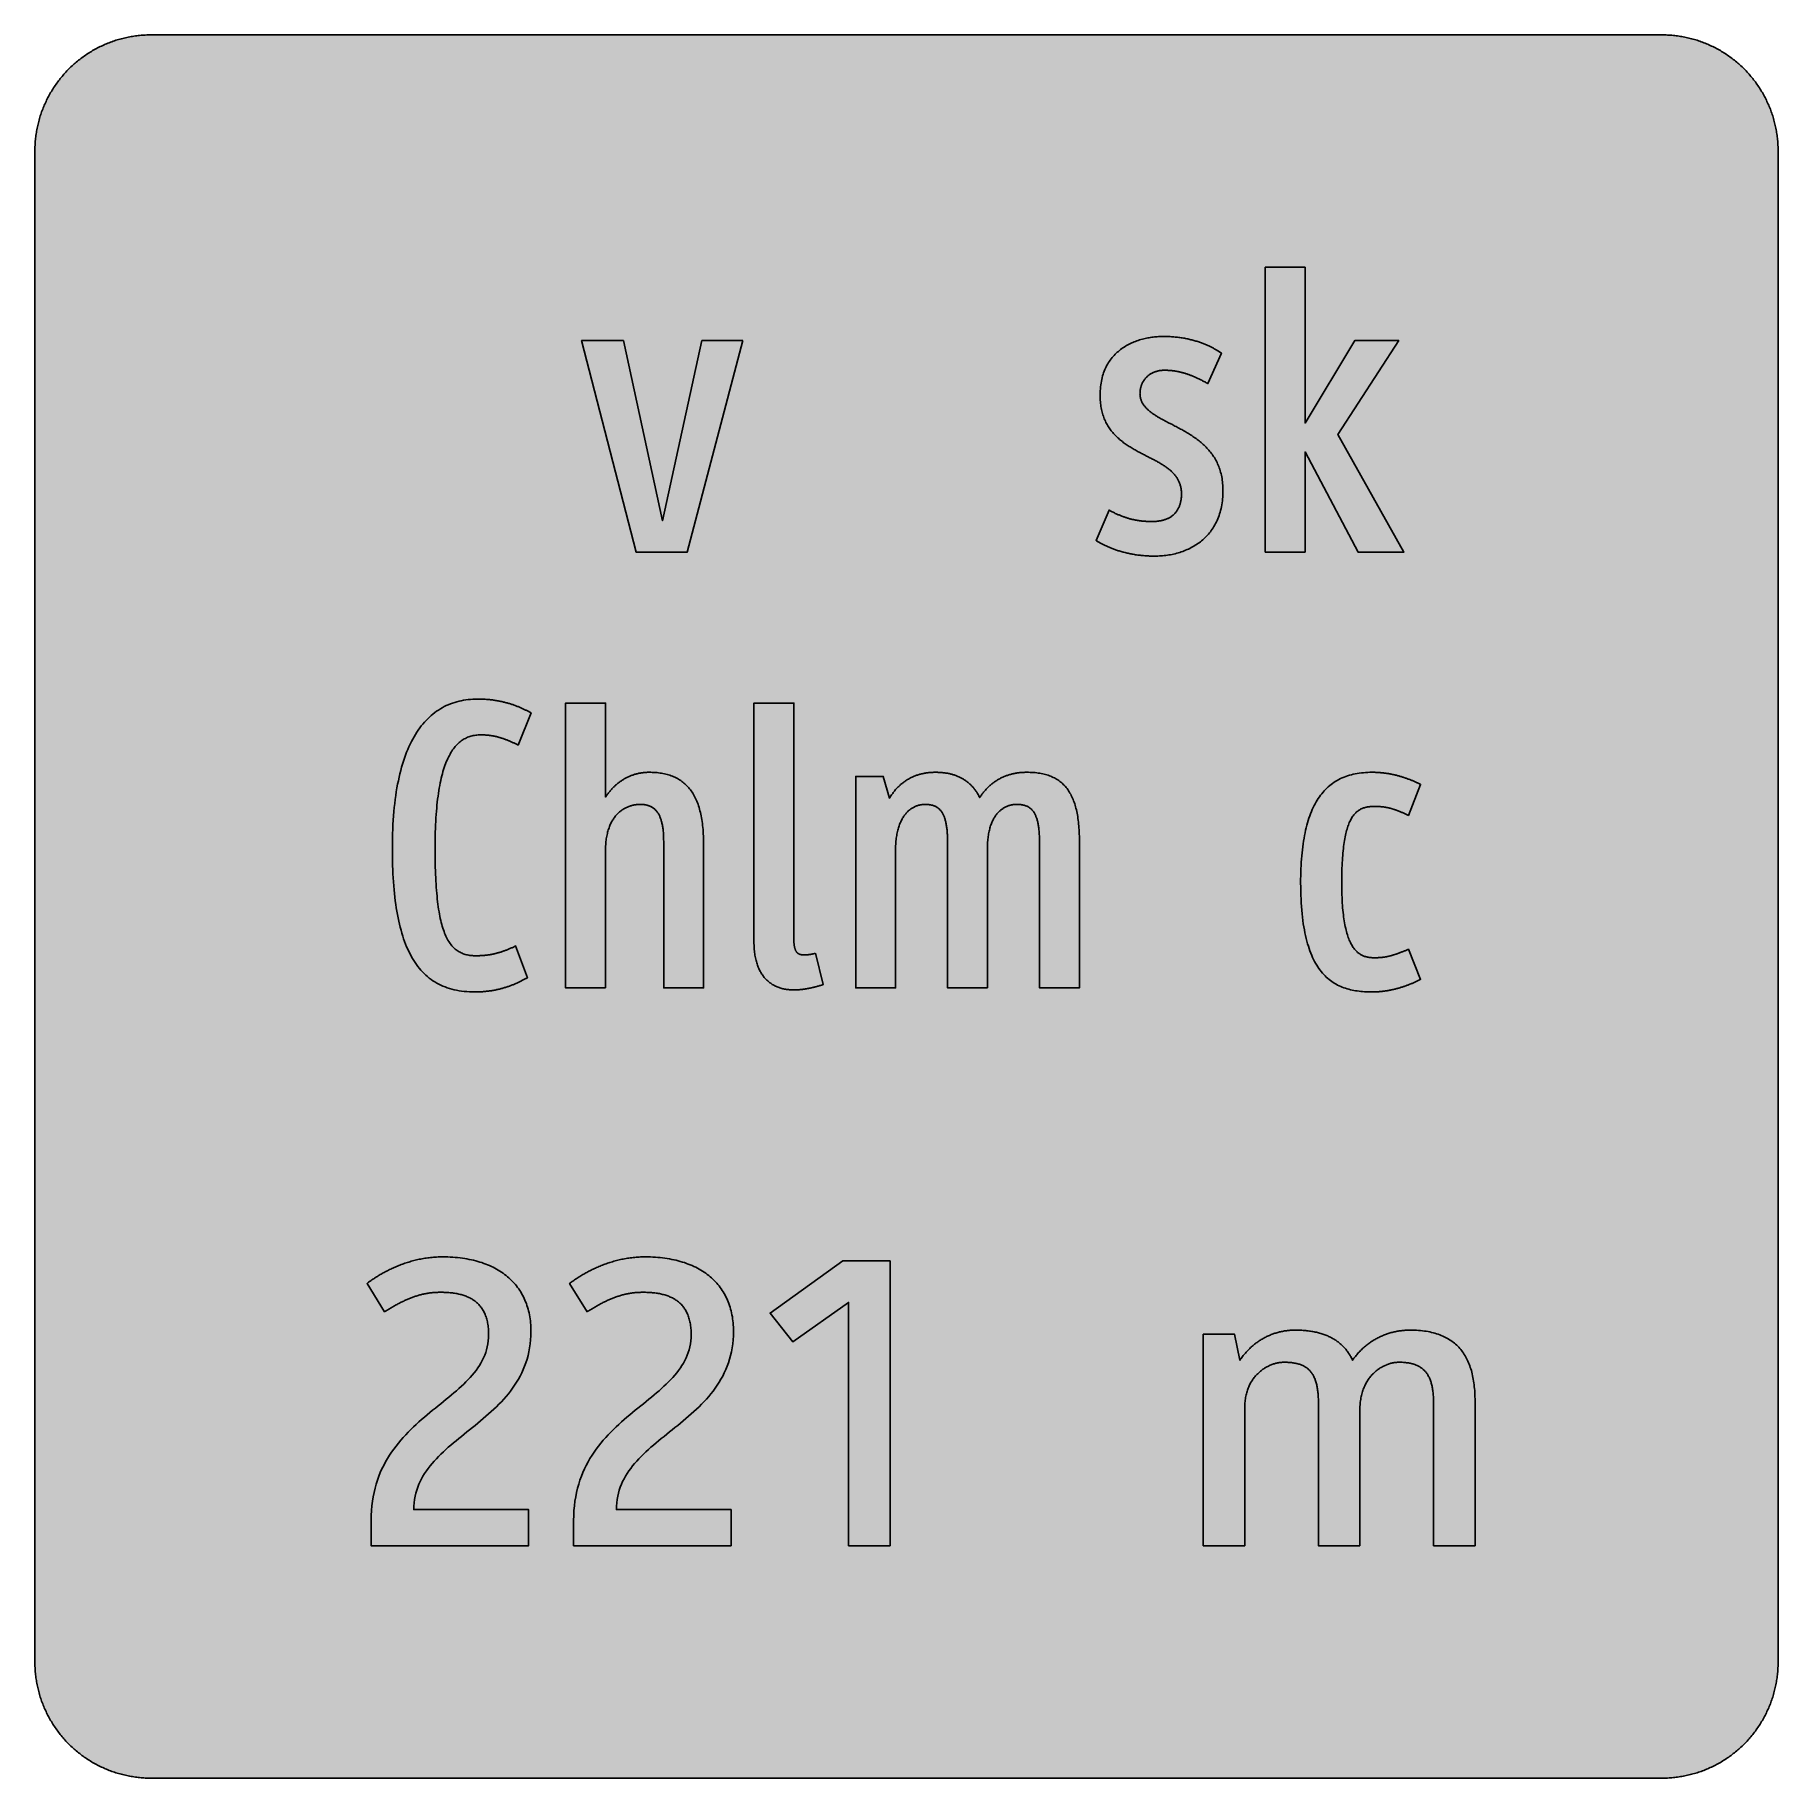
# Model space of a CAD drawing. Header units: millimetres. Extents: x 0 to 212, y 0 to 212.
import ezdxf

# ---------------------------------------------------------------- set-up
doc = ezdxf.new("R2010")
doc.units = ezdxf.units.MM

msp = doc.modelspace()

# ---------------------------------------------------------------- hatches: boundary and pattern name
for color, points in [(254, [(14.1633, 0.0536), (13.9878, 0.0533), (13.8125, 0.0559), (13.6373, 0.061), (13.462, 0.0686), (13.2893, 0.0787), (13.114, 0.0914), (12.9413, 0.1041), (12.7686, 0.1219), (12.5959, 0.1397), (12.4231, 0.16), (12.2504, 0.1829), (12.0777, 0.2057), (11.9075, 0.2337), (11.7373, 0.2616), (11.5672, 0.2921), (11.397, 0.3251), (11.2268, 0.3607), (11.0592, 0.3988), (10.8915, 0.4369), (10.7239, 0.4775), (10.5562, 0.5207), (10.3886, 0.5664), (10.2235, 0.6121), (10.0584, 0.6629), (9.8933, 0.7137), (9.7307, 0.7671), (9.5682, 0.8204), (9.4056, 0.8788), (9.2431, 0.9373), (9.083, 0.9982), (8.923, 1.0617), (8.763, 1.1252), (8.6055, 1.1938), (8.4455, 1.2624), (8.2906, 1.331), (8.1331, 1.4046), (7.9781, 1.4783), (7.8232, 1.5545), (7.6708, 1.6332), (7.5184, 1.7145), (7.366, 1.7958), (7.2161, 1.8796), (7.0663, 1.966), (6.919, 2.0523), (6.7716, 2.1438), (6.6243, 2.2352), (6.4795, 2.3266), (6.3348, 2.4232), (6.19, 2.5197), (6.0477, 2.6187), (5.908, 2.7178), (5.7683, 2.8194), (5.6286, 2.9235), (5.4915, 3.0302), (5.3543, 3.1369), (5.2197, 3.2461), (5.0851, 3.3579), (4.953, 3.4722), (4.8209, 3.5865), (4.6914, 3.7033), (4.5644, 3.8202), (4.4348, 3.9395), (4.3104, 4.0615), (4.1859, 4.1859), (4.0615, 4.3104), (3.9395, 4.4348), (3.8202, 4.5618), (3.7033, 4.6914), (3.5865, 4.8209), (3.4722, 4.953), (3.3579, 5.0851), (3.2487, 5.2197), (3.1369, 5.3543), (3.0302, 5.4915), (2.9235, 5.6286), (2.8194, 5.7683), (2.7178, 5.908), (2.6187, 6.0477), (2.5197, 6.19), (2.4232, 6.3348), (2.3266, 6.477), (2.2352, 6.6243), (2.1438, 6.7691), (2.0523, 6.9164), (1.966, 7.0663), (1.8796, 7.2161), (1.7958, 7.366), (1.7145, 7.5184), (1.6332, 7.6708), (1.5545, 7.8232), (1.4783, 7.9781), (1.4046, 8.1331), (1.331, 8.2906), (1.2598, 8.4455), (1.1913, 8.603), (1.1252, 8.763), (1.0592, 8.923), (0.9982, 9.083), (0.9373, 9.2431), (0.8763, 9.4056), (0.8204, 9.5682), (0.7645, 9.7307), (0.7112, 9.8933), (0.6604, 10.0584), (0.6121, 10.2235), (0.5639, 10.3911), (0.5207, 10.5562), (0.4775, 10.7239), (0.4343, 10.8915), (0.3962, 11.0592), (0.3607, 11.2268), (0.3251, 11.397), (0.2921, 11.5672), (0.2616, 11.7373), (0.2311, 11.9075), (0.2057, 12.0802), (0.1803, 12.2504), (0.1575, 12.4231), (0.1372, 12.5959), (0.1194, 12.7686), (0.1041, 12.9413), (0.0889, 13.1166), (0.0787, 13.2893), (0.0686, 13.4645), (0.061, 13.6373), (0.0559, 13.8125), (0.0508, 13.9878), (0.0508, 14.163), (0.0522, 197.6092), (0.0508, 197.7822), (0.0559, 197.9574), (0.061, 198.1327), (0.0686, 198.308), (0.0787, 198.4807), (0.0889, 198.6559), (0.1041, 198.8287), (0.1194, 199.0014), (0.1372, 199.1741), (0.1575, 199.3468), (0.1803, 199.5195), (0.2057, 199.6923), (0.2311, 199.8624), (0.2616, 200.0326), (0.2921, 200.2028), (0.3251, 200.373), (0.3607, 200.5432), (0.3962, 200.7108), (0.4343, 200.8784), (0.4775, 201.0461), (0.5207, 201.2137), (0.5639, 201.3814), (0.6121, 201.5465), (0.6604, 201.7116), (0.7112, 201.8767), (0.7645, 202.0392), (0.8204, 202.2018), (0.8763, 202.3643), (0.9373, 202.5269), (0.9982, 202.6869), (1.0592, 202.8469), (1.1252, 203.007), (1.1913, 203.1644), (1.2598, 203.3245), (1.331, 203.4794), (1.4046, 203.6369), (1.4783, 203.7918), (1.5545, 203.9468), (1.6332, 204.0992), (1.7145, 204.2516), (1.7958, 204.404), (1.8796, 204.5538), (1.966, 204.7037), (2.0523, 204.851), (2.1438, 204.9983), (2.2352, 205.1456), (2.3266, 205.2904), (2.4232, 205.4352), (2.5197, 205.58), (2.6187, 205.7222), (2.7178, 205.8619), (2.8194, 206.0016), (2.9235, 206.1413), (3.0302, 206.2785), (3.1369, 206.4156), (3.2487, 206.5503), (3.3579, 206.6849), (3.4722, 206.817), (3.5865, 206.949), (3.7033, 207.0786), (3.8202, 207.2056), (3.9395, 207.3351), (4.0615, 207.4596), (4.1859, 207.584), (4.3104, 207.7085), (4.4348, 207.8304), (4.5644, 207.9498), (4.6914, 208.0666), (4.8209, 208.1835), (4.953, 208.2978), (5.0851, 208.4121), (5.2197, 208.5213), (5.3543, 208.6331), (5.4915, 208.7397), (5.6286, 208.8464), (5.7683, 208.9506), (5.908, 209.0522), (6.0477, 209.1512), (6.19, 209.2503), (6.3348, 209.3468), (6.4795, 209.4433), (6.6243, 209.5348), (6.7716, 209.6262), (6.919, 209.7176), (7.0663, 209.804), (7.2161, 209.8904), (7.366, 209.9742), (7.5184, 210.0555), (7.6708, 210.1367), (7.8232, 210.2155), (7.9781, 210.2917), (8.1331, 210.3653), (8.2906, 210.439), (8.4455, 210.5101), (8.6055, 210.5787), (8.763, 210.6447), (8.923, 210.7108), (9.083, 210.7717), (9.2431, 210.8327), (9.4056, 210.8937), (9.5682, 210.9495), (9.7307, 211.0054), (9.8933, 211.0588), (10.0584, 211.1096), (10.2235, 211.1578), (10.3886, 211.2061), (10.5562, 211.2493), (10.7239, 211.2924), (10.8915, 211.3356), (11.0592, 211.3737), (11.2268, 211.4093), (11.397, 211.4448), (11.5672, 211.4779), (11.7373, 211.5083), (11.9075, 211.5388), (12.0777, 211.5642), (12.2504, 211.5896), (12.4231, 211.6125), (12.5959, 211.6328), (12.7686, 211.6506), (12.9413, 211.6658), (13.114, 211.6811), (13.2893, 211.6912), (13.462, 211.7014), (13.6373, 211.709), (13.8125, 211.7141), (13.9878, 211.7192), (14.163, 211.7192), (197.6078, 211.7203), (197.7822, 211.7192), (197.9574, 211.7141), (198.1327, 211.709), (198.3054, 211.7014), (198.4807, 211.6912), (198.6534, 211.6811), (198.8287, 211.6658), (199.0014, 211.6506), (199.1741, 211.6328), (199.3468, 211.6125), (199.5195, 211.5896), (199.6897, 211.5642), (199.8624, 211.5388), (200.0326, 211.5083), (200.2028, 211.4779), (200.373, 211.4448), (200.5432, 211.4093), (200.7108, 211.3737), (200.8784, 211.3356), (201.0461, 211.2924), (201.2137, 211.2493), (201.3788, 211.2061), (201.5465, 211.1578), (201.7116, 211.1096), (201.8767, 211.0588), (202.0392, 211.0054), (202.2018, 210.9495), (202.3643, 210.8937), (202.5269, 210.8327), (202.6869, 210.7717), (202.8469, 210.7108), (203.007, 210.6447), (203.167, 210.5787), (203.3245, 210.5101), (203.4794, 210.439), (203.6369, 210.3653), (203.7918, 210.2917), (203.9468, 210.2155), (204.0992, 210.1367), (204.2516, 210.0555), (204.404, 209.9742), (204.5538, 209.8904), (204.7037, 209.804), (204.8535, 209.7176), (205.0009, 209.6262), (205.1456, 209.5348), (205.293, 209.4433), (205.4352, 209.3468), (205.58, 209.2503), (205.7222, 209.1512), (205.8619, 209.0522), (206.0016, 208.9506), (206.1413, 208.8464), (206.2785, 208.7397), (206.4156, 208.6331), (206.5503, 208.5213), (206.6849, 208.4121), (206.817, 208.2978), (206.949, 208.1835), (207.0786, 208.0666), (207.2081, 207.9498), (207.3351, 207.8304), (207.4596, 207.7085), (207.584, 207.584), (207.7085, 207.4596), (207.8304, 207.3351), (207.9498, 207.2056), (208.0666, 207.0786), (208.1835, 206.949), (208.2978, 206.817), (208.4121, 206.6849), (208.5238, 206.5503), (208.6331, 206.4156), (208.7397, 206.2785), (208.8464, 206.1413), (208.9506, 206.0016), (209.0522, 205.8619), (209.1512, 205.7222), (209.2503, 205.58), (209.3468, 205.4352), (209.4433, 205.2904), (209.5348, 205.1456), (209.6262, 204.9983), (209.7176, 204.851), (209.804, 204.7037), (209.8904, 204.5538), (209.9742, 204.404), (210.0555, 204.2516), (210.1367, 204.0992), (210.2155, 203.9468), (210.2917, 203.7918), (210.3653, 203.6369), (210.439, 203.4794), (210.5076, 203.3245), (210.5762, 203.1644), (210.6447, 203.007), (210.7082, 202.8469), (210.7717, 202.6869), (210.8327, 202.5269), (210.8911, 202.3643), (210.9495, 202.2018), (211.0029, 202.0392), (211.0562, 201.8767), (211.107, 201.7116), (211.1578, 201.5465), (211.2035, 201.3814), (211.2493, 201.2137), (211.2924, 201.0461), (211.3331, 200.8784), (211.3712, 200.7108), (211.4093, 200.5432), (211.4448, 200.373), (211.4779, 200.2028), (211.5083, 200.0326), (211.5363, 199.8624), (211.5642, 199.6923), (211.5871, 199.5195), (211.6099, 199.3468), (211.6303, 199.1741), (211.648, 199.0014), (211.6658, 198.8287), (211.6785, 198.6559), (211.6912, 198.4807), (211.7014, 198.308), (211.709, 198.1327), (211.7141, 197.9574), (211.7166, 197.7822), (211.7166, 197.6069), (211.7189, 14.1647), (211.7166, 13.9878), (211.7141, 13.8125), (211.709, 13.6373), (211.7014, 13.4645), (211.6912, 13.2893), (211.6785, 13.1166), (211.6658, 12.9413), (211.648, 12.7686), (211.6303, 12.5959), (211.6099, 12.4231), (211.5871, 12.2504), (211.5642, 12.0802), (211.5363, 11.9075), (211.5083, 11.7373), (211.4779, 11.5672), (211.4448, 11.397), (211.4093, 11.2268), (211.3712, 11.0592), (211.3331, 10.8915), (211.2924, 10.7239), (211.2493, 10.5562), (211.2035, 10.3911), (211.1578, 10.2235), (211.107, 10.0584), (211.0562, 9.8933), (211.0029, 9.7307), (210.9495, 9.5682), (210.8911, 9.4056), (210.8327, 9.2431), (210.7717, 9.083), (210.7082, 8.923), (210.6447, 8.763), (210.5762, 8.603), (210.5076, 8.4455), (210.439, 8.2906), (210.3653, 8.1331), (210.2917, 7.9781), (210.2155, 7.8232), (210.1367, 7.6708), (210.0555, 7.5184), (209.9742, 7.366), (209.8904, 7.2161), (209.804, 7.0663), (209.7176, 6.9164), (209.6262, 6.7691), (209.5348, 6.6243), (209.4433, 6.477), (209.3468, 6.3348), (209.2503, 6.19), (209.1512, 6.0477), (209.0522, 5.908), (208.9506, 5.7683), (208.8464, 5.6286), (208.7397, 5.4915), (208.6331, 5.3543), (208.5238, 5.2197), (208.4121, 5.0851), (208.2978, 4.953), (208.1835, 4.8209), (208.0666, 4.6914), (207.9498, 4.5618), (207.8304, 4.4348), (207.7085, 4.3104), (207.584, 4.1859), (207.4596, 4.0615), (207.3351, 3.9395), (207.2081, 3.8202), (207.0786, 3.7033), (206.949, 3.5865), (206.817, 3.4722), (206.6849, 3.3579), (206.5503, 3.2461), (206.4156, 3.1369), (206.2785, 3.0302), (206.1413, 2.9235), (206.0016, 2.8194), (205.8619, 2.7178), (205.7222, 2.6187), (205.58, 2.5197), (205.4352, 2.4232), (205.293, 2.3266), (205.1456, 2.2352), (205.0009, 2.1438), (204.8535, 2.0523), (204.7037, 1.966), (204.5538, 1.8796), (204.404, 1.7958), (204.2516, 1.7145), (204.0992, 1.6332), (203.9468, 1.5545), (203.7918, 1.4783), (203.6369, 1.4046), (203.4794, 1.331), (203.3245, 1.2624), (203.167, 1.1938), (203.007, 1.1252), (202.8469, 1.0617), (202.6869, 0.9982), (202.5269, 0.9373), (202.3643, 0.8788), (202.2018, 0.8204), (202.0392, 0.7671), (201.8767, 0.7137), (201.7116, 0.6629), (201.5465, 0.6121), (201.3788, 0.5664), (201.2137, 0.5207), (201.0461, 0.4775), (200.8784, 0.4369), (200.7108, 0.3988), (200.5432, 0.3607), (200.373, 0.3251), (200.2028, 0.2921), (200.0326, 0.2616), (199.8624, 0.2337), (199.6897, 0.2057), (199.5195, 0.1829), (199.3468, 0.16), (199.1741, 0.1397), (199.0014, 0.1219), (198.8287, 0.1041), (198.6534, 0.0914), (198.4807, 0.0787), (198.3054, 0.0686), (198.1327, 0.061), (197.9574, 0.0559), (197.7822, 0.0533), (197.6069, 0.0533)]), (59, [(154.2867, 148.9258), (154.2867, 161.0744), (160.7083, 148.9258), (166.2892, 148.9258), (158.2388, 163.1982), (165.6472, 174.6067), (160.3128, 174.6067), (154.2867, 164.5814), (154.2867, 183.4981), (149.4469, 183.4981), (149.4469, 148.9258)]), (59, [(86.0323, 174.6067), (81.0436, 174.6067), (76.2522, 152.7277), (71.5119, 174.6067), (66.4242, 174.6067), (73.043, 148.9258), (79.266, 148.9258)]), (59, [(136.0138, 148.4309), (136.2075, 148.4325), (136.4005, 148.4376), (136.5961, 148.4452), (136.7892, 148.4579), (136.9822, 148.4732), (137.1752, 148.4909), (137.3683, 148.5138), (137.5588, 148.5392), (137.7518, 148.5697), (137.9423, 148.6027), (138.1303, 148.6408), (138.3182, 148.6814), (138.5062, 148.7246), (138.6916, 148.7729), (138.877, 148.8262), (139.0599, 148.8796), (139.2403, 148.9405), (139.4206, 149.0015), (139.5984, 149.0701), (139.7737, 149.1412), (139.9489, 149.2148), (140.1216, 149.2936), (140.2918, 149.3749), (140.4595, 149.4612), (140.6271, 149.5501), (140.7897, 149.6466), (140.9522, 149.7432), (141.1097, 149.8448), (141.2646, 149.9514), (141.4196, 150.0607), (141.5694, 150.175), (141.7168, 150.2943), (141.8615, 150.4163), (142.0012, 150.5433), (142.1409, 150.6753), (142.2756, 150.81), (142.4051, 150.9497), (142.5346, 151.0919), (142.6566, 151.2392), (142.7785, 151.3916), (142.8953, 151.5491), (143.0071, 151.7091), (143.1163, 151.8742), (143.2204, 152.0419), (143.322, 152.2171), (143.416, 152.3949), (143.51, 152.5778), (143.5964, 152.7632), (143.6802, 152.9563), (143.7564, 153.1518), (143.83, 153.3525), (143.8986, 153.5582), (143.9621, 153.7665), (144.0205, 153.9824), (144.0739, 154.2009), (144.1221, 154.4244), (144.1653, 154.653), (144.2034, 154.8841), (144.2364, 155.1229), (144.2618, 155.3642), (144.2822, 155.6131), (144.2974, 155.8646), (144.3076, 156.1211), (144.3101, 156.3827), (144.3076, 156.6062), (144.2999, 156.8272), (144.2872, 157.0431), (144.2695, 157.2539), (144.2491, 157.4622), (144.2237, 157.6629), (144.1933, 157.8635), (144.1577, 158.0566), (144.1196, 158.2471), (144.0764, 158.435), (144.0282, 158.6154), (143.9774, 158.7957), (143.9215, 158.971), (143.8631, 159.1412), (143.7996, 159.3088), (143.7335, 159.4739), (143.6624, 159.6339), (143.5887, 159.7914), (143.5125, 159.9438), (143.4338, 160.0962), (143.35, 160.2435), (143.2636, 160.3858), (143.1747, 160.528), (143.0833, 160.6652), (142.9868, 160.7998), (142.8902, 160.9319), (142.7912, 161.0614), (142.687, 161.1884), (142.5829, 161.3103), (142.4762, 161.4322), (142.3645, 161.5516), (142.2527, 161.6659), (142.1409, 161.7802), (142.0241, 161.8894), (141.9073, 161.9987), (141.7879, 162.1053), (141.666, 162.2095), (141.5415, 162.3111), (141.4196, 162.4127), (141.2926, 162.5092), (141.1656, 162.6057), (141.036, 162.6997), (140.909, 162.7911), (140.777, 162.8826), (140.6449, 162.9715), (140.5128, 163.0604), (140.3807, 163.1442), (140.2461, 163.2306), (140.1115, 163.3118), (139.9769, 163.3931), (139.8422, 163.4744), (139.7051, 163.5531), (139.5705, 163.6319), (139.4333, 163.7081), (139.2987, 163.7843), (139.1615, 163.8579), (139.0269, 163.9316), (138.8897, 164.0053), (138.7551, 164.0789), (138.6205, 164.15), (138.4859, 164.2212), (138.3513, 164.2923), (138.2192, 164.3609), (138.0871, 164.432), (137.9906, 164.4802), (137.8941, 164.5285), (137.7975, 164.5768), (137.701, 164.625), (137.607, 164.6733), (137.5131, 164.7215), (137.4191, 164.7723), (137.3251, 164.8206), (137.2337, 164.8689), (137.1422, 164.9171), (137.0508, 164.9654), (136.9619, 165.0136), (136.873, 165.0644), (136.7841, 165.1127), (136.6952, 165.1635), (136.6088, 165.2118), (136.525, 165.2626), (136.4386, 165.3108), (136.3574, 165.3616), (136.2735, 165.4124), (136.1923, 165.4632), (136.1135, 165.514), (136.0348, 165.5648), (135.956, 165.6182), (135.8798, 165.669), (135.8036, 165.7223), (135.73, 165.7731), (135.6589, 165.8264), (135.5877, 165.8798), (135.5192, 165.9331), (135.4506, 165.989), (135.382, 166.0423), (135.3185, 166.0982), (135.255, 166.1541), (135.1915, 166.21), (135.1305, 166.2684), (135.0721, 166.3243), (135.0162, 166.3827), (134.9604, 166.4411), (134.907, 166.4995), (134.8537, 166.5605), (134.8054, 166.6189), (134.7572, 166.6799), (134.7114, 166.7408), (134.6657, 166.8043), (134.6225, 166.8678), (134.5844, 166.9313), (134.5438, 166.9948), (134.5082, 167.0609), (134.4752, 167.1244), (134.4422, 167.193), (134.4117, 167.259), (134.3838, 167.3276), (134.3584, 167.3962), (134.3355, 167.4673), (134.3152, 167.5384), (134.2974, 167.6095), (134.2796, 167.6806), (134.2669, 167.7543), (134.2542, 167.828), (134.2466, 167.9042), (134.239, 167.9804), (134.2365, 168.0566), (134.2339, 168.1353), (134.2365, 168.2166), (134.239, 168.2953), (134.2441, 168.3741), (134.2492, 168.4528), (134.2568, 168.529), (134.2669, 168.6052), (134.2796, 168.6814), (134.2923, 168.7551), (134.3076, 168.8287), (134.3254, 168.8998), (134.3431, 168.971), (134.3635, 169.0421), (134.3863, 169.1107), (134.4092, 169.1792), (134.4346, 169.2478), (134.4625, 169.3139), (134.4905, 169.3774), (134.5184, 169.4409), (134.5514, 169.5044), (134.5844, 169.5653), (134.6175, 169.6263), (134.653, 169.6872), (134.6911, 169.7457), (134.7292, 169.8015), (134.7699, 169.8574), (134.8105, 169.9133), (134.8537, 169.9666), (134.8969, 170.02), (134.9426, 170.0708), (134.9883, 170.1216), (135.0366, 170.1698), (135.0874, 170.2156), (135.1356, 170.2638), (135.189, 170.307), (135.2398, 170.3527), (135.2956, 170.3934), (135.349, 170.434), (135.4074, 170.4746), (135.4633, 170.5127), (135.5217, 170.5508), (135.5801, 170.5864), (135.6411, 170.6194), (135.7046, 170.6524), (135.7655, 170.6855), (135.829, 170.7134), (135.8951, 170.7439), (135.9586, 170.7693), (136.0272, 170.7972), (136.0932, 170.8201), (136.1618, 170.8429), (136.2304, 170.8658), (136.3015, 170.8836), (136.3701, 170.9039), (136.4437, 170.9191), (136.5148, 170.9344), (136.5885, 170.9496), (136.6622, 170.9598), (136.7358, 170.9699), (136.812, 170.9801), (136.8882, 170.9877), (136.9644, 170.9928), (137.0406, 170.9979), (137.1194, 171.0004), (137.1981, 171.0004), (137.2743, 171.0004), (137.3505, 171.0004), (137.4267, 170.9979), (137.5029, 170.9953), (137.5791, 170.9928), (137.6553, 170.9877), (137.7315, 170.9852), (137.8077, 170.9801), (137.8839, 170.9725), (137.9601, 170.9674), (138.0363, 170.9598), (138.1125, 170.9522), (138.1887, 170.942), (138.2649, 170.9344), (138.3436, 170.9242), (138.4198, 170.9141), (138.496, 170.9014), (138.5722, 170.8887), (138.651, 170.876), (138.7272, 170.8607), (138.8059, 170.848), (138.8821, 170.8302), (138.9609, 170.815), (139.0396, 170.7972), (139.1183, 170.7794), (139.1971, 170.7617), (139.2758, 170.7413), (139.3546, 170.721), (139.4333, 170.7007), (139.5146, 170.6778), (139.5933, 170.655), (139.6746, 170.6296), (139.7533, 170.6067), (139.8346, 170.5813), (139.9159, 170.5534), (139.9972, 170.5254), (140.081, 170.4975), (140.1623, 170.4696), (140.2461, 170.4391), (140.3299, 170.4086), (140.4112, 170.3756), (140.4976, 170.3426), (140.5814, 170.3095), (140.6652, 170.274), (140.7516, 170.2384), (140.8379, 170.2029), (140.9243, 170.1648), (141.0106, 170.1267), (141.0995, 170.086), (141.1859, 170.0454), (141.2748, 170.0047), (141.3637, 169.9616), (141.4551, 169.9184), (141.544, 169.8727), (141.6355, 169.8269), (141.7269, 169.7812), (141.8184, 169.733), (141.9123, 169.6847), (142.0063, 169.6339), (142.1003, 169.5831), (142.1943, 169.5323), (142.2883, 169.479), (142.3848, 169.4256), (142.4813, 169.3697), (144.114, 173.0759), (144.0561, 173.1137), (143.9977, 173.1543), (143.9393, 173.195), (143.8758, 173.2356), (143.8148, 173.2763), (143.7488, 173.3194), (143.6827, 173.3601), (143.6141, 173.4033), (143.5456, 173.4464), (143.4719, 173.4871), (143.4008, 173.5303), (143.3246, 173.5734), (143.2484, 173.6166), (143.1696, 173.6598), (143.0909, 173.703), (143.0096, 173.7462), (142.9258, 173.7893), (142.842, 173.8325), (142.7556, 173.8732), (142.6667, 173.9163), (142.5753, 173.9595), (142.4838, 174.0002), (142.3924, 174.0433), (142.2959, 174.084), (142.1994, 174.1272), (142.1003, 174.1678), (142.0012, 174.2084), (141.8996, 174.2465), (141.7955, 174.2872), (141.6914, 174.3253), (141.5847, 174.3659), (141.4755, 174.4015), (141.3662, 174.4396), (141.2545, 174.4777), (141.1402, 174.5132), (141.0233, 174.5488), (140.9065, 174.5818), (140.7897, 174.6148), (140.6677, 174.6479), (140.5458, 174.6809), (140.4214, 174.7114), (140.2969, 174.7418), (140.1699, 174.7723), (140.0404, 174.8003), (139.9083, 174.8282), (139.7762, 174.8536), (139.6441, 174.879), (139.507, 174.9019), (139.3698, 174.9247), (139.2301, 174.945), (139.0879, 174.9654), (138.9456, 174.9857), (138.8008, 175.0035), (138.6561, 175.0187), (138.5087, 175.0339), (138.3589, 175.0466), (138.2065, 175.0593), (138.0541, 175.0695), (137.8991, 175.0797), (137.7417, 175.0873), (137.5842, 175.0924), (137.4242, 175.0974), (137.2616, 175.1), (137.099, 175.1), (136.9441, 175.1), (136.7892, 175.0949), (136.6317, 175.0898), (136.4742, 175.0822), (136.3167, 175.0695), (136.1542, 175.0568), (135.9941, 175.0416), (135.8316, 175.0212), (135.669, 175.0009), (135.5065, 174.9755), (135.3414, 174.9476), (135.1763, 174.9171), (135.0137, 174.8841), (134.8486, 174.8485), (134.6835, 174.8104), (134.5209, 174.7672), (134.3558, 174.7215), (134.1933, 174.6733), (134.0307, 174.6199), (133.8682, 174.564), (133.7056, 174.5056), (133.5456, 174.4447), (133.3856, 174.3786), (133.2281, 174.3075), (133.0706, 174.2364), (132.9157, 174.1576), (132.7633, 174.0789), (132.6109, 173.9951), (132.461, 173.9062), (132.3137, 173.8147), (132.1664, 173.7182), (132.0241, 173.6192), (131.8819, 173.515), (131.7447, 173.4058), (131.6076, 173.294), (131.4755, 173.1772), (131.3434, 173.0578), (131.2164, 172.9334), (131.0919, 172.8038), (130.9726, 172.6692), (130.8557, 172.532), (130.7414, 172.3873), (130.6297, 172.2399), (130.5255, 172.0875), (130.4214, 171.9326), (130.3223, 171.77), (130.2283, 171.6049), (130.1394, 171.4322), (130.0531, 171.257), (129.9718, 171.0766), (129.8956, 170.8887), (129.8245, 170.6982), (129.7584, 170.5026), (129.6975, 170.3019), (129.6416, 170.0936), (129.5908, 169.8828), (129.5451, 169.6644), (129.507, 169.4409), (129.4714, 169.2123), (129.4435, 168.9786), (129.4232, 168.7398), (129.4054, 168.496), (129.3978, 168.2445), (129.3927, 167.988), (129.3952, 167.7772), (129.4028, 167.5714), (129.413, 167.3682), (129.4282, 167.1701), (129.4486, 166.9771), (129.4714, 166.7891), (129.4968, 166.6037), (129.5273, 166.4208), (129.5629, 166.2455), (129.601, 166.0703), (129.6441, 165.9001), (129.6899, 165.735), (129.7381, 165.5724), (129.7915, 165.415), (129.8473, 165.26), (129.9058, 165.1076), (129.9667, 164.9603), (130.0328, 164.8155), (130.1013, 164.6733), (130.1725, 164.5336), (130.2461, 164.399), (130.3223, 164.2669), (130.4036, 164.1373), (130.4849, 164.0103), (130.5712, 163.8884), (130.6576, 163.7665), (130.7465, 163.6497), (130.8379, 163.5354), (130.9319, 163.4211), (131.0284, 163.3118), (131.1275, 163.2026), (131.2266, 163.0985), (131.3307, 162.9943), (131.4348, 162.8953), (131.539, 162.7962), (131.6482, 162.6997), (131.7574, 162.6057), (131.8666, 162.5117), (131.9784, 162.4228), (132.0927, 162.3339), (132.207, 162.245), (132.3238, 162.1612), (132.4407, 162.0774), (132.5601, 161.9961), (132.6769, 161.9148), (132.7988, 161.8361), (132.9182, 161.7574), (133.0401, 161.6812), (133.162, 161.6075), (133.2865, 161.5313), (133.4084, 161.4602), (133.5329, 161.3865), (133.6573, 161.3154), (133.7818, 161.2468), (133.9063, 161.1782), (134.0307, 161.1097), (134.1552, 161.0411), (134.2796, 160.975), (134.4066, 160.9065), (134.5311, 160.8404), (134.653, 160.7744), (134.7775, 160.7109), (134.9019, 160.6448), (135.0239, 160.5788), (135.1305, 160.528), (135.2372, 160.4747), (135.3414, 160.4213), (135.4455, 160.368), (135.5496, 160.3146), (135.6538, 160.2613), (135.7579, 160.208), (135.8595, 160.1546), (135.9611, 160.1038), (136.0602, 160.0479), (136.1618, 159.9946), (136.2608, 159.9413), (136.3574, 159.8879), (136.4564, 159.832), (136.5504, 159.7787), (136.6469, 159.7228), (136.7409, 159.6669), (136.8349, 159.6111), (136.9263, 159.5552), (137.0152, 159.4993), (137.1067, 159.4409), (137.193, 159.3825), (137.2819, 159.324), (137.3657, 159.2656), (137.4521, 159.2047), (137.5334, 159.1462), (137.6147, 159.0827), (137.6959, 159.0218), (137.7747, 158.9583), (137.8509, 158.8948), (137.9271, 158.8313), (138.0007, 158.7652), (138.0719, 158.6992), (138.143, 158.6306), (138.2116, 158.562), (138.2776, 158.4935), (138.3436, 158.4223), (138.4071, 158.3512), (138.4681, 158.2776), (138.5265, 158.2039), (138.5849, 158.1277), (138.6408, 158.0515), (138.6942, 157.9753), (138.745, 157.8966), (138.7932, 157.8153), (138.8389, 157.734), (138.8847, 157.6502), (138.9278, 157.5664), (138.9685, 157.48), (139.0066, 157.3911), (139.0421, 157.3022), (139.0752, 157.2108), (139.1056, 157.1193), (139.1336, 157.0253), (139.159, 156.9288), (139.1818, 156.8323), (139.2022, 156.7332), (139.2199, 156.6316), (139.2352, 156.53), (139.2479, 156.4259), (139.258, 156.3192), (139.2657, 156.21), (139.2707, 156.0982), (139.2707, 155.9865), (139.2707, 155.8823), (139.2682, 155.7782), (139.2631, 155.6741), (139.2555, 155.575), (139.2453, 155.4759), (139.2352, 155.3794), (139.2225, 155.2829), (139.2072, 155.1889), (139.192, 155.0975), (139.1717, 155.0086), (139.1514, 154.9197), (139.1285, 154.8333), (139.1056, 154.747), (139.0802, 154.6657), (139.0523, 154.5844), (139.0218, 154.5031), (138.9888, 154.4244), (138.9558, 154.3482), (138.9228, 154.2745), (138.8847, 154.2009), (138.8466, 154.1297), (138.8059, 154.0612), (138.7627, 153.9926), (138.7196, 153.9265), (138.6738, 153.8605), (138.6256, 153.797), (138.5773, 153.736), (138.5265, 153.6776), (138.4757, 153.6192), (138.4224, 153.5633), (138.3665, 153.5074), (138.3081, 153.4566), (138.2497, 153.4033), (138.1887, 153.355), (138.1277, 153.3068), (138.0642, 153.2611), (138.0007, 153.2153), (137.9347, 153.1722), (137.8661, 153.1315), (137.795, 153.0909), (137.7264, 153.0553), (137.6528, 153.0172), (137.5791, 152.9842), (137.5029, 152.9512), (137.4267, 152.9182), (137.348, 152.8877), (137.2692, 152.8597), (137.1879, 152.8343), (137.1067, 152.8089), (137.0228, 152.7861), (136.9365, 152.7632), (136.8501, 152.7429), (136.7638, 152.7251), (136.6749, 152.7099), (136.5834, 152.6946), (136.492, 152.6794), (136.4005, 152.6667), (136.3066, 152.6565), (136.21, 152.6489), (136.1135, 152.6413), (136.017, 152.6362), (135.9179, 152.6311), (135.8163, 152.6286), (135.7173, 152.6286), (135.6436, 152.6286), (135.5725, 152.6286), (135.5014, 152.6311), (135.4277, 152.6311), (135.3566, 152.6337), (135.2829, 152.6362), (135.2093, 152.6388), (135.1356, 152.6413), (135.0645, 152.6464), (134.9908, 152.6489), (134.9172, 152.654), (134.8435, 152.6591), (134.7673, 152.6642), (134.6937, 152.6718), (134.62, 152.6769), (134.5438, 152.6845), (134.4676, 152.6921), (134.3939, 152.7023), (134.3177, 152.7099), (134.2415, 152.72), (134.1653, 152.7302), (134.0891, 152.7429), (134.0104, 152.7531), (133.9342, 152.7658), (133.8555, 152.781), (133.7793, 152.7937), (133.7005, 152.8089), (133.6218, 152.8242), (133.543, 152.8394), (133.4618, 152.8572), (133.383, 152.875), (133.3017, 152.8928), (133.2205, 152.9131), (133.1417, 152.9334), (133.0579, 152.9563), (132.9766, 152.9766), (132.8953, 152.9994), (132.8115, 153.0248), (132.7277, 153.0477), (132.6464, 153.0756), (132.5601, 153.101), (132.4762, 153.129), (132.3924, 153.1569), (132.3061, 153.1874), (132.2197, 153.2179), (132.1333, 153.2484), (132.047, 153.2814), (131.9581, 153.3169), (131.8717, 153.35), (131.7828, 153.3855), (131.6939, 153.4236), (131.6025, 153.4617), (131.5136, 153.4998), (131.4221, 153.5405), (131.3307, 153.5836), (131.2393, 153.6243), (131.1453, 153.67), (131.0538, 153.7132), (130.9599, 153.7614), (130.8659, 153.8072), (130.7694, 153.858), (130.6754, 153.9062), (130.5789, 153.9596), (130.4798, 154.0104), (128.9018, 150.308), (128.9634, 150.2664), (129.0295, 150.2283), (129.0955, 150.1877), (129.1641, 150.147), (129.2327, 150.1064), (129.3038, 150.0657), (129.3774, 150.0251), (129.4536, 149.9845), (129.5298, 149.9438), (129.606, 149.9032), (129.6873, 149.8625), (129.7686, 149.8219), (129.8499, 149.7813), (129.9362, 149.7406), (130.0201, 149.7), (130.109, 149.6593), (130.1979, 149.6187), (130.2868, 149.5781), (130.3807, 149.54), (130.4747, 149.4993), (130.5687, 149.4612), (130.6652, 149.4206), (130.7643, 149.3825), (130.8633, 149.3444), (130.9649, 149.3063), (131.0665, 149.2682), (131.1707, 149.2326), (131.2774, 149.1945), (131.384, 149.159), (131.4933, 149.1234), (131.6025, 149.0878), (131.7142, 149.0523), (131.8285, 149.0193), (131.9428, 148.9862), (132.0571, 148.9532), (132.1765, 148.9227), (132.2934, 148.8897), (132.4153, 148.8618), (132.5372, 148.8313), (132.6591, 148.8034), (132.7836, 148.7754), (132.908, 148.7475), (133.035, 148.7221), (133.1646, 148.6967), (133.2941, 148.6713), (133.4262, 148.6484), (133.5583, 148.6256), (133.6929, 148.6052), (133.8275, 148.5849), (133.9647, 148.5646), (134.1018, 148.5468), (134.2415, 148.5316), (134.3812, 148.5163), (134.5235, 148.5011), (134.6657, 148.4884), (134.8105, 148.4757), (134.9578, 148.4655), (135.1051, 148.4554), (135.2525, 148.4478), (135.4023, 148.4427), (135.5522, 148.4376), (135.7046, 148.4325), (135.857, 148.43), (136.0119, 148.43)]), (59, [(53.6332, 99.9102), (53.4746, 99.9109), (53.3222, 99.916), (53.1698, 99.9261), (53.0225, 99.9388), (52.8752, 99.9566), (52.7329, 99.9795), (52.5907, 100.0049), (52.4535, 100.0354), (52.3164, 100.0709), (52.1843, 100.1116), (52.0522, 100.1573), (51.9252, 100.2055), (51.7982, 100.2614), (51.6763, 100.3224), (51.5544, 100.3884), (51.435, 100.4595), (51.3207, 100.5383), (51.2064, 100.6221), (51.0946, 100.711), (50.988, 100.805), (50.8813, 100.9066), (50.7771, 101.0158), (50.6755, 101.1301), (50.579, 101.2495), (50.4825, 101.379), (50.3885, 101.5111), (50.2971, 101.6533), (50.2082, 101.8032), (50.1218, 101.9581), (50.038, 102.1207), (49.9567, 102.2934), (49.878, 102.4712), (49.8018, 102.6566), (49.7281, 102.8522), (49.657, 103.0529), (49.5884, 103.2637), (49.5224, 103.4821), (49.4563, 103.7082), (49.3954, 103.9444), (49.337, 104.1883), (49.2785, 104.4423), (49.2252, 104.7039), (49.1744, 104.9757), (49.1236, 105.2551), (49.0779, 105.5446), (49.0322, 105.8443), (48.9915, 106.1542), (48.9509, 106.4717), (48.9128, 106.7994), (48.8798, 107.1397), (48.8467, 107.4877), (48.8163, 107.8459), (48.7883, 108.2142), (48.7629, 108.5952), (48.7401, 108.9838), (48.7197, 109.3851), (48.702, 109.7966), (48.6867, 110.2208), (48.674, 110.6551), (48.6639, 111.0996), (48.6537, 111.5568), (48.6486, 112.0242), (48.6435, 112.5042), (48.6435, 112.997), (48.6461, 113.4897), (48.6512, 113.9698), (48.6588, 114.4397), (48.6689, 114.8994), (48.6842, 115.349), (48.702, 115.7884), (48.7223, 116.2177), (48.7477, 116.6343), (48.7756, 117.0432), (48.8061, 117.442), (48.8391, 117.8281), (48.8747, 118.2065), (48.9153, 118.5748), (48.956, 118.933), (49.0017, 119.2809), (49.0499, 119.6213), (49.1007, 119.9515), (49.1541, 120.2715), (49.21, 120.584), (49.2709, 120.8862), (49.3319, 121.1809), (49.3979, 121.4653), (49.464, 121.7397), (49.5351, 122.0064), (49.6062, 122.2654), (49.6824, 122.5169), (49.7611, 122.7582), (49.8399, 122.9919), (49.9237, 123.2154), (50.0101, 123.4338), (50.0964, 123.6421), (50.1879, 123.8428), (50.2793, 124.0384), (50.3758, 124.2238), (50.4723, 124.4016), (50.5714, 124.5718), (50.673, 124.7343), (50.7771, 124.8918), (50.8838, 125.0417), (50.993, 125.1814), (51.1023, 125.3185), (51.2166, 125.4455), (51.3309, 125.5674), (51.4477, 125.6817), (51.5671, 125.7884), (51.689, 125.89), (51.8109, 125.9865), (51.9354, 126.0754), (52.0624, 126.1567), (52.1919, 126.2355), (52.3215, 126.304), (52.4535, 126.3701), (52.5882, 126.4285), (52.7253, 126.4818), (52.8625, 126.5301), (53.0022, 126.5733), (53.1419, 126.6088), (53.2841, 126.6419), (53.4289, 126.6673), (53.5762, 126.6901), (53.7235, 126.7054), (53.8734, 126.7181), (54.0233, 126.7257), (54.1757, 126.7282), (54.2442, 126.7257), (54.3128, 126.7257), (54.3814, 126.7257), (54.45, 126.7231), (54.516, 126.7206), (54.5846, 126.7181), (54.6506, 126.7155), (54.7192, 126.713), (54.7853, 126.7079), (54.8513, 126.7028), (54.9173, 126.7003), (54.9834, 126.6927), (55.0494, 126.6876), (55.1155, 126.68), (55.1815, 126.6749), (55.245, 126.6673), (55.311, 126.6571), (55.3771, 126.6495), (55.4406, 126.6393), (55.5066, 126.6292), (55.5727, 126.619), (55.6387, 126.6088), (55.7022, 126.5961), (55.7682, 126.5834), (55.8343, 126.5707), (55.9003, 126.558), (55.9664, 126.5428), (56.0324, 126.5276), (56.0984, 126.5123), (56.1645, 126.4971), (56.2305, 126.4793), (56.2991, 126.4615), (56.3651, 126.4437), (56.4337, 126.4234), (56.5023, 126.4056), (56.5683, 126.3853), (56.6369, 126.3625), (56.708, 126.3421), (56.7766, 126.3193), (56.8477, 126.2964), (56.9163, 126.271), (56.9874, 126.2456), (57.0586, 126.2202), (57.1322, 126.1948), (57.2033, 126.1669), (57.277, 126.1389), (57.3507, 126.111), (57.4243, 126.0805), (57.5005, 126.05), (57.5767, 126.0196), (57.6529, 125.9865), (57.7291, 125.9535), (57.8079, 125.9205), (57.8866, 125.8875), (57.9653, 125.8519), (58.0441, 125.8138), (58.1254, 125.7783), (58.2066, 125.7402), (58.2905, 125.6995), (58.3743, 125.6614), (58.4581, 125.6208), (58.5445, 125.5776), (58.6308, 125.537), (58.7172, 125.4912), (60.3003, 129.3961), (60.2285, 129.4333), (60.1574, 129.474), (60.0862, 129.5121), (60.0126, 129.5527), (59.9389, 129.5908), (59.8653, 129.6289), (59.7891, 129.6695), (59.7129, 129.7076), (59.6367, 129.7457), (59.5579, 129.7838), (59.4766, 129.8245), (59.3979, 129.8626), (59.3166, 129.8981), (59.2328, 129.9362), (59.149, 129.9743), (59.0652, 130.0099), (58.9813, 130.048), (58.895, 130.0836), (58.8061, 130.1191), (58.7197, 130.1572), (58.6308, 130.1902), (58.5394, 130.2258), (58.4479, 130.2614), (58.3565, 130.2944), (58.2625, 130.3274), (58.1685, 130.3604), (58.0746, 130.3934), (57.978, 130.4265), (57.8815, 130.4569), (57.7825, 130.4874), (57.6834, 130.5179), (57.5818, 130.5484), (57.4827, 130.5789), (57.3786, 130.6068), (57.277, 130.6347), (57.1729, 130.6627), (57.0662, 130.6881), (56.9595, 130.7135), (56.8528, 130.7389), (56.7436, 130.7643), (56.6344, 130.7871), (56.5252, 130.81), (56.4134, 130.8329), (56.3016, 130.8532), (56.1873, 130.8735), (56.073, 130.8938), (55.9562, 130.9116), (55.8394, 130.9294), (55.7225, 130.9446), (55.6031, 130.9624), (55.4838, 130.9776), (55.3618, 130.9903), (55.2399, 131.003), (55.118, 131.0157), (54.9935, 131.0259), (54.8691, 131.0361), (54.7421, 131.0437), (54.6151, 131.0513), (54.4881, 131.0589), (54.3585, 131.064), (54.2265, 131.0691), (54.0944, 131.0716), (53.9623, 131.0716), (53.8302, 131.0742), (53.533, 131.0691), (53.2384, 131.0564), (52.9488, 131.0361), (52.6618, 131.0081), (52.3799, 130.9726), (52.1005, 130.9294), (51.8262, 130.876), (51.5544, 130.8151), (51.2877, 130.7465), (51.0235, 130.6678), (50.7619, 130.5839), (50.5054, 130.4874), (50.2539, 130.3858), (50.005, 130.2741), (49.7611, 130.1547), (49.5198, 130.0277), (49.2836, 129.8905), (49.0525, 129.7457), (48.8239, 129.5908), (48.6004, 129.4282), (48.3819, 129.2555), (48.166, 129.0752), (47.9552, 128.8872), (47.7469, 128.6866), (47.5463, 128.4808), (47.3481, 128.2649), (47.1551, 128.0389), (46.9646, 127.8052), (46.7817, 127.5613), (46.6014, 127.3099), (46.4261, 127.0483), (46.2534, 126.7765), (46.0883, 126.4971), (45.9257, 126.2075), (45.7708, 125.9078), (45.6184, 125.6005), (45.4711, 125.283), (45.3288, 124.9553), (45.1917, 124.62), (45.0596, 124.272), (44.9326, 123.9164), (44.8107, 123.5507), (44.6913, 123.1773), (44.5795, 122.7912), (44.4729, 122.3975), (44.3713, 121.9937), (44.2747, 121.5796), (44.1833, 121.1555), (44.0969, 120.7211), (44.0157, 120.2766), (43.9395, 119.8245), (43.8683, 119.3597), (43.8048, 118.8872), (43.7439, 118.4021), (43.6905, 117.9068), (43.6423, 117.4039), (43.5991, 116.8883), (43.561, 116.365), (43.5305, 115.8291), (43.5051, 115.283), (43.4848, 114.7267), (43.4696, 114.1603), (43.4619, 113.5837), (43.4569, 112.997), (43.4594, 112.4509), (43.467, 111.9124), (43.4772, 111.3841), (43.4899, 110.8634), (43.5102, 110.3528), (43.5331, 109.8499), (43.5585, 109.3546), (43.5915, 108.8695), (43.627, 108.3945), (43.6677, 107.9271), (43.7109, 107.4674), (43.7617, 107.0178), (43.815, 106.5759), (43.8734, 106.1441), (43.9369, 105.7199), (44.003, 105.3059), (44.0766, 104.8995), (44.1528, 104.5032), (44.2341, 104.1121), (44.3205, 103.7336), (44.4119, 103.3628), (44.5084, 102.9995), (44.61, 102.6439), (44.7167, 102.2985), (44.8259, 101.9632), (44.9428, 101.6356), (45.0647, 101.3155), (45.1917, 101.0031), (45.3212, 100.7008), (45.4584, 100.4087), (45.6006, 100.1243), (45.7479, 99.8474), (45.9003, 99.5782), (46.0578, 99.3191), (46.2229, 99.0702), (46.3906, 98.8289), (46.5658, 98.5952), (46.7436, 98.3691), (46.929, 98.1532), (47.1195, 97.9449), (47.3177, 97.7468), (47.5183, 97.5563), (47.7266, 97.3734), (47.94, 97.2007), (48.1609, 97.0356), (48.387, 96.8781), (48.6181, 96.7308), (48.8544, 96.5911), (49.0982, 96.4616), (49.3471, 96.3397), (49.6011, 96.2254), (49.8627, 96.1187), (50.1294, 96.0222), (50.4038, 95.9333), (50.6832, 95.8545), (50.9676, 95.7809), (51.2597, 95.7199), (51.5595, 95.664), (51.8643, 95.6183), (52.1741, 95.5802), (52.4916, 95.5497), (52.8168, 95.5294), (53.147, 95.5167), (53.4822, 95.5142), (53.6169, 95.5142), (53.7489, 95.5167), (53.881, 95.5192), (54.0106, 95.5243), (54.1401, 95.5294), (54.2671, 95.5345), (54.3941, 95.5446), (54.5186, 95.5523), (54.643, 95.5624), (54.7649, 95.5751), (54.8869, 95.5878), (55.0088, 95.6005), (55.1282, 95.6158), (55.245, 95.631), (55.3618, 95.6462), (55.4787, 95.664), (55.593, 95.6843), (55.7073, 95.7021), (55.819, 95.7224), (55.9308, 95.7453), (56.0426, 95.7682), (56.1518, 95.791), (56.261, 95.8139), (56.3677, 95.8393), (56.4744, 95.8647), (56.5785, 95.8901), (56.6826, 95.918), (56.7868, 95.946), (56.8884, 95.9739), (56.9874, 96.0018), (57.089, 96.0323), (57.1881, 96.0628), (57.2846, 96.0933), (57.3811, 96.1263), (57.4777, 96.1568), (57.5716, 96.1898), (57.6656, 96.2228), (57.7596, 96.2558), (57.851, 96.2914), (57.9425, 96.327), (58.0314, 96.36), (58.1228, 96.3955), (58.2092, 96.4336), (58.2981, 96.4692), (58.3819, 96.5048), (58.4683, 96.5429), (58.5521, 96.581), (58.6359, 96.6165), (58.7197, 96.6546), (58.801, 96.6927), (58.8823, 96.7334), (58.961, 96.7715), (59.0398, 96.8096), (59.1185, 96.8477), (59.1947, 96.8883), (59.2734, 96.9264), (59.3471, 96.967), (59.4233, 97.0051), (59.497, 97.0458), (59.5706, 97.0839), (59.6417, 97.1245), (59.7129, 97.1626), (59.784, 97.2033), (59.8526, 97.2414), (58.4232, 101.0955), (58.3336, 101.0514), (58.2473, 101.0082), (58.1609, 100.9675), (58.0746, 100.9269), (57.9882, 100.8863), (57.9044, 100.8482), (57.8206, 100.8101), (57.7367, 100.7745), (57.6529, 100.7389), (57.5691, 100.7034), (57.4878, 100.6704), (57.4065, 100.6373), (57.3253, 100.6043), (57.244, 100.5738), (57.1627, 100.5434), (57.084, 100.5129), (57.0027, 100.4849), (56.9239, 100.457), (56.8452, 100.4291), (56.7665, 100.4037), (56.6903, 100.3783), (56.6115, 100.3529), (56.5353, 100.33), (56.4591, 100.3071), (56.3829, 100.2843), (56.3067, 100.264), (56.2305, 100.2411), (56.1569, 100.2233), (56.0832, 100.203), (56.007, 100.1852), (55.9333, 100.1674), (55.8597, 100.1497), (55.786, 100.1319), (55.7149, 100.1166), (55.6412, 100.1014), (55.5676, 100.0887), (55.4965, 100.0735), (55.4253, 100.0608), (55.3542, 100.0481), (55.2831, 100.0354), (55.212, 100.0252), (55.1409, 100.015), (55.0697, 100.0049), (54.9986, 99.9947), (54.93, 99.9846), (54.8589, 99.9769), (54.7903, 99.9693), (54.7218, 99.9617), (54.6506, 99.9541), (54.5821, 99.949), (54.5135, 99.9439), (54.4449, 99.9388), (54.3763, 99.9338), (54.3077, 99.9287), (54.2392, 99.9236), (54.1731, 99.9211), (54.1045, 99.9185), (54.036, 99.916), (53.9674, 99.9134), (53.9013, 99.9109), (53.8328, 99.9109), (53.7667, 99.9109), (53.6981, 99.9084), (53.6321, 99.9084)]), (59, [(69.3388, 96.0092), (69.3388, 112.6529), (69.3395, 112.8497), (69.3445, 113.0402), (69.3522, 113.2307), (69.3623, 113.4135), (69.3776, 113.5964), (69.3953, 113.7717), (69.4157, 113.9444), (69.4385, 114.112), (69.4665, 114.2771), (69.4944, 114.4372), (69.5249, 114.5946), (69.5604, 114.7496), (69.5985, 114.8969), (69.6366, 115.0442), (69.6798, 115.1839), (69.723, 115.3236), (69.7713, 115.4582), (69.8195, 115.5878), (69.8703, 115.7148), (69.9237, 115.8392), (69.9795, 115.9586), (70.038, 116.0755), (70.0989, 116.1898), (70.1599, 116.299), (70.2234, 116.4057), (70.2894, 116.5098), (70.358, 116.6089), (70.4266, 116.7054), (70.4977, 116.7994), (70.5714, 116.8883), (70.645, 116.9746), (70.7212, 117.0584), (70.7974, 117.1397), (70.8762, 117.2185), (70.9549, 117.2921), (71.0362, 117.3632), (71.12, 117.4318), (71.2038, 117.4979), (71.2876, 117.5614), (71.374, 117.6198), (71.4604, 117.6782), (71.5467, 117.7315), (71.6356, 117.7823), (71.7245, 117.8306), (71.8134, 117.8789), (71.9049, 117.922), (71.9963, 117.9627), (72.0877, 118.0008), (72.1792, 118.0363), (72.2732, 118.0694), (72.3671, 118.0998), (72.4586, 118.1278), (72.5526, 118.1532), (72.6465, 118.176), (72.7405, 118.1964), (72.8345, 118.2141), (72.9285, 118.2319), (73.0225, 118.2446), (73.1164, 118.2573), (73.2104, 118.2649), (73.3044, 118.2726), (73.3984, 118.2776), (73.4924, 118.2802), (73.5838, 118.2827), (73.6625, 118.2827), (73.7413, 118.2802), (73.8175, 118.2751), (73.8937, 118.27), (73.9673, 118.2624), (74.0435, 118.2548), (74.1147, 118.2446), (74.1883, 118.2319), (74.2594, 118.2192), (74.3306, 118.204), (74.3991, 118.1862), (74.4677, 118.1684), (74.5363, 118.1481), (74.6023, 118.1252), (74.6684, 118.0998), (74.7344, 118.0744), (74.7979, 118.0465), (74.8589, 118.016), (74.9224, 117.983), (74.9808, 117.9474), (75.0418, 117.9119), (75.1002, 117.8712), (75.1586, 117.8306), (75.2145, 117.7874), (75.2678, 117.7417), (75.3237, 117.6934), (75.3745, 117.6426), (75.4278, 117.5918), (75.4786, 117.536), (75.5269, 117.4775), (75.5752, 117.4191), (75.6234, 117.3556), (75.6691, 117.2921), (75.7123, 117.2235), (75.7555, 117.1524), (75.7961, 117.0813), (75.8368, 117.0051), (75.8774, 116.9264), (75.9155, 116.8476), (75.9511, 116.7638), (75.9866, 116.6774), (76.0222, 116.586), (76.0552, 116.4946), (76.0857, 116.4006), (76.1162, 116.3015), (76.1441, 116.1999), (76.1695, 116.0958), (76.1949, 115.9891), (76.2203, 115.8799), (76.2432, 115.7656), (76.2635, 115.6513), (76.2838, 115.5319), (76.3016, 115.4074), (76.3194, 115.283), (76.3346, 115.1534), (76.3473, 115.0214), (76.36, 114.8842), (76.3702, 114.7445), (76.3803, 114.6023), (76.3854, 114.4575), (76.393, 114.3076), (76.3956, 114.1527), (76.3981, 113.9977), (76.4007, 113.8377), (76.4011, 96.0092), (81.2408, 96.0092), (81.2408, 113.5913), (81.2368, 113.8733), (81.2317, 114.1527), (81.2241, 114.427), (81.2114, 114.6962), (81.1962, 114.9579), (81.1784, 115.2169), (81.1555, 115.4709), (81.1327, 115.7173), (81.1022, 115.9612), (81.0717, 116.1974), (81.0362, 116.4311), (80.9981, 116.6571), (80.9549, 116.8806), (80.9092, 117.0965), (80.8609, 117.3099), (80.8101, 117.5156), (80.7542, 117.7188), (80.6958, 117.917), (80.6348, 118.11), (80.5713, 118.298), (80.5028, 118.4808), (80.4316, 118.6586), (80.3554, 118.8314), (80.2792, 119.0015), (80.198, 119.1641), (80.1141, 119.3241), (80.0252, 119.4791), (79.9363, 119.6289), (79.8424, 119.7737), (79.7458, 119.9159), (79.6442, 120.0506), (79.5426, 120.1826), (79.436, 120.3096), (79.3267, 120.4341), (79.215, 120.5535), (79.0981, 120.6652), (78.9788, 120.777), (78.8568, 120.8811), (78.7324, 120.9827), (78.6054, 121.0793), (78.4733, 121.1707), (78.3387, 121.2596), (78.2015, 121.3434), (78.0618, 121.4247), (77.917, 121.5009), (77.7697, 121.572), (77.6224, 121.6381), (77.47, 121.7016), (77.3125, 121.7625), (77.155, 121.8159), (76.9925, 121.8692), (76.8274, 121.9149), (76.6597, 121.9581), (76.4896, 121.9987), (76.3168, 122.0343), (76.139, 122.0648), (75.9612, 122.0927), (75.7784, 122.1181), (75.5929, 122.1384), (75.405, 122.1537), (75.2145, 122.1664), (75.0189, 122.1765), (74.8233, 122.1816), (74.6227, 122.1842), (74.5261, 122.1842), (74.4271, 122.1816), (74.3306, 122.1765), (74.234, 122.1715), (74.1375, 122.1638), (74.0435, 122.1562), (73.947, 122.1461), (73.853, 122.1359), (73.7565, 122.1232), (73.6625, 122.108), (73.5686, 122.0927), (73.4746, 122.0749), (73.3806, 122.0572), (73.2866, 122.0368), (73.1952, 122.014), (73.1012, 121.9911), (73.0098, 121.9657), (72.9183, 121.9403), (72.8269, 121.9124), (72.7354, 121.8819), (72.644, 121.8514), (72.5551, 121.8209), (72.4662, 121.7854), (72.3773, 121.7498), (72.2884, 121.7143), (72.1995, 121.6762), (72.1131, 121.6381), (72.0268, 121.5949), (71.9404, 121.5542), (71.8541, 121.5111), (71.7677, 121.4653), (71.6839, 121.4171), (71.6001, 121.3688), (71.5162, 121.3206), (71.4324, 121.2698), (71.3511, 121.2164), (71.2673, 121.1631), (71.186, 121.1072), (71.1073, 121.0488), (71.026, 120.9929), (70.9473, 120.9319), (70.8685, 120.871), (70.7923, 120.8075), (70.7136, 120.744), (70.6374, 120.6779), (70.5612, 120.6119), (70.4875, 120.5433), (70.4139, 120.4747), (70.3402, 120.4036), (70.2666, 120.33), (70.1954, 120.2563), (70.1243, 120.1826), (70.0532, 120.1039), (69.9846, 120.0277), (69.916, 119.9464), (69.8475, 119.8677), (69.7814, 119.7839), (69.7154, 119.7), (69.6493, 119.6162), (69.5858, 119.5299), (69.5223, 119.441), (69.4588, 119.3521), (69.3979, 119.2606), (69.3369, 119.1692), (69.3388, 130.5814), (64.4977, 130.5814), (64.4977, 96.0092)]), (59, [(94.8228, 100.2065), (94.7953, 100.1979), (94.7699, 100.1928), (94.7445, 100.1852), (94.7217, 100.1776), (94.6963, 100.1725), (94.6709, 100.1649), (94.648, 100.1598), (94.6226, 100.1547), (94.5972, 100.1471), (94.5744, 100.142), (94.549, 100.137), (94.5261, 100.1319), (94.5032, 100.1268), (94.4778, 100.1217), (94.455, 100.1166), (94.4321, 100.1116), (94.4093, 100.1065), (94.3864, 100.1014), (94.3635, 100.0989), (94.3407, 100.0938), (94.3178, 100.0887), (94.295, 100.0862), (94.2721, 100.0811), (94.2492, 100.0785), (94.2264, 100.0735), (94.2061, 100.0709), (94.1832, 100.0658), (94.1603, 100.0633), (94.14, 100.0608), (94.1172, 100.0557), (94.0968, 100.0531), (94.074, 100.0506), (94.0537, 100.0481), (94.0308, 100.0455), (94.0105, 100.043), (93.9902, 100.0404), (93.9698, 100.0379), (93.947, 100.0354), (93.9267, 100.0328), (93.9063, 100.0303), (93.886, 100.0303), (93.8657, 100.0277), (93.8454, 100.0252), (93.8251, 100.0227), (93.8047, 100.0227), (93.7844, 100.0201), (93.7641, 100.0201), (93.7463, 100.0176), (93.726, 100.0176), (93.7057, 100.015), (93.6854, 100.015), (93.6676, 100.0125), (93.6473, 100.0125), (93.6269, 100.0125), (93.6092, 100.01), (93.5888, 100.01), (93.5711, 100.01), (93.5507, 100.01), (93.533, 100.01), (93.5126, 100.0074), (93.4949, 100.0074), (93.4771, 100.0074), (93.4568, 100.0074), (93.439, 100.0074), (93.4009, 100.0074), (93.3628, 100.01), (93.3247, 100.01), (93.2866, 100.0125), (93.251, 100.015), (93.2155, 100.0201), (93.1799, 100.0227), (93.1443, 100.0277), (93.1113, 100.0328), (93.0783, 100.0404), (93.0453, 100.0481), (93.0123, 100.0557), (92.9818, 100.0633), (92.9513, 100.0735), (92.9208, 100.0836), (92.8929, 100.0938), (92.8624, 100.1065), (92.8345, 100.1192), (92.8065, 100.1319), (92.7811, 100.1471), (92.7532, 100.1624), (92.7278, 100.1801), (92.7024, 100.1979), (92.6795, 100.2157), (92.6567, 100.236), (92.6313, 100.2563), (92.6109, 100.2792), (92.5881, 100.3021), (92.5678, 100.3249), (92.5449, 100.3503), (92.5271, 100.3757), (92.5068, 100.4037), (92.489, 100.4316), (92.4687, 100.4595), (92.4535, 100.4926), (92.4357, 100.523), (92.4179, 100.5561), (92.4027, 100.5916), (92.3874, 100.6272), (92.3747, 100.6627), (92.3595, 100.7008), (92.3468, 100.7415), (92.3341, 100.7821), (92.3214, 100.8253), (92.3112, 100.8685), (92.2985, 100.9142), (92.2884, 100.9599), (92.2782, 101.0082), (92.2706, 101.0564), (92.263, 101.1072), (92.2528, 101.1606), (92.2477, 101.2139), (92.2401, 101.2698), (92.2325, 101.3257), (92.2274, 101.3841), (92.2223, 101.4451), (92.2198, 101.506), (92.2147, 101.5695), (92.2122, 101.633), (92.2096, 101.6991), (92.2071, 101.7676), (92.2045, 101.8388), (92.2045, 101.9099), (92.2045, 101.9835), (92.2059, 130.5814), (87.3647, 130.5814), (87.3647, 101.5901), (87.3658, 101.3943), (87.3709, 101.2038), (87.3785, 101.0158), (87.3887, 100.8304), (87.4014, 100.6526), (87.4192, 100.4748), (87.4395, 100.3021), (87.4624, 100.1319), (87.4878, 99.9668), (87.5157, 99.8042), (87.5462, 99.6467), (87.5817, 99.4918), (87.6173, 99.3394), (87.6579, 99.1921), (87.6986, 99.0473), (87.7443, 98.9076), (87.79, 98.7679), (87.8408, 98.6358), (87.8916, 98.5037), (87.9475, 98.3767), (88.0034, 98.2523), (88.0643, 98.1304), (88.1253, 98.0135), (88.1888, 97.8992), (88.2548, 97.7875), (88.3234, 97.6808), (88.3945, 97.5766), (88.4657, 97.475), (88.5419, 97.376), (88.6181, 97.2795), (88.6968, 97.188), (88.7781, 97.0991), (88.8594, 97.0128), (88.9432, 96.9315), (89.0295, 96.8502), (89.1184, 96.774), (89.2099, 96.7003), (89.3013, 96.6292), (89.3928, 96.5606), (89.4893, 96.4971), (89.5858, 96.4336), (89.6823, 96.3752), (89.7814, 96.3193), (89.883, 96.266), (89.9871, 96.2152), (90.0887, 96.1669), (90.1954, 96.1212), (90.3021, 96.0806), (90.4088, 96.0399), (90.518, 96.0044), (90.6297, 95.9688), (90.7415, 95.9383), (90.8533, 95.9079), (90.9676, 95.8825), (91.0819, 95.8596), (91.1962, 95.8367), (91.313, 95.819), (91.4324, 95.8037), (91.5492, 95.791), (91.6686, 95.7783), (91.7905, 95.7707), (91.9099, 95.7656), (92.0318, 95.7605), (92.1537, 95.7605), (92.2096, 95.7605), (92.2655, 95.7605), (92.3214, 95.7605), (92.3773, 95.7631), (92.4331, 95.7631), (92.489, 95.7656), (92.5449, 95.7682), (92.5982, 95.7707), (92.6541, 95.7732), (92.71, 95.7783), (92.7659, 95.7809), (92.8218, 95.7859), (92.8776, 95.7885), (92.9335, 95.7936), (92.9894, 95.7986), (93.0453, 95.8037), (93.1012, 95.8113), (93.157, 95.8164), (93.2129, 95.8215), (93.2688, 95.8291), (93.3221, 95.8367), (93.378, 95.8444), (93.4339, 95.852), (93.4898, 95.8596), (93.5457, 95.8672), (93.6015, 95.8748), (93.6574, 95.885), (93.7158, 95.8926), (93.7717, 95.9028), (93.8276, 95.9129), (93.8835, 95.9231), (93.9394, 95.9333), (93.9952, 95.9434), (94.0511, 95.9536), (94.107, 95.9663), (94.1629, 95.9764), (94.2188, 95.9891), (94.2772, 96.0018), (94.3331, 96.012), (94.3889, 96.0247), (94.4448, 96.0374), (94.5032, 96.0526), (94.5591, 96.0653), (94.615, 96.078), (94.6709, 96.0933), (94.7293, 96.106), (94.7852, 96.1212), (94.8436, 96.1365), (94.8995, 96.1492), (94.9554, 96.1644), (95.0138, 96.1796), (95.0697, 96.1974), (95.1281, 96.2127), (95.184, 96.2279), (95.2424, 96.2457), (95.2983, 96.2609), (95.3567, 96.2787), (95.4151, 96.2939), (95.471, 96.3117), (95.5294, 96.3295), (95.5878, 96.3473), (95.6437, 96.3651), (95.7021, 96.3828), (95.7605, 96.4032)]), (59, [(115.7153, 96.0092), (115.7153, 112.9492), (115.7148, 113.1443), (115.7199, 113.3373), (115.7275, 113.5253), (115.7376, 113.7082), (115.7503, 113.886), (115.7656, 114.0612), (115.7859, 114.2314), (115.8062, 114.3965), (115.8291, 114.5591), (115.857, 114.714), (115.885, 114.869), (115.9154, 115.0163), (115.9485, 115.1611), (115.984, 115.3033), (116.0221, 115.4405), (116.0602, 115.5725), (116.1034, 115.7021), (116.1466, 115.8265), (116.1923, 115.9485), (116.2406, 116.0678), (116.2888, 116.1821), (116.3422, 116.2914), (116.393, 116.398), (116.4488, 116.5022), (116.5047, 116.6012), (116.5631, 116.6978), (116.6216, 116.7917), (116.6825, 116.8806), (116.7435, 116.967), (116.807, 117.0508), (116.8705, 117.1321), (116.9365, 117.2083), (117.0026, 117.282), (117.0711, 117.3531), (117.1397, 117.4191), (117.2083, 117.4852), (117.2794, 117.5461), (117.3505, 117.6045), (117.4217, 117.6604), (117.4928, 117.7138), (117.5664, 117.7646), (117.6401, 117.8128), (117.7138, 117.8585), (117.7874, 117.9017), (117.8636, 117.9398), (117.9373, 117.9779), (118.0135, 118.0135), (118.0897, 118.0465), (118.1633, 118.077), (118.2395, 118.1049), (118.3157, 118.1303), (118.3919, 118.1532), (118.4656, 118.176), (118.5418, 118.1938), (118.6155, 118.2116), (118.6917, 118.2268), (118.7653, 118.2395), (118.839, 118.2522), (118.9126, 118.2624), (118.9863, 118.27), (119.0574, 118.2751), (119.1285, 118.2802), (119.1997, 118.2827), (119.2682, 118.2827), (119.3546, 118.2827), (119.4384, 118.2802), (119.5197, 118.2751), (119.601, 118.27), (119.6823, 118.2649), (119.761, 118.2548), (119.8372, 118.2472), (119.9134, 118.2345), (119.9871, 118.2218), (120.0607, 118.2065), (120.1318, 118.1887), (120.203, 118.171), (120.2715, 118.1506), (120.3401, 118.1278), (120.4062, 118.1049), (120.4722, 118.077), (120.5357, 118.049), (120.5992, 118.0186), (120.6602, 117.9855), (120.7211, 117.9525), (120.7795, 117.9144), (120.838, 117.8738), (120.8938, 117.8331), (120.9472, 117.79), (121.0005, 117.7442), (121.0539, 117.6934), (121.1047, 117.6426), (121.1529, 117.5893), (121.2012, 117.5334), (121.2469, 117.475), (121.2926, 117.414), (121.3383, 117.3505), (121.3815, 117.282), (121.4222, 117.2134), (121.4628, 117.1397), (121.5009, 117.0661), (121.539, 116.9873), (121.5746, 116.906), (121.6076, 116.8222), (121.6406, 116.7359), (121.6736, 116.6444), (121.7041, 116.553), (121.7346, 116.4565), (121.7625, 116.3574), (121.7879, 116.2533), (121.8133, 116.1491), (121.8362, 116.0399), (121.859, 115.9256), (121.8819, 115.8113), (121.9022, 115.6919), (121.92, 115.5675), (121.9352, 115.443), (121.953, 115.3135), (121.9657, 115.1788), (121.9784, 115.0417), (121.9911, 114.902), (122.0013, 114.7572), (122.0114, 114.6099), (122.0191, 114.4575), (122.0241, 114.3), (122.0292, 114.14), (122.0318, 113.9774), (122.0343, 113.8098), (122.0343, 113.6371), (122.0364, 96.0092), (126.8772, 96.0092), (126.8772, 113.8876), (126.8755, 114.1552), (126.8705, 114.4194), (126.8628, 114.6785), (126.8527, 114.9325), (126.84, 115.1814), (126.8247, 115.4252), (126.807, 115.6665), (126.7866, 115.9027), (126.7638, 116.1339), (126.7358, 116.3599), (126.7054, 116.5809), (126.6723, 116.7968), (126.6368, 117.0102), (126.5987, 117.2185), (126.558, 117.4217), (126.5123, 117.6198), (126.4641, 117.8154), (126.4133, 118.0059), (126.3599, 118.1913), (126.304, 118.3716), (126.2431, 118.5469), (126.1796, 118.7196), (126.1135, 118.8872), (126.045, 119.0498), (125.9738, 119.2098), (125.8976, 119.3648), (125.8189, 119.5146), (125.7351, 119.6619), (125.6513, 119.8016), (125.5624, 119.9388), (125.4709, 120.0734), (125.3769, 120.203), (125.2779, 120.3274), (125.1763, 120.4468), (125.0696, 120.5636), (124.9629, 120.6754), (124.8512, 120.7821), (124.7369, 120.8862), (124.6175, 120.9853), (124.4956, 121.0818), (124.3711, 121.1732), (124.2416, 121.2596), (124.1095, 121.3434), (123.9749, 121.4222), (123.8352, 121.4984), (123.6929, 121.5695), (123.5456, 121.6355), (123.3957, 121.699), (123.2433, 121.76), (123.0859, 121.8133), (122.9258, 121.8667), (122.7607, 121.9124), (122.5931, 121.9556), (122.4229, 121.9962), (122.2477, 122.0318), (122.0673, 122.0648), (121.887, 122.0927), (121.699, 122.1156), (121.5111, 122.1384), (121.3155, 122.1537), (121.1199, 122.1664), (120.9167, 122.1765), (120.7135, 122.1816), (120.5052, 122.1842), (120.396, 122.1842), (120.2868, 122.1816), (120.1801, 122.1765), (120.0734, 122.1715), (119.9667, 122.1664), (119.8601, 122.1588), (119.7534, 122.1486), (119.6492, 122.1384), (119.5426, 122.1283), (119.4384, 122.113), (119.3343, 122.1003), (119.2327, 122.0826), (119.1285, 122.0648), (119.0269, 122.047), (118.9253, 122.0267), (118.8237, 122.0038), (118.7247, 121.981), (118.6231, 121.9556), (118.524, 121.9302), (118.425, 121.9022), (118.3284, 121.8717), (118.2294, 121.8413), (118.1329, 121.8082), (118.0363, 121.7752), (117.9398, 121.7397), (117.8458, 121.7016), (117.7519, 121.6635), (117.6579, 121.6254), (117.5639, 121.5822), (117.4699, 121.539), (117.3785, 121.4958), (117.287, 121.4501), (117.1981, 121.4018), (117.1067, 121.351), (117.0178, 121.3002), (116.9289, 121.2494), (116.8425, 121.1961), (116.7562, 121.1402), (116.6698, 121.0818), (116.5835, 121.0234), (116.4996, 120.9624), (116.4158, 120.9015), (116.332, 120.838), (116.2482, 120.7719), (116.1669, 120.7059), (116.0856, 120.6373), (116.0069, 120.5687), (115.9281, 120.4951), (115.8494, 120.4214), (115.7707, 120.3477), (115.6945, 120.2715), (115.6183, 120.1928), (115.5446, 120.1141), (115.4684, 120.0302), (115.3947, 119.949), (115.3236, 119.8626), (115.2525, 119.7762), (115.1814, 119.6873), (115.1103, 119.5984), (115.0417, 119.507), (114.9731, 119.413), (114.9071, 119.3165), (114.841, 119.22), (114.775, 119.1209), (114.7267, 119.2174), (114.6759, 119.314), (114.6251, 119.4054), (114.5718, 119.4968), (114.5184, 119.5883), (114.4651, 119.6772), (114.4092, 119.7635), (114.3508, 119.8474), (114.2949, 119.9312), (114.234, 120.015), (114.1755, 120.0963), (114.1146, 120.175), (114.0511, 120.2512), (113.9876, 120.3274), (113.9241, 120.4011), (113.858, 120.4747), (113.792, 120.5459), (113.7234, 120.617), (113.6548, 120.683), (113.5837, 120.7516), (113.5126, 120.8151), (113.4415, 120.8786), (113.3678, 120.9421), (113.2942, 121.0031), (113.218, 121.0615), (113.1418, 121.1174), (113.063, 121.1732), (112.9843, 121.2291), (112.9055, 121.2799), (112.8243, 121.3333), (112.7404, 121.3815), (112.6566, 121.4298), (112.5728, 121.478), (112.4864, 121.5212), (112.4001, 121.5669), (112.3137, 121.6076), (112.2248, 121.6482), (112.1334, 121.6889), (112.0419, 121.7244), (111.9505, 121.7625), (111.8565, 121.7955), (111.7625, 121.8286), (111.666, 121.8616), (111.5695, 121.8921), (111.4704, 121.92), (111.3714, 121.9479), (111.2723, 121.9733), (111.1707, 121.9962), (111.0691, 122.0191), (110.965, 122.0419), (110.8583, 122.0597), (110.7542, 122.08), (110.6449, 122.0953), (110.5383, 122.1105), (110.429, 122.1257), (110.3173, 122.1359), (110.2055, 122.1486), (110.0938, 122.1588), (109.9795, 122.1664), (109.8652, 122.1715), (109.7483, 122.1765), (109.6289, 122.1816), (109.5121, 122.1842), (109.3927, 122.1842), (109.2886, 122.1842), (109.187, 122.1816), (109.0879, 122.1765), (108.9863, 122.174), (108.8847, 122.1664), (108.7831, 122.1588), (108.6841, 122.1511), (108.5825, 122.141), (108.4834, 122.1283), (108.3818, 122.1156), (108.2827, 122.1029), (108.1837, 122.0876), (108.0846, 122.0699), (107.9856, 122.0521), (107.889, 122.0318), (107.79, 122.0089), (107.6935, 121.986), (107.5969, 121.9606), (107.4979, 121.9352), (107.4039, 121.9073), (107.3074, 121.8794), (107.2109, 121.8489), (107.1169, 121.8159), (107.0229, 121.7828), (106.9289, 121.7473), (106.8349, 121.7092), (106.7435, 121.6711), (106.6495, 121.633), (106.5581, 121.5898), (106.4666, 121.5466), (106.3752, 121.5009), (106.2863, 121.4552), (106.1974, 121.4069), (106.1085, 121.3561), (106.0196, 121.3053), (105.9332, 121.252), (105.8469, 121.1961), (105.7605, 121.1402), (105.6742, 121.0818), (105.5903, 121.0208), (105.5065, 120.9599), (105.4227, 120.8964), (105.3389, 120.8303), (105.2576, 120.7618), (105.1763, 120.6932), (105.0976, 120.6221), (105.0188, 120.5484), (104.9401, 120.4747), (104.8614, 120.3985), (104.7852, 120.3198), (104.709, 120.2411), (104.6353, 120.1572), (104.5616, 120.0734), (104.488, 119.9871), (104.4143, 119.9007), (104.3432, 119.8118), (104.2746, 119.7178), (104.206, 119.6264), (104.1375, 119.5299), (104.0689, 119.4333), (104.0028, 119.3317), (103.9368, 119.2301), (103.8733, 119.1285), (103.8098, 119.0219), (103.0704, 121.69), (99.7133, 121.69), (99.7133, 96.0092), (104.5531, 96.0092), (104.5531, 112.6529), (104.554, 112.8598), (104.5591, 113.063), (104.5667, 113.2611), (104.5769, 113.4542), (104.5896, 113.6447), (104.6048, 113.8301), (104.6251, 114.0079), (104.6455, 114.1832), (104.6709, 114.3533), (104.6963, 114.521), (104.7267, 114.6835), (104.7572, 114.841), (104.7902, 114.9934), (104.8283, 115.1433), (104.8664, 115.2855), (104.9071, 115.4278), (104.9477, 115.5649), (104.9934, 115.697), (105.0392, 115.824), (105.0874, 115.9485), (105.1382, 116.0704), (105.1916, 116.1872), (105.2449, 116.299), (105.2982, 116.4082), (105.3567, 116.5123), (105.4151, 116.6165), (105.4735, 116.713), (105.5345, 116.807), (105.598, 116.8984), (105.6615, 116.9873), (105.7275, 117.0711), (105.7935, 117.1524), (105.8596, 117.2286), (105.9282, 117.3048), (105.9967, 117.3759), (106.0653, 117.4445), (106.1364, 117.508), (106.2076, 117.5715), (106.2812, 117.6299), (106.3523, 117.6858), (106.426, 117.7392), (106.4997, 117.79), (106.5733, 117.8357), (106.647, 117.8814), (106.7232, 117.9246), (106.7968, 117.9627), (106.873, 118.0008), (106.9467, 118.0338), (107.0229, 118.0668), (107.0966, 118.0948), (107.1728, 118.1227), (107.2464, 118.1481), (107.3226, 118.171), (107.3963, 118.1913), (107.4699, 118.2091), (107.5436, 118.2243), (107.6173, 118.2395), (107.6884, 118.2497), (107.7595, 118.2599), (107.8306, 118.2675), (107.9017, 118.2751), (107.9703, 118.2776), (108.0389, 118.2827), (108.1075, 118.2827), (108.1913, 118.2827), (108.2751, 118.2802), (108.3589, 118.2751), (108.4402, 118.27), (108.519, 118.2649), (108.5977, 118.2548), (108.6739, 118.2472), (108.7501, 118.2345), (108.8263, 118.2218), (108.8974, 118.2065), (108.9711, 118.1887), (109.0422, 118.171), (109.1108, 118.1506), (109.1794, 118.1278), (109.2454, 118.1049), (109.3114, 118.077), (109.3749, 118.049), (109.4359, 118.0186), (109.4994, 117.9855), (109.5578, 117.9525), (109.6162, 117.9144), (109.6747, 117.8738), (109.7305, 117.8331), (109.7864, 117.79), (109.8398, 117.7442), (109.8906, 117.6934), (109.9414, 117.6426), (109.9922, 117.5893), (110.0379, 117.5334), (110.0861, 117.475), (110.1319, 117.414), (110.175, 117.3505), (110.2182, 117.282), (110.2589, 117.2134), (110.2995, 117.1397), (110.3376, 117.0661), (110.3757, 116.9873), (110.4113, 116.906), (110.4468, 116.8222), (110.4798, 116.7359), (110.5129, 116.6444), (110.5433, 116.553), (110.5713, 116.4565), (110.5992, 116.3574), (110.6272, 116.2533), (110.6526, 116.1491), (110.6754, 116.0399), (110.6983, 115.9256), (110.7186, 115.8113), (110.7389, 115.6919), (110.7567, 115.5675), (110.7745, 115.443), (110.7897, 115.3135), (110.805, 115.1788), (110.8177, 115.0417), (110.8278, 114.902), (110.8405, 114.7572), (110.8481, 114.6099), (110.8558, 114.4575), (110.8608, 114.3), (110.8659, 114.14), (110.871, 113.9774), (110.871, 113.8098), (110.8735, 113.6371), (110.8742, 96.0092)]), (59, [(162.6828, 99.6636), (162.5905, 99.662), (162.5016, 99.6645), (162.4101, 99.6696), (162.3187, 99.6747), (162.2298, 99.6823), (162.1384, 99.6925), (162.0495, 99.7052), (161.958, 99.7179), (161.8691, 99.7356), (161.7802, 99.756), (161.6913, 99.7763), (161.6024, 99.8017), (161.5135, 99.8322), (161.4272, 99.8626), (161.3383, 99.8982), (161.2519, 99.9363), (161.1655, 99.9795), (161.0817, 100.0252), (160.9954, 100.0735), (160.9115, 100.1293), (160.8303, 100.1878), (160.7464, 100.2487), (160.6652, 100.3173), (160.5864, 100.3884), (160.5051, 100.4646), (160.4289, 100.5484), (160.3502, 100.6348), (160.274, 100.7262), (160.2003, 100.8228), (160.1267, 100.9269), (160.0556, 101.0361), (159.9844, 101.1504), (159.9159, 101.2698), (159.8473, 101.3968), (159.7812, 101.5289), (159.7152, 101.6686), (159.6517, 101.8159), (159.5907, 101.9683), (159.5323, 102.1258), (159.4739, 102.2934), (159.418, 102.4661), (159.3621, 102.6465), (159.3088, 102.8344), (159.2605, 103.03), (159.2097, 103.2332), (159.164, 103.4466), (159.1208, 103.665), (159.0777, 103.8911), (159.037, 104.1273), (158.9989, 104.3711), (158.9634, 104.6226), (158.9303, 104.8842), (158.8999, 105.156), (158.8719, 105.4329), (158.844, 105.7224), (158.8211, 106.0196), (158.8008, 106.3269), (158.783, 106.6419), (158.7678, 106.9696), (158.7551, 107.3048), (158.7449, 107.6503), (158.7373, 108.0059), (158.7322, 108.3716), (158.7297, 108.7501), (158.7322, 109.1286), (158.7348, 109.4969), (158.7424, 109.855), (158.75, 110.2055), (158.7602, 110.5433), (158.7729, 110.8735), (158.7881, 111.191), (158.8059, 111.5035), (158.8262, 111.8032), (158.8465, 112.0953), (158.8719, 112.3772), (158.8973, 112.6515), (158.9253, 112.9157), (158.9557, 113.1722), (158.9888, 113.4186), (159.0218, 113.6599), (159.0599, 113.8911), (159.098, 114.1146), (159.1386, 114.3279), (159.1818, 114.5362), (159.225, 114.7369), (159.2732, 114.9274), (159.3215, 115.1128), (159.3723, 115.2906), (159.4231, 115.4608), (159.479, 115.6233), (159.5349, 115.7808), (159.5933, 115.9307), (159.6517, 116.0755), (159.7127, 116.2101), (159.7762, 116.3422), (159.8422, 116.4666), (159.9082, 116.586), (159.9768, 116.6978), (160.0479, 116.8044), (160.1191, 116.906), (160.1927, 117.0026), (160.2689, 117.0915), (160.3451, 117.1778), (160.4239, 117.2591), (160.5026, 117.3328), (160.5864, 117.4039), (160.6677, 117.4699), (160.7541, 117.5334), (160.8404, 117.5893), (160.9268, 117.6426), (161.0157, 117.6909), (161.1071, 117.7366), (161.1986, 117.7773), (161.2925, 117.8154), (161.3865, 117.8484), (161.483, 117.8789), (161.5796, 117.9068), (161.6786, 117.9322), (161.7777, 117.9525), (161.8793, 117.9728), (161.9809, 117.9881), (162.085, 118.0008), (162.1892, 118.0109), (162.2958, 118.0211), (162.4025, 118.0262), (162.5117, 118.0313), (162.621, 118.0338), (162.7302, 118.0338), (162.7911, 118.0338), (162.8496, 118.0338), (162.9105, 118.0338), (162.9689, 118.0313), (163.0274, 118.0313), (163.0858, 118.0287), (163.1442, 118.0262), (163.2001, 118.0236), (163.2585, 118.0211), (163.3169, 118.0186), (163.3728, 118.0135), (163.4287, 118.0109), (163.4871, 118.0059), (163.543, 118.0008), (163.5989, 117.9957), (163.6573, 117.9906), (163.7132, 117.983), (163.769, 117.9754), (163.8275, 117.9703), (163.8833, 117.9627), (163.9392, 117.9525), (163.9976, 117.9449), (164.0535, 117.9347), (164.1119, 117.9246), (164.1678, 117.9144), (164.2262, 117.9043), (164.2847, 117.8916), (164.3431, 117.8789), (164.4015, 117.8662), (164.4599, 117.8535), (164.5183, 117.8382), (164.5768, 117.8255), (164.6377, 117.8103), (164.6987, 117.7925), (164.7571, 117.7773), (164.8206, 117.7595), (164.8816, 117.7417), (164.9425, 117.7214), (165.006, 117.7036), (165.0695, 117.6833), (165.133, 117.6604), (165.1991, 117.6401), (165.2626, 117.6172), (165.3286, 117.5944), (165.3946, 117.569), (165.4632, 117.5461), (165.5318, 117.5207), (165.6004, 117.4928), (165.669, 117.4648), (165.7401, 117.4369), (165.8112, 117.409), (165.8849, 117.3785), (165.9585, 117.348), (166.0322, 117.315), (166.1058, 117.2845), (166.182, 117.2515), (166.2608, 117.2159), (166.337, 117.1804), (166.4183, 117.1448), (166.497, 117.1067), (166.5783, 117.0686), (166.6621, 117.0305), (166.7459, 116.9899), (166.8297, 116.9492), (168.3135, 120.7036), (168.2394, 120.7389), (168.1683, 120.777), (168.0921, 120.8126), (168.0185, 120.8481), (167.9448, 120.8862), (167.8686, 120.9218), (167.7899, 120.9573), (167.7137, 120.9929), (167.6349, 121.0285), (167.5562, 121.064), (167.4774, 121.097), (167.3962, 121.1326), (167.3149, 121.1656), (167.2336, 121.2012), (167.1498, 121.2342), (167.0685, 121.2672), (166.9847, 121.3002), (166.8983, 121.3333), (166.8145, 121.3637), (166.7281, 121.3968), (166.6418, 121.4272), (166.5554, 121.4577), (166.4665, 121.4882), (166.3802, 121.5187), (166.2913, 121.5466), (166.1998, 121.5771), (166.1109, 121.605), (166.0195, 121.633), (165.928, 121.6609), (165.8366, 121.6863), (165.7452, 121.7143), (165.6512, 121.7397), (165.5572, 121.7651), (165.4632, 121.7879), (165.3692, 121.8133), (165.2753, 121.8362), (165.1787, 121.859), (165.0822, 121.8819), (164.9857, 121.9022), (164.8892, 121.9225), (164.7927, 121.9429), (164.6936, 121.9632), (164.5945, 121.981), (164.498, 121.9987), (164.3964, 122.0165), (164.2974, 122.0318), (164.1983, 122.0495), (164.0967, 122.0622), (163.9951, 122.0775), (163.8935, 122.0902), (163.7919, 122.1029), (163.6903, 122.1156), (163.5862, 122.1257), (163.4846, 122.1359), (163.3804, 122.1435), (163.2763, 122.1511), (163.1721, 122.1588), (163.068, 122.1664), (162.9639, 122.1715), (162.8597, 122.1765), (162.753, 122.1791), (162.6464, 122.1816), (162.5422, 122.1842), (162.4355, 122.1842), (162.1612, 122.1816), (161.892, 122.1715), (161.6278, 122.1562), (161.3687, 122.1359), (161.1122, 122.1105), (160.8633, 122.0775), (160.6169, 122.0394), (160.3731, 121.9937), (160.1368, 121.9429), (159.9032, 121.8844), (159.6746, 121.8209), (159.451, 121.7524), (159.2301, 121.6762), (159.0142, 121.5949), (158.8033, 121.506), (158.5976, 121.412), (158.3944, 121.3104), (158.1963, 121.2012), (158.0032, 121.0894), (157.8153, 120.9675), (157.6299, 120.8405), (157.4495, 120.7084), (157.2743, 120.5662), (157.1015, 120.4214), (156.9339, 120.2665), (156.7713, 120.1064), (156.6139, 119.9388), (156.4589, 119.7661), (156.3091, 119.5857), (156.1643, 119.3978), (156.022, 119.2047), (155.8849, 119.0041), (155.7528, 118.7958), (155.6233, 118.5824), (155.4988, 118.3589), (155.3794, 118.1303), (155.2651, 117.8966), (155.1534, 117.6528), (155.0467, 117.4039), (154.9425, 117.1448), (154.8435, 116.8806), (154.7495, 116.6089), (154.6606, 116.332), (154.5742, 116.045), (154.493, 115.7529), (154.4168, 115.4506), (154.3431, 115.1433), (154.2745, 114.8283), (154.2085, 114.5057), (154.1501, 114.1755), (154.0942, 113.8377), (154.0408, 113.4923), (153.9926, 113.1392), (153.9494, 112.7785), (153.9113, 112.4102), (153.8757, 112.0343), (153.8427, 111.6508), (153.8173, 111.2596), (153.7945, 110.8608), (153.7767, 110.4544), (153.7614, 110.0404), (153.7513, 109.6188), (153.7437, 109.187), (153.7437, 108.7501), (153.7462, 108.237), (153.7538, 107.7366), (153.7665, 107.2515), (153.7868, 106.7765), (153.8097, 106.3168), (153.8402, 105.8672), (153.8757, 105.4303), (153.9164, 105.0036), (153.9596, 104.5896), (154.0104, 104.1883), (154.0662, 103.7996), (154.1247, 103.4186), (154.1907, 103.0529), (154.2593, 102.6947), (154.3329, 102.3493), (154.4117, 102.014), (154.4955, 101.6889), (154.5844, 101.3739), (154.6758, 101.0717), (154.7724, 100.777), (154.874, 100.4926), (154.9781, 100.2182), (155.0873, 99.9541), (155.2016, 99.7001), (155.3185, 99.4537), (155.4404, 99.2175), (155.5648, 98.9889), (155.6944, 98.7704), (155.829, 98.5622), (155.9636, 98.359), (156.1059, 98.1659), (156.2481, 97.983), (156.398, 97.8052), (156.5478, 97.6376), (156.7028, 97.4776), (156.8602, 97.3226), (157.0203, 97.1779), (157.1854, 97.0382), (157.353, 96.9086), (157.5232, 96.7842), (157.6984, 96.6673), (157.8737, 96.5556), (158.054, 96.4514), (158.2369, 96.3549), (158.4223, 96.2635), (158.6103, 96.1771), (158.8008, 96.0984), (158.9938, 96.0247), (159.1894, 95.9587), (159.3875, 95.8952), (159.5882, 95.8393), (159.7914, 95.7859), (159.9971, 95.7402), (160.2029, 95.697), (160.4137, 95.6615), (160.6245, 95.6285), (160.8379, 95.6005), (161.0538, 95.5751), (161.2722, 95.5548), (161.4907, 95.5396), (161.7116, 95.5269), (161.9352, 95.5192), (162.1587, 95.5142), (162.3847, 95.5142), (162.4914, 95.5142), (162.5981, 95.5142), (162.7022, 95.5167), (162.8089, 95.5218), (162.9131, 95.5243), (163.0172, 95.5319), (163.1213, 95.537), (163.2255, 95.5446), (163.3296, 95.5523), (163.4312, 95.5624), (163.5354, 95.5726), (163.637, 95.5827), (163.7386, 95.5929), (163.8402, 95.6056), (163.9392, 95.6208), (164.0408, 95.6335), (164.1399, 95.6488), (164.2415, 95.664), (164.3405, 95.6818), (164.4396, 95.6996), (164.5361, 95.7174), (164.6352, 95.7351), (164.7317, 95.7555), (164.8282, 95.7758), (164.9273, 95.7961), (165.0213, 95.819), (165.1178, 95.8418), (165.2143, 95.8647), (165.3083, 95.8875), (165.4023, 95.9129), (165.4962, 95.9383), (165.5902, 95.9637), (165.6817, 95.9891), (165.7756, 96.0171), (165.8671, 96.045), (165.9585, 96.073), (166.05, 96.1009), (166.1389, 96.1314), (166.2303, 96.1593), (166.3192, 96.1898), (166.4081, 96.2228), (166.497, 96.2533), (166.5859, 96.2838), (166.6723, 96.3168), (166.7612, 96.3498), (166.8475, 96.3828), (166.9313, 96.4159), (167.0177, 96.4514), (167.1041, 96.4844), (167.1879, 96.52), (167.2717, 96.5556), (167.3555, 96.5911), (167.4368, 96.6267), (167.5206, 96.6622), (167.6019, 96.7003), (167.6832, 96.7384), (167.7645, 96.774), (167.8432, 96.8121), (167.9219, 96.8502), (168.0007, 96.8883), (168.0794, 96.9264), (168.1582, 96.967), (168.2344, 97.0051), (168.3131, 97.0432), (166.8321, 100.6997), (166.7459, 100.6627), (166.6621, 100.6272), (166.5808, 100.5916), (166.4995, 100.5561), (166.4183, 100.523), (166.3395, 100.49), (166.2608, 100.4595), (166.1846, 100.4265), (166.1084, 100.396), (166.0347, 100.3681), (165.9611, 100.3376), (165.8874, 100.3097), (165.8163, 100.2817), (165.7452, 100.2563), (165.6766, 100.2284), (165.6055, 100.203), (165.5369, 100.1776), (165.4708, 100.1547), (165.4023, 100.1319), (165.3362, 100.109), (165.2727, 100.0862), (165.2067, 100.0658), (165.1432, 100.043), (165.0797, 100.0227), (165.0162, 100.0049), (164.9552, 99.9846), (164.8917, 99.9668), (164.8308, 99.949), (164.7698, 99.9312), (164.7088, 99.916), (164.6504, 99.9007), (164.5895, 99.8855), (164.531, 99.8703), (164.4701, 99.855), (164.4117, 99.8423), (164.3532, 99.8296), (164.2948, 99.8169), (164.2364, 99.8042), (164.178, 99.7941), (164.1196, 99.7814), (164.0637, 99.7712), (164.0053, 99.761), (163.9468, 99.7534), (163.8884, 99.7433), (163.83, 99.7356), (163.7741, 99.728), (163.7157, 99.7204), (163.6573, 99.7128), (163.5989, 99.7077), (163.5404, 99.7001), (163.4795, 99.695), (163.4211, 99.6899), (163.3626, 99.6848), (163.3017, 99.6823), (163.2433, 99.6772), (163.1823, 99.6747), (163.1213, 99.6721), (163.0604, 99.6696), (162.9994, 99.6671), (162.9359, 99.6645), (162.8724, 99.6645), (162.8089, 99.662), (162.7454, 99.662), (162.6819, 99.662)]), (59, [(49.3229, 59.0444), (49.4665, 59.0423), (49.6113, 59.0398), (49.7561, 59.0372), (49.9008, 59.0321), (50.0431, 59.0245), (50.1853, 59.0144), (50.325, 59.0042), (50.4647, 58.9915), (50.6044, 58.9788), (50.7416, 58.9636), (50.8787, 58.9458), (51.0134, 58.9255), (51.148, 58.9026), (51.2826, 58.8797), (51.4147, 58.8518), (51.5442, 58.8239), (51.6738, 58.7934), (51.8008, 58.7604), (51.9278, 58.7248), (52.0522, 58.6867), (52.1741, 58.6461), (52.2961, 58.6054), (52.4154, 58.5597), (52.5323, 58.5114), (52.6466, 58.4606), (52.7609, 58.4073), (52.8726, 58.3514), (52.9819, 58.293), (53.0911, 58.232), (53.1952, 58.1685), (53.2994, 58.1), (53.401, 58.0314), (53.5, 57.9577), (53.5965, 57.8815), (53.6905, 57.8002), (53.782, 57.719), (53.8709, 57.6326), (53.9598, 57.5437), (54.0436, 57.4497), (54.1249, 57.3557), (54.2036, 57.2567), (54.2798, 57.1525), (54.3535, 57.0459), (54.422, 56.9366), (54.4906, 56.8223), (54.5541, 56.7055), (54.6176, 56.5836), (54.676, 56.4591), (54.7294, 56.3296), (54.7827, 56.1975), (54.831, 56.0603), (54.8767, 55.9206), (54.9199, 55.7759), (54.958, 55.6285), (54.9935, 55.4761), (55.024, 55.3187), (55.0545, 55.1561), (55.0774, 54.991), (55.1002, 54.8208), (55.1155, 54.6481), (55.1307, 54.4678), (55.1409, 54.2849), (55.1459, 54.0969), (55.1485, 53.9064), (55.1383, 53.5203), (55.1078, 53.1444), (55.057, 52.7787), (54.9885, 52.4231), (54.8996, 52.0751), (54.7954, 51.7347), (54.6735, 51.4045), (54.5338, 51.0819), (54.3814, 50.7644), (54.2112, 50.4546), (54.0283, 50.1523), (53.8302, 49.8551), (53.6194, 49.563), (53.3984, 49.276), (53.1622, 48.9915), (52.9184, 48.7121), (52.6618, 48.4378), (52.3951, 48.166), (52.1208, 47.8968), (51.8363, 47.6301), (51.5468, 47.3634), (51.247, 47.0992), (50.9422, 46.8376), (50.6324, 46.5734), (50.3149, 46.3118), (49.9948, 46.0477), (49.6697, 45.786), (49.342, 45.5193), (49.0118, 45.2526), (48.6791, 44.9834), (48.3464, 44.7116), (48.0111, 44.4373), (47.6783, 44.1579), (47.3431, 43.876), (47.0103, 43.5889), (46.6801, 43.2968), (46.3525, 42.9997), (46.0273, 42.6974), (45.7073, 42.3875), (45.3923, 42.0726), (45.0799, 41.75), (44.7751, 41.4198), (44.4779, 41.0794), (44.1858, 40.734), (43.9014, 40.3784), (43.627, 40.0126), (43.3603, 39.6367), (43.1063, 39.2532), (42.86, 38.8569), (42.6263, 38.4505), (42.4028, 38.0314), (42.1919, 37.5996), (41.9964, 37.1577), (41.8109, 36.703), (41.6433, 36.2331), (41.4884, 35.7505), (41.3512, 35.2527), (41.2293, 34.7396), (41.1226, 34.2138), (41.0362, 33.6702), (40.9677, 33.1114), (40.9169, 32.5374), (40.8864, 31.9456), (40.8762, 31.336), (40.8767, 28.2758), (59.9902, 28.2758), (59.9902, 32.6704), (46.0622, 32.6704), (46.0705, 33.086), (46.101, 33.495), (46.1518, 33.8912), (46.2204, 34.2773), (46.3067, 34.6532), (46.4134, 35.019), (46.5353, 35.3771), (46.6725, 35.7276), (46.8249, 36.068), (46.9951, 36.4033), (47.178, 36.7284), (47.3735, 37.0484), (47.5844, 37.3609), (47.8053, 37.6682), (48.039, 37.9679), (48.2829, 38.2651), (48.5394, 38.5547), (48.8036, 38.8417), (49.0779, 39.1236), (49.3598, 39.403), (49.6494, 39.6799), (49.9466, 39.9517), (50.2514, 40.2234), (50.5612, 40.4901), (50.8762, 40.7568), (51.1962, 41.0235), (51.5188, 41.2877), (51.8465, 41.5519), (52.1767, 41.816), (52.5069, 42.0827), (52.8396, 42.3469), (53.1724, 42.6161), (53.5076, 42.8828), (53.8378, 43.1546), (54.1706, 43.4289), (54.5008, 43.7058), (54.8259, 43.9852), (55.151, 44.2671), (55.4685, 44.5567), (55.7835, 44.8488), (56.0934, 45.146), (56.3982, 45.4482), (56.6953, 45.7556), (56.9874, 46.0705), (57.2694, 46.3931), (57.5437, 46.7208), (57.8079, 47.056), (58.0619, 47.4015), (58.3082, 47.752), (58.5419, 48.1127), (58.7629, 48.4835), (58.9737, 48.862), (59.1693, 49.2506), (59.3522, 49.6494), (59.5198, 50.0609), (59.6748, 50.4825), (59.8119, 50.9143), (59.9338, 51.3588), (60.038, 51.816), (60.1243, 52.2859), (60.1955, 52.7685), (60.2437, 53.2663), (60.2742, 53.7769), (60.2844, 54.3027), (60.2818, 54.5643), (60.2742, 54.8234), (60.259, 55.0774), (60.2386, 55.3314), (60.2132, 55.5803), (60.1802, 55.8267), (60.1421, 56.068), (60.1015, 56.3067), (60.0507, 56.5429), (59.9973, 56.7741), (59.9364, 57.0027), (59.8729, 57.2262), (59.8018, 57.4472), (59.7256, 57.6656), (59.6417, 57.879), (59.5554, 58.0898), (59.4614, 58.2955), (59.3649, 58.4987), (59.2607, 58.6969), (59.1515, 58.8924), (59.0398, 59.0855), (58.9204, 59.2709), (58.7959, 59.4563), (58.6664, 59.6367), (58.5318, 59.8119), (58.3895, 59.9846), (58.2447, 60.1523), (58.0949, 60.3148), (57.9399, 60.4774), (57.7799, 60.6323), (57.6148, 60.7847), (57.4446, 60.9321), (57.2694, 61.0768), (57.0916, 61.2165), (56.9062, 61.3512), (56.7157, 61.4832), (56.5226, 61.6102), (56.322, 61.7322), (56.1188, 61.8515), (55.9105, 61.9658), (55.6971, 62.0751), (55.4787, 62.1792), (55.2577, 62.2808), (55.0291, 62.3773), (54.798, 62.4688), (54.5617, 62.5577), (54.3204, 62.6415), (54.0766, 62.7202), (53.8277, 62.7939), (53.5737, 62.8625), (53.3146, 62.9285), (53.0504, 62.9895), (52.7837, 63.0428), (52.512, 63.0961), (52.2376, 63.1419), (51.9582, 63.1825), (51.6738, 63.2181), (51.3842, 63.2511), (51.0921, 63.279), (50.7949, 63.2993), (50.4952, 63.3171), (50.1904, 63.3298), (49.8805, 63.3374), (49.5681, 63.34), (49.3801, 63.34), (49.1947, 63.3349), (49.0118, 63.3298), (48.829, 63.3197), (48.6461, 63.3095), (48.4657, 63.2968), (48.2854, 63.2816), (48.1076, 63.2638), (47.9323, 63.2435), (47.7545, 63.2206), (47.5818, 63.1977), (47.4091, 63.1698), (47.2364, 63.1419), (47.0662, 63.1114), (46.8986, 63.0809), (46.7309, 63.0479), (46.5633, 63.0123), (46.3982, 62.9742), (46.2356, 62.9336), (46.0731, 62.8929), (45.913, 62.8523), (45.753, 62.8066), (45.593, 62.7609), (45.4381, 62.7151), (45.2831, 62.6669), (45.1282, 62.6161), (44.9758, 62.5653), (44.8234, 62.5119), (44.6735, 62.4586), (44.5262, 62.4053), (44.3789, 62.3468), (44.2341, 62.291), (44.0893, 62.2325), (43.9471, 62.1716), (43.8074, 62.1132), (43.6677, 62.0497), (43.528, 61.9887), (43.3908, 61.9252), (43.2562, 61.8617), (43.1241, 61.7957), (42.992, 61.7322), (42.86, 61.6661), (42.7304, 61.5975), (42.6034, 61.5315), (42.4764, 61.4629), (42.352, 61.3943), (42.23, 61.3258), (42.1081, 61.2572), (41.9887, 61.1861), (41.8694, 61.1175), (41.7525, 61.0464), (41.6382, 60.9752), (41.5239, 60.9041), (41.4122, 60.8355), (41.3029, 60.7644), (41.1937, 60.6933), (41.087, 60.6222), (40.9804, 60.5511), (40.8762, 60.4799), (40.7746, 60.4088), (40.673, 60.3377), (40.574, 60.2691), (40.4774, 60.198), (40.3809, 60.1294), (42.5069, 56.6744), (42.6085, 56.7385), (42.7126, 56.802), (42.8168, 56.8655), (42.9184, 56.9265), (43.0225, 56.99), (43.1241, 57.0509), (43.2257, 57.1119), (43.3273, 57.1729), (43.4289, 57.2313), (43.5305, 57.2897), (43.6296, 57.3481), (43.7312, 57.404), (43.8302, 57.4624), (43.9318, 57.5183), (44.0334, 57.5716), (44.1325, 57.6275), (44.2341, 57.6809), (44.3332, 57.7317), (44.4322, 57.785), (44.5338, 57.8358), (44.6329, 57.8866), (44.7345, 57.9349), (44.8335, 57.9831), (44.9351, 58.0314), (45.0367, 58.0771), (45.1358, 58.1228), (45.2374, 58.1685), (45.339, 58.2117), (45.4406, 58.2549), (45.5422, 58.2955), (45.6438, 58.3362), (45.7454, 58.3768), (45.8495, 58.4149), (45.9511, 58.453), (46.0553, 58.4911), (46.1594, 58.5267), (46.2636, 58.5597), (46.3677, 58.5927), (46.4718, 58.6257), (46.5785, 58.6588), (46.6852, 58.6867), (46.7919, 58.7172), (46.8986, 58.7451), (47.0052, 58.7731), (47.1145, 58.7985), (47.2237, 58.8213), (47.3329, 58.8442), (47.4447, 58.867), (47.5539, 58.8874), (47.6656, 58.9077), (47.7799, 58.9255), (47.8917, 58.9432), (48.006, 58.9585), (48.1203, 58.9737), (48.2371, 58.9864), (48.354, 58.9991), (48.4708, 59.0093), (48.5902, 59.0169), (48.7096, 59.0245), (48.829, 59.0321), (48.9509, 59.0372), (49.0728, 59.0398), (49.1973, 59.0423), (49.3217, 59.0423)]), (59, [(73.9179, 59.0444), (74.0613, 59.0423), (74.2061, 59.0398), (74.3509, 59.0372), (74.4957, 59.0321), (74.6379, 59.0245), (74.7801, 59.0144), (74.9198, 59.0042), (75.0595, 58.9915), (75.1992, 58.9788), (75.3364, 58.9636), (75.4736, 58.9458), (75.6107, 58.9255), (75.7428, 58.9026), (75.8774, 58.8797), (76.0095, 58.8518), (76.139, 58.8239), (76.2686, 58.7934), (76.3956, 58.7604), (76.5226, 58.7248), (76.647, 58.6867), (76.769, 58.6461), (76.8909, 58.6054), (77.0103, 58.5597), (77.1271, 58.5114), (77.2439, 58.4606), (77.3582, 58.4073), (77.47, 58.3514), (77.5792, 58.293), (77.6859, 58.232), (77.7926, 58.1685), (77.8967, 58.1), (77.9958, 58.0314), (78.0948, 57.9577), (78.1914, 57.8815), (78.2879, 57.8002), (78.3793, 57.719), (78.4682, 57.6326), (78.5546, 57.5437), (78.6384, 57.4497), (78.7197, 57.3557), (78.7984, 57.2567), (78.8746, 57.1525), (78.9483, 57.0459), (79.0194, 56.9366), (79.088, 56.8223), (79.1515, 56.7055), (79.2124, 56.5836), (79.2709, 56.4591), (79.3267, 56.3296), (79.3775, 56.1975), (79.4283, 56.0603), (79.4741, 55.9206), (79.5147, 55.7759), (79.5553, 55.6285), (79.5909, 55.4761), (79.6214, 55.3187), (79.6493, 55.1561), (79.6747, 54.991), (79.695, 54.8208), (79.7128, 54.6481), (79.7281, 54.4678), (79.7357, 54.2849), (79.7433, 54.0969), (79.7433, 53.9064), (79.7331, 53.5203), (79.7027, 53.1444), (79.6544, 52.7787), (79.5833, 52.4231), (79.4969, 52.0751), (79.3928, 51.7347), (79.2683, 51.4045), (79.1312, 51.0819), (78.9762, 50.7644), (78.8086, 50.4546), (78.6257, 50.1523), (78.4276, 49.8551), (78.2168, 49.563), (77.9932, 49.276), (77.7596, 48.9915), (77.5132, 48.7121), (77.2592, 48.4378), (76.9925, 48.166), (76.7182, 47.8968), (76.4337, 47.6301), (76.1416, 47.3634), (75.8444, 47.0992), (75.5396, 46.8376), (75.2272, 46.5734), (74.9122, 46.3118), (74.5922, 46.0477), (74.2671, 45.786), (73.9394, 45.5193), (73.6092, 45.2526), (73.2765, 44.9834), (72.9412, 44.7116), (72.6084, 44.4373), (72.2732, 44.1579), (71.9404, 43.876), (71.6077, 43.5889), (71.2775, 43.2968), (70.9473, 42.9997), (70.6247, 42.6974), (70.3021, 42.3875), (69.9872, 42.0726), (69.6773, 41.75), (69.3699, 41.4198), (69.0728, 41.0794), (68.7807, 40.734), (68.4987, 40.3784), (68.2219, 40.0126), (67.9577, 39.6367), (67.7012, 39.2532), (67.4548, 38.8569), (67.2211, 38.4505), (66.9976, 38.0314), (66.7868, 37.5996), (66.5912, 37.1577), (66.4083, 36.703), (66.2381, 36.2331), (66.0832, 35.7505), (65.946, 35.2527), (65.8241, 34.7396), (65.7174, 34.2138), (65.6311, 33.6702), (65.5625, 33.1114), (65.5117, 32.5374), (65.4812, 31.9456), (65.471, 31.336), (65.472, 28.2758), (84.5855, 28.2758), (84.5855, 32.6704), (70.6575, 32.6704), (70.6653, 33.086), (70.6958, 33.495), (70.7466, 33.8912), (70.8152, 34.2773), (70.9041, 34.6532), (71.0082, 35.019), (71.1302, 35.3771), (71.2673, 35.7276), (71.4197, 36.068), (71.5899, 36.4033), (71.7728, 36.7284), (71.9684, 37.0484), (72.1792, 37.3609), (72.4002, 37.6682), (72.6338, 37.9679), (72.8777, 38.2651), (73.1342, 38.5547), (73.3984, 38.8417), (73.6727, 39.1236), (73.9546, 39.403), (74.2467, 39.6799), (74.5439, 39.9517), (74.8462, 40.2234), (75.1561, 40.4901), (75.471, 40.7568), (75.7911, 41.0235), (76.1162, 41.2877), (76.4413, 41.5519), (76.7715, 41.816), (77.1017, 42.0827), (77.4344, 42.3469), (77.7672, 42.6161), (78.1025, 42.8828), (78.4352, 43.1546), (78.7654, 43.4289), (79.0956, 43.7058), (79.4207, 43.9852), (79.7458, 44.2671), (80.0659, 44.5567), (80.3808, 44.8488), (80.6907, 45.146), (80.993, 45.4482), (81.2902, 45.7556), (81.5823, 46.0705), (81.8642, 46.3931), (82.1385, 46.7208), (82.4027, 47.056), (82.6567, 47.4015), (82.9031, 47.752), (83.1367, 48.1127), (83.3577, 48.4835), (83.5685, 48.862), (83.7641, 49.2506), (83.947, 49.6494), (84.1146, 50.0609), (84.2696, 50.4825), (84.4067, 50.9143), (84.5287, 51.3588), (84.6328, 51.816), (84.7217, 52.2859), (84.7903, 52.7685), (84.8385, 53.2663), (84.869, 53.7769), (84.8792, 54.3027), (84.8766, 54.5643), (84.869, 54.8234), (84.8538, 55.0774), (84.8335, 55.3314), (84.8081, 55.5803), (84.775, 55.8267), (84.7395, 56.068), (84.6963, 56.3067), (84.6455, 56.5429), (84.5922, 56.7741), (84.5312, 57.0027), (84.4677, 57.2262), (84.3966, 57.4472), (84.3204, 57.6656), (84.2366, 57.879), (84.1502, 58.0898), (84.0588, 58.2955), (83.9597, 58.4987), (83.8556, 58.6969), (83.7463, 58.8924), (83.6346, 59.0855), (83.5152, 59.2709), (83.3907, 59.4563), (83.2612, 59.6367), (83.1266, 59.8119), (82.9869, 59.9846), (82.8396, 60.1523), (82.6897, 60.3148), (82.5348, 60.4774), (82.3747, 60.6323), (82.2096, 60.7847), (82.0395, 60.9321), (81.8667, 61.0768), (81.6864, 61.2165), (81.501, 61.3512), (81.3105, 61.4832), (81.1174, 61.6102), (80.9193, 61.7322), (80.7136, 61.8515), (80.5053, 61.9658), (80.2919, 62.0751), (80.076, 62.1792), (79.8525, 62.2808), (79.6265, 62.3773), (79.3928, 62.4688), (79.1566, 62.5577), (78.9178, 62.6415), (78.6714, 62.7202), (78.4225, 62.7939), (78.1685, 62.8625), (77.9094, 62.9285), (77.6453, 62.9895), (77.3786, 63.0428), (77.1068, 63.0961), (76.8325, 63.1419), (76.5531, 63.1825), (76.2686, 63.2181), (75.979, 63.2511), (75.6869, 63.279), (75.3897, 63.2993), (75.09, 63.3171), (74.7852, 63.3298), (74.4753, 63.3374), (74.1629, 63.34), (73.9775, 63.34), (73.7895, 63.3349), (73.6067, 63.3298), (73.4238, 63.3197), (73.2409, 63.3095), (73.0606, 63.2968), (72.8802, 63.2816), (72.7024, 63.2638), (72.5272, 63.2435), (72.3519, 63.2206), (72.1766, 63.1977), (72.0039, 63.1698), (71.8312, 63.1419), (71.661, 63.1114), (71.4934, 63.0809), (71.3257, 63.0479), (71.1581, 63.0123), (70.993, 62.9742), (70.8304, 62.9336), (70.6679, 62.8929), (70.5079, 62.8523), (70.3478, 62.8066), (70.1904, 62.7609), (70.0329, 62.7151), (69.8779, 62.6669), (69.723, 62.6161), (69.5706, 62.5653), (69.4207, 62.5119), (69.2709, 62.4586), (69.121, 62.4053), (68.9737, 62.3468), (68.8289, 62.291), (68.6841, 62.2325), (68.5419, 62.1716), (68.4022, 62.1132), (68.2625, 62.0497), (68.1253, 61.9887), (67.9882, 61.9252), (67.8536, 61.8617), (67.7189, 61.7957), (67.5869, 61.7322), (67.4548, 61.6661), (67.3278, 61.5975), (67.1982, 61.5315), (67.0738, 61.4629), (66.9493, 61.3943), (66.8249, 61.3258), (66.7029, 61.2572), (66.5836, 61.1861), (66.4667, 61.1175), (66.3499, 61.0464), (66.233, 60.9752), (66.1213, 60.9041), (66.0095, 60.8355), (65.8978, 60.7644), (65.7885, 60.6933), (65.6819, 60.6222), (65.5752, 60.5511), (65.4736, 60.4799), (65.3694, 60.4088), (65.2704, 60.3377), (65.1713, 60.2691), (65.0723, 60.198), (64.9783, 60.1294), (67.1022, 56.6744), (67.2059, 56.7385), (67.3075, 56.802), (67.4116, 56.8655), (67.5157, 56.9265), (67.6173, 56.99), (67.7189, 57.0509), (67.8205, 57.1119), (67.9221, 57.1729), (68.0237, 57.2313), (68.1253, 57.2897), (68.2269, 57.3481), (68.326, 57.404), (68.4276, 57.4624), (68.5267, 57.5183), (68.6283, 57.5716), (68.7273, 57.6275), (68.8289, 57.6809), (68.928, 57.7317), (69.0296, 57.785), (69.1286, 57.8358), (69.2302, 57.8866), (69.3293, 57.9349), (69.4309, 57.9831), (69.53, 58.0314), (69.6316, 58.0771), (69.7332, 58.1228), (69.8322, 58.1685), (69.9338, 58.2117), (70.0354, 58.2549), (70.137, 58.2955), (70.2386, 58.3362), (70.3428, 58.3768), (70.4444, 58.4149), (70.5485, 58.453), (70.6501, 58.4911), (70.7542, 58.5267), (70.8584, 58.5597), (70.9625, 58.5927), (71.0692, 58.6257), (71.1733, 58.6588), (71.28, 58.6867), (71.3867, 58.7172), (71.4934, 58.7451), (71.6026, 58.7731), (71.7093, 58.7985), (71.8185, 58.8213), (71.9277, 58.8442), (72.0395, 58.867), (72.1487, 58.8874), (72.2605, 58.9077), (72.3748, 58.9255), (72.4865, 58.9432), (72.6008, 58.9585), (72.7177, 58.9737), (72.832, 58.9864), (72.9488, 58.9991), (73.0656, 59.0093), (73.185, 59.0169), (73.3044, 59.0245), (73.4238, 59.0321), (73.5457, 59.0372), (73.6676, 59.0398), (73.7921, 59.0423), (73.9165, 59.0423)]), (59, [(98.8589, 28.2758), (103.8973, 28.2758), (103.8973, 62.8481), (98.1675, 62.8481), (89.3272, 56.5256), (92.093, 53.0197), (98.8589, 57.8097)]), (59, [(160.9411, 28.2758), (160.9411, 44.8204), (160.942, 45.0063), (160.9471, 45.1866), (160.9573, 45.3669), (160.9725, 45.5422), (160.9877, 45.7149), (161.0106, 45.8851), (161.0335, 46.0502), (161.0614, 46.2128), (161.0944, 46.3728), (161.13, 46.5303), (161.1681, 46.6827), (161.2087, 46.8325), (161.2519, 46.9798), (161.3002, 47.1246), (161.351, 47.2643), (161.4018, 47.4015), (161.4576, 47.5361), (161.5161, 47.6682), (161.577, 47.7952), (161.6405, 47.9196), (161.7066, 48.0416), (161.7751, 48.1609), (161.8463, 48.2778), (161.9199, 48.3895), (161.9936, 48.4988), (162.0698, 48.6054), (162.1485, 48.7096), (162.2298, 48.8112), (162.3136, 48.9077), (162.3974, 49.0042), (162.4813, 49.0957), (162.5702, 49.1846), (162.6591, 49.2709), (162.748, 49.3522), (162.8394, 49.4335), (162.9308, 49.5097), (163.0248, 49.5859), (163.1213, 49.657), (163.2153, 49.7256), (163.3118, 49.7916), (163.4109, 49.8526), (163.5074, 49.9135), (163.6065, 49.972), (163.7055, 50.0253), (163.8046, 50.0786), (163.9062, 50.1269), (164.0053, 50.1726), (164.1069, 50.2158), (164.2059, 50.2564), (164.3075, 50.2945), (164.4091, 50.3301), (164.5082, 50.3631), (164.6098, 50.3936), (164.7114, 50.419), (164.8104, 50.4444), (164.9095, 50.4673), (165.0086, 50.485), (165.1076, 50.5028), (165.2041, 50.5181), (165.3007, 50.5282), (165.3972, 50.5384), (165.4937, 50.5435), (165.5877, 50.5485), (165.6791, 50.5485), (165.8188, 50.5485), (165.9534, 50.546), (166.0855, 50.5409), (166.2151, 50.5333), (166.3446, 50.5231), (166.4691, 50.513), (166.591, 50.4977), (166.7129, 50.4825), (166.8297, 50.4647), (166.944, 50.4444), (167.0583, 50.4215), (167.1676, 50.3987), (167.2768, 50.3707), (167.3835, 50.3428), (167.4851, 50.3098), (167.5867, 50.2768), (167.6857, 50.2412), (167.7822, 50.2031), (167.8762, 50.1625), (167.9677, 50.1193), (168.0566, 50.0736), (168.1429, 50.0253), (168.2293, 49.977), (168.3106, 49.9237), (168.3918, 49.8678), (168.4706, 49.8119), (168.5468, 49.751), (168.6179, 49.6875), (168.6916, 49.624), (168.7601, 49.5554), (168.8262, 49.4843), (168.8922, 49.4132), (168.9532, 49.337), (169.0141, 49.2582), (169.0726, 49.1795), (169.1284, 49.0957), (169.1818, 49.0093), (169.2351, 48.9204), (169.2834, 48.829), (169.3316, 48.735), (169.3774, 48.6385), (169.4205, 48.5394), (169.4637, 48.4353), (169.5018, 48.3311), (169.5399, 48.2219), (169.5755, 48.1127), (169.6085, 47.9984), (169.639, 47.8815), (169.6695, 47.7622), (169.6974, 47.6402), (169.7228, 47.5132), (169.7457, 47.3862), (169.7685, 47.2542), (169.7863, 47.1195), (169.8041, 46.9824), (169.8193, 46.8427), (169.8346, 46.7004), (169.8473, 46.5531), (169.8574, 46.4033), (169.865, 46.2509), (169.8701, 46.0959), (169.8752, 45.9359), (169.8777, 45.7759), (169.8803, 45.6108), (169.8805, 28.2758), (174.9171, 28.2758), (174.9171, 45.8579), (174.9146, 46.1137), (174.9095, 46.3677), (174.8993, 46.6192), (174.8892, 46.8655), (174.8739, 47.1068), (174.8536, 47.3456), (174.8307, 47.5818), (174.8053, 47.813), (174.7749, 48.0416), (174.7418, 48.2676), (174.7063, 48.4861), (174.6656, 48.7045), (174.6199, 48.9179), (174.5742, 49.1261), (174.5209, 49.3319), (174.4675, 49.5325), (174.4091, 49.7307), (174.3456, 49.9237), (174.2796, 50.1142), (174.2084, 50.3022), (174.1348, 50.4825), (174.056, 50.6628), (173.9748, 50.8356), (173.8909, 51.0057), (173.7995, 51.1734), (173.7081, 51.3359), (173.609, 51.4934), (173.5099, 51.6484), (173.4033, 51.8008), (173.294, 51.9455), (173.1823, 52.0903), (173.0629, 52.2275), (172.9435, 52.3621), (172.8165, 52.4916), (172.687, 52.6186), (172.5549, 52.7406), (172.4177, 52.8599), (172.2755, 52.9742), (172.1282, 53.0835), (171.9783, 53.1901), (171.8234, 53.2917), (171.6659, 53.3883), (171.5033, 53.4822), (171.3357, 53.5711), (171.1655, 53.655), (170.9877, 53.7362), (170.8099, 53.8124), (170.6245, 53.8861), (170.4365, 53.9521), (170.241, 54.0182), (170.0454, 54.0766), (169.8422, 54.1325), (169.6364, 54.1807), (169.4256, 54.229), (169.2097, 54.2696), (168.9887, 54.3077), (168.7652, 54.3408), (168.5366, 54.3712), (168.3029, 54.3941), (168.0642, 54.4144), (167.8203, 54.4297), (167.574, 54.4424), (167.32, 54.4474), (167.0634, 54.45), (166.9415, 54.45), (166.817, 54.4474), (166.6951, 54.4424), (166.5732, 54.4373), (166.4487, 54.4297), (166.3268, 54.4195), (166.2049, 54.4093), (166.0804, 54.3966), (165.9585, 54.3814), (165.8366, 54.3662), (165.7147, 54.3484), (165.5928, 54.3281), (165.4708, 54.3077), (165.3489, 54.2849), (165.227, 54.2595), (165.1076, 54.2341), (164.9857, 54.2061), (164.8638, 54.1757), (164.7444, 54.1426), (164.625, 54.1096), (164.5056, 54.0741), (164.3863, 54.0385), (164.2669, 53.9979), (164.15, 53.9572), (164.0332, 53.9166), (163.9138, 53.8709), (163.797, 53.8251), (163.6827, 53.7769), (163.5658, 53.7261), (163.4515, 53.6753), (163.3372, 53.6219), (163.2229, 53.5661), (163.1112, 53.5102), (162.9969, 53.4518), (162.8851, 53.3908), (162.7759, 53.3273), (162.6641, 53.2638), (162.5549, 53.1978), (162.4457, 53.1292), (162.339, 53.0581), (162.2323, 52.9869), (162.1257, 52.9133), (162.019, 52.8371), (161.9148, 52.7583), (161.8107, 52.6796), (161.7091, 52.5983), (161.6075, 52.5145), (161.5059, 52.4281), (161.4068, 52.3418), (161.3078, 52.2529), (161.2113, 52.1614), (161.1147, 52.0675), (161.0182, 51.9735), (160.9242, 51.8744), (160.8328, 51.7754), (160.7414, 51.6763), (160.6499, 51.5722), (160.561, 51.468), (160.4721, 51.3613), (160.3858, 51.2521), (160.2994, 51.1404), (160.2156, 51.0286), (160.1318, 50.9118), (160.0505, 50.7949), (159.9946, 50.9092), (159.9387, 51.0184), (159.8828, 51.1277), (159.8244, 51.2343), (159.7635, 51.341), (159.7, 51.4452), (159.6365, 51.5468), (159.5704, 51.6484), (159.5018, 51.7449), (159.4333, 51.8439), (159.3621, 51.9379), (159.291, 52.0319), (159.2148, 52.1233), (159.1412, 52.2122), (159.0624, 52.3011), (158.9837, 52.3875), (158.9024, 52.4713), (158.8186, 52.5551), (158.7348, 52.6364), (158.6484, 52.7152), (158.5595, 52.7939), (158.4706, 52.8701), (158.3792, 52.9438), (158.2852, 53.0149), (158.1912, 53.086), (158.0947, 53.1546), (157.9956, 53.2206), (157.894, 53.2867), (157.7924, 53.3502), (157.6883, 53.4111), (157.5841, 53.4721), (157.4749, 53.5305), (157.3657, 53.5864), (157.2565, 53.6423), (157.1422, 53.6956), (157.0279, 53.7464), (156.9136, 53.7947), (156.7942, 53.8429), (156.6748, 53.8886), (156.5529, 53.9318), (156.431, 53.975), (156.304, 54.0156), (156.177, 54.0537), (156.0474, 54.0893), (155.9179, 54.1249), (155.7858, 54.1579), (155.6512, 54.1909), (155.514, 54.2188), (155.3769, 54.2468), (155.2372, 54.2747), (155.0949, 54.2976), (154.9527, 54.3204), (154.8079, 54.3408), (154.6606, 54.3611), (154.5107, 54.3763), (154.3609, 54.3916), (154.2085, 54.4068), (154.0535, 54.417), (153.8961, 54.4271), (153.7386, 54.4347), (153.5786, 54.4424), (153.416, 54.4474), (153.2509, 54.45), (153.0858, 54.45), (152.9664, 54.45), (152.847, 54.4474), (152.7251, 54.4424), (152.6057, 54.4373), (152.4864, 54.4297), (152.367, 54.4195), (152.2476, 54.4068), (152.1282, 54.3941), (152.0114, 54.3789), (151.892, 54.3636), (151.7752, 54.3458), (151.6558, 54.3255), (151.5389, 54.3027), (151.4221, 54.2798), (151.3053, 54.2544), (151.1884, 54.2265), (151.0741, 54.1985), (150.9573, 54.168), (150.843, 54.135), (150.7287, 54.0995), (150.6144, 54.0639), (150.5001, 54.0258), (150.3883, 53.9877), (150.274, 53.9445), (150.1623, 53.9013), (150.0505, 53.8556), (149.9413, 53.8099), (149.8295, 53.7616), (149.7203, 53.7108), (149.6111, 53.66), (149.5019, 53.6042), (149.3952, 53.5483), (149.286, 53.4924), (149.1793, 53.4314), (149.0751, 53.3705), (148.9685, 53.307), (148.8643, 53.2435), (148.7602, 53.1749), (148.6586, 53.1063), (148.5544, 53.0377), (148.4528, 52.9641), (148.3538, 52.8904), (148.2522, 52.8142), (148.1531, 52.738), (148.0566, 52.6567), (147.9575, 52.5755), (147.861, 52.4942), (147.767, 52.4078), (147.6705, 52.3215), (147.5765, 52.2326), (147.4851, 52.1411), (147.3937, 52.0497), (147.3022, 51.9557), (147.2108, 51.8592), (147.1219, 51.7627), (147.0355, 51.6611), (146.9492, 51.5595), (146.8628, 51.4553), (146.7764, 51.3512), (146.6926, 51.2445), (146.6113, 51.1353), (146.5301, 51.0235), (146.4488, 50.9092), (146.37, 50.7949), (145.729, 53.9567), (141.9257, 53.9567), (141.9257, 28.2758), (146.9637, 28.2758), (146.9637, 45.1167), (146.9644, 45.2907), (146.9695, 45.4609), (146.9796, 45.6286), (146.9949, 45.7962), (147.0127, 45.9562), (147.033, 46.1162), (147.0584, 46.2737), (147.0863, 46.4261), (147.1193, 46.576), (147.1549, 46.7258), (147.193, 46.8681), (147.2362, 47.0103), (147.2794, 47.15), (147.3276, 47.2846), (147.3784, 47.4193), (147.4318, 47.5488), (147.4876, 47.6758), (147.5486, 47.8003), (147.6096, 47.9196), (147.6731, 48.039), (147.7416, 48.1533), (147.8102, 48.2676), (147.8813, 48.3768), (147.955, 48.4835), (148.0312, 48.5877), (148.1074, 48.6893), (148.1887, 48.7883), (148.27, 48.8848), (148.3512, 48.9763), (148.4376, 49.0677), (148.524, 49.1541), (148.6103, 49.2404), (148.6992, 49.3217), (148.7907, 49.4005), (148.8821, 49.4767), (148.9761, 49.5503), (149.0701, 49.6214), (149.164, 49.69), (149.2606, 49.7561), (149.3571, 49.8196), (149.4536, 49.8805), (149.5527, 49.9364), (149.6517, 49.9923), (149.7508, 50.0456), (149.8498, 50.0939), (149.9489, 50.1421), (150.0505, 50.1853), (150.1496, 50.2285), (150.2512, 50.2666), (150.3502, 50.3047), (150.4518, 50.3377), (150.5509, 50.3682), (150.6499, 50.3987), (150.749, 50.4241), (150.8481, 50.4469), (150.9471, 50.4698), (151.0462, 50.4876), (151.1427, 50.5054), (151.2392, 50.5181), (151.3332, 50.5282), (151.4272, 50.5384), (151.5212, 50.5435), (151.6126, 50.5485), (151.704, 50.5485), (151.8412, 50.5485), (151.9758, 50.546), (152.1104, 50.5409), (152.24, 50.5333), (152.367, 50.5257), (152.4914, 50.5155), (152.6159, 50.5028), (152.7353, 50.4876), (152.8521, 50.4723), (152.969, 50.4546), (153.0807, 50.4342), (153.1925, 50.4114), (153.2992, 50.386), (153.4058, 50.358), (153.51, 50.3301), (153.609, 50.2971), (153.7081, 50.2641), (153.8046, 50.2285), (153.8986, 50.1904), (153.99, 50.1498), (154.0789, 50.1066), (154.1678, 50.0609), (154.2517, 50.0126), (154.3355, 49.9618), (154.4142, 49.911), (154.493, 49.8551), (154.5692, 49.7967), (154.6428, 49.7357), (154.7139, 49.6748), (154.7825, 49.6087), (154.8486, 49.5402), (154.9146, 49.469), (154.9756, 49.3954), (155.0365, 49.3192), (155.0949, 49.2404), (155.1508, 49.1566), (155.2067, 49.0728), (155.2575, 48.9839), (155.3083, 48.895), (155.354, 48.801), (155.3997, 48.7045), (155.4429, 48.6054), (155.4861, 48.5013), (155.5242, 48.3972), (155.5623, 48.2879), (155.5979, 48.1762), (155.6309, 48.0619), (155.6614, 47.945), (155.6918, 47.8231), (155.7198, 47.6987), (155.7452, 47.5717), (155.768, 47.4421), (155.7909, 47.3075), (155.8087, 47.1703), (155.8265, 47.0306), (155.8417, 46.8859), (155.8569, 46.7385), (155.8696, 46.5887), (155.8798, 46.4337), (155.8874, 46.2763), (155.8925, 46.1137), (155.8976, 45.9511), (155.9001, 45.781), (155.9027, 45.6108), (155.9031, 28.2758)])]:
    msp.add_hatch(color=color).paths.add_polyline_path(points)
h = msp.add_hatch(color=59)
h.paths.add_polyline_path([(14.1633, 3.5814), (13.8887, 3.5839), (13.6169, 3.5941), (13.3477, 3.6119), (13.081, 3.6347), (12.8143, 3.6652), (12.5501, 3.7008), (12.2885, 3.7465), (12.0294, 3.7948), (11.7729, 3.8506), (11.5164, 3.9141), (11.2649, 3.9827), (11.016, 4.0564), (10.7671, 4.1351), (10.5232, 4.2215), (10.2819, 4.3129), (10.0432, 4.412), (9.8069, 4.5161), (9.5733, 4.6228), (9.3447, 4.7371), (9.1186, 4.8565), (8.8951, 4.9809), (8.6741, 5.113), (8.4582, 5.2476), (8.2448, 5.3873), (8.0366, 5.5321), (7.8308, 5.682), (7.6276, 5.8369), (7.4295, 5.9969), (7.2365, 6.1595), (7.046, 6.3297), (6.8605, 6.5024), (6.6777, 6.6802), (6.5024, 6.8605), (6.3271, 7.046), (6.1595, 7.2365), (5.9969, 7.432), (5.8369, 7.6302), (5.682, 7.8308), (5.5321, 8.0366), (5.3873, 8.2448), (5.2451, 8.4582), (5.1105, 8.6741), (4.9809, 8.8951), (4.8565, 9.1186), (4.7371, 9.3447), (4.6228, 9.5758), (4.5136, 9.8069), (4.4094, 10.0432), (4.3129, 10.2819), (4.2215, 10.5232), (4.1351, 10.7696), (4.0538, 11.016), (3.9802, 11.2649), (3.9116, 11.5189), (3.8506, 11.7729), (3.7948, 12.0294), (3.744, 12.2911), (3.7008, 12.5527), (3.6627, 12.8143), (3.6322, 13.081), (3.6093, 13.3502), (3.5916, 13.6195), (3.5814, 13.8913), (3.5789, 14.163), (3.58, 197.6092), (3.5814, 197.8812), (3.5916, 198.153), (3.6093, 198.4223), (3.6322, 198.689), (3.6627, 198.9557), (3.7008, 199.2198), (3.744, 199.4814), (3.7948, 199.7405), (3.8506, 199.9971), (3.9116, 200.2536), (3.9802, 200.5051), (4.0538, 200.754), (4.1351, 201.0029), (4.2215, 201.2467), (4.3129, 201.488), (4.4094, 201.7268), (4.5136, 201.963), (4.6228, 202.1967), (4.7371, 202.4253), (4.8565, 202.6514), (4.9809, 202.8749), (5.1105, 203.0959), (5.2451, 203.3118), (5.3873, 203.5251), (5.5321, 203.7334), (5.682, 203.9391), (5.8369, 204.1423), (5.9969, 204.3405), (6.1595, 204.5335), (6.3271, 204.724), (6.5024, 204.9094), (6.6777, 205.0923), (6.8605, 205.2676), (7.046, 205.4428), (7.2365, 205.6105), (7.4295, 205.773), (7.6276, 205.933), (7.8308, 206.088), (8.0366, 206.2378), (8.2448, 206.3826), (8.4582, 206.5249), (8.6741, 206.6595), (8.8951, 206.789), (9.1186, 206.9135), (9.3447, 207.0329), (9.5733, 207.1472), (9.8069, 207.2564), (10.0432, 207.3605), (10.2819, 207.457), (10.5232, 207.5485), (10.7671, 207.6348), (11.016, 207.7161), (11.2649, 207.7898), (11.5164, 207.8584), (11.7729, 207.9193), (12.0294, 207.9752), (12.2885, 208.026), (12.5501, 208.0692), (12.8143, 208.1073), (13.081, 208.1378), (13.3477, 208.1606), (13.6169, 208.1784), (13.8887, 208.1886), (14.163, 208.1911), (197.6078, 208.1925), (197.8787, 208.1886), (198.1505, 208.1784), (198.4197, 208.1606), (198.689, 208.1378), (198.9557, 208.1073), (199.2173, 208.0692), (199.4789, 208.026), (199.7405, 207.9752), (199.9971, 207.9193), (200.2511, 207.8584), (200.5051, 207.7898), (200.754, 207.7161), (201.0004, 207.6348), (201.2467, 207.5485), (201.488, 207.457), (201.7268, 207.3605), (201.963, 207.2564), (202.1942, 207.1472), (202.4253, 207.0329), (202.6514, 206.9135), (202.8749, 206.789), (203.0959, 206.6595), (203.3118, 206.5249), (203.5251, 206.3826), (203.7334, 206.2378), (203.9391, 206.088), (204.1398, 205.933), (204.3379, 205.773), (204.5335, 205.6105), (204.724, 205.4428), (204.9094, 205.2676), (205.0898, 205.0923), (205.2676, 204.9094), (205.4403, 204.724), (205.6105, 204.5335), (205.773, 204.3405), (205.933, 204.1423), (206.088, 203.9391), (206.2378, 203.7334), (206.3826, 203.5251), (206.5223, 203.3118), (206.6569, 203.0959), (206.789, 202.8749), (206.9135, 202.6514), (207.0329, 202.4253), (207.1472, 202.1967), (207.2538, 201.963), (207.358, 201.7268), (207.457, 201.488), (207.5485, 201.2467), (207.6348, 201.0029), (207.7136, 200.754), (207.7872, 200.5051), (207.8558, 200.2536), (207.9193, 199.9971), (207.9752, 199.7405), (208.0235, 199.4814), (208.0692, 199.2198), (208.1047, 198.9557), (208.1352, 198.689), (208.1581, 198.4223), (208.1759, 198.153), (208.186, 197.8812), (208.1911, 197.6069), (208.1911, 14.1647), (208.186, 13.8913), (208.1759, 13.6195), (208.1581, 13.3502), (208.1352, 13.081), (208.1047, 12.8143), (208.0692, 12.5527), (208.0235, 12.2911), (207.9752, 12.0294), (207.9193, 11.7729), (207.8558, 11.5189), (207.7872, 11.2649), (207.7136, 11.016), (207.6348, 10.7696), (207.5485, 10.5232), (207.457, 10.2819), (207.358, 10.0432), (207.2538, 9.8069), (207.1472, 9.5758), (207.0329, 9.3447), (206.9135, 9.1186), (206.789, 8.8951), (206.6569, 8.6741), (206.5223, 8.4582), (206.3826, 8.2448), (206.2378, 8.0366), (206.088, 7.8308), (205.933, 7.6302), (205.773, 7.432), (205.6105, 7.2365), (205.4403, 7.046), (205.2676, 6.8605), (205.0898, 6.6802), (204.9094, 6.5024), (204.724, 6.3297), (204.5335, 6.1595), (204.3379, 5.9969), (204.1398, 5.8369), (203.9391, 5.682), (203.7334, 5.5321), (203.5251, 5.3873), (203.3118, 5.2476), (203.0959, 5.113), (202.8749, 4.9809), (202.6514, 4.8565), (202.4253, 4.7371), (202.1942, 4.6228), (201.963, 4.5161), (201.7268, 4.412), (201.488, 4.3129), (201.2467, 4.2215), (201.0004, 4.1351), (200.754, 4.0564), (200.5051, 3.9827), (200.2511, 3.9141), (199.9971, 3.8506), (199.7405, 3.7948), (199.4789, 3.7465), (199.2173, 3.7008), (198.9557, 3.6652), (198.689, 3.6347), (198.4197, 3.6119), (198.1505, 3.5941), (197.8787, 3.5839), (197.6069, 3.5789)])
h.paths.add_polyline_path([(14.1633, 8.8731), (14.0259, 8.8748), (13.8887, 8.8798), (13.7541, 8.8875), (13.622, 8.9002), (13.4874, 8.9154), (13.3553, 8.9332), (13.2258, 8.9535), (13.0962, 8.9789), (12.9667, 9.0068), (12.8397, 9.0373), (12.7127, 9.0729), (12.5882, 9.1084), (12.4663, 9.1491), (12.3419, 9.1923), (12.2225, 9.238), (12.1031, 9.2888), (11.9837, 9.3396), (11.8694, 9.3929), (11.7526, 9.4513), (11.6408, 9.5098), (11.5291, 9.5733), (11.4198, 9.6368), (11.3106, 9.7053), (11.2039, 9.7765), (11.0998, 9.8476), (10.9957, 9.9238), (10.8966, 10), (10.7975, 10.0787), (10.6985, 10.1625), (10.6045, 10.2464), (10.5105, 10.3327), (10.4216, 10.4216), (10.3327, 10.5131), (10.2464, 10.6045), (10.16, 10.701), (10.0787, 10.7975), (10, 10.8966), (9.9212, 10.9982), (9.8476, 11.0998), (9.7739, 11.2039), (9.7053, 11.3106), (9.6368, 11.4198), (9.5707, 11.5291), (9.5098, 11.6408), (9.4488, 11.7551), (9.3929, 11.8694), (9.337, 11.9863), (9.2862, 12.1031), (9.238, 12.2225), (9.1923, 12.3444), (9.1491, 12.4663), (9.1084, 12.5908), (9.0703, 12.7152), (9.0373, 12.8397), (9.0068, 12.9692), (8.9789, 13.0962), (8.9535, 13.2258), (8.9306, 13.3579), (8.9129, 13.4899), (8.8976, 13.622), (8.8849, 13.7566), (8.8773, 13.8913), (8.8722, 14.0259), (8.8697, 14.163), (8.8717, 197.6092), (8.8722, 197.7441), (8.8773, 197.8812), (8.8849, 198.0159), (8.8976, 198.1479), (8.9129, 198.2826), (8.9306, 198.4146), (8.9535, 198.5442), (8.9789, 198.6737), (9.0068, 198.8033), (9.0373, 198.9303), (9.0703, 199.0573), (9.1084, 199.1817), (9.1491, 199.3036), (9.1923, 199.4281), (9.238, 199.5475), (9.2862, 199.6669), (9.337, 199.7862), (9.3929, 199.9005), (9.4488, 200.0174), (9.5098, 200.1291), (9.5707, 200.2409), (9.6368, 200.3501), (9.7053, 200.4593), (9.7739, 200.566), (9.8476, 200.6702), (9.9212, 200.7743), (10, 200.8734), (10.0787, 200.9724), (10.16, 201.0715), (10.2464, 201.1655), (10.3327, 201.2594), (10.4216, 201.3483), (10.5105, 201.4372), (10.6045, 201.5236), (10.6985, 201.61), (10.7975, 201.6912), (10.8966, 201.77), (10.9957, 201.8487), (11.0998, 201.9224), (11.2039, 201.996), (11.3106, 202.0646), (11.4198, 202.1332), (11.5291, 202.1992), (11.6408, 202.2602), (11.7526, 202.3212), (11.8694, 202.377), (11.9837, 202.4329), (12.1031, 202.4837), (12.2225, 202.532), (12.3419, 202.5777), (12.4663, 202.6209), (12.5882, 202.6615), (12.7127, 202.6996), (12.8397, 202.7326), (12.9667, 202.7631), (13.0962, 202.7911), (13.2258, 202.8165), (13.3553, 202.8393), (13.4874, 202.8571), (13.622, 202.8723), (13.7541, 202.885), (13.8887, 202.8927), (14.0259, 202.8977), (14.163, 202.9003), (197.6078, 202.9008), (197.7441, 202.8977), (197.8787, 202.8927), (198.0133, 202.885), (198.1479, 202.8723), (198.28, 202.8571), (198.4121, 202.8393), (198.5442, 202.8165), (198.6737, 202.7911), (198.8007, 202.7631), (198.9303, 202.7326), (199.0547, 202.6996), (199.1792, 202.6615), (199.3036, 202.6209), (199.4256, 202.5777), (199.5475, 202.532), (199.6669, 202.4837), (199.7837, 202.4329), (199.9005, 202.377), (200.0148, 202.3212), (200.1291, 202.2602), (200.2409, 202.1992), (200.3501, 202.1332), (200.4593, 202.0646), (200.566, 201.996), (200.6702, 201.9224), (200.7718, 201.8487), (200.8734, 201.77), (200.9724, 201.6912), (201.0689, 201.61), (201.1655, 201.5236), (201.2569, 201.4372), (201.3483, 201.3483), (201.4372, 201.2594), (201.5236, 201.1655), (201.6074, 201.0715), (201.6912, 200.9724), (201.77, 200.8734), (201.8462, 200.7743), (201.9224, 200.6702), (201.9935, 200.566), (202.0646, 200.4593), (202.1332, 200.3501), (202.1967, 200.2409), (202.2602, 200.1291), (202.3186, 200.0174), (202.377, 199.9005), (202.4304, 199.7862), (202.4812, 199.6669), (202.532, 199.5475), (202.5777, 199.4281), (202.6209, 199.3036), (202.6615, 199.1817), (202.6971, 199.0573), (202.7326, 198.9303), (202.7631, 198.8033), (202.7911, 198.6737), (202.8165, 198.5442), (202.8368, 198.4146), (202.8546, 198.2826), (202.8698, 198.1479), (202.8825, 198.0159), (202.8901, 197.8812), (202.8952, 197.7441), (202.8977, 197.6069), (202.8994, 14.1647), (202.8952, 14.0259), (202.8901, 13.8913), (202.8825, 13.7566), (202.8698, 13.622), (202.8546, 13.4899), (202.8368, 13.3579), (202.8165, 13.2258), (202.7911, 13.0962), (202.7631, 12.9692), (202.7326, 12.8397), (202.6971, 12.7152), (202.6615, 12.5908), (202.6209, 12.4663), (202.5777, 12.3444), (202.532, 12.2225), (202.4812, 12.1031), (202.4304, 11.9863), (202.377, 11.8694), (202.3186, 11.7551), (202.2602, 11.6408), (202.1967, 11.5291), (202.1332, 11.4198), (202.0646, 11.3106), (201.9935, 11.2039), (201.9224, 11.0998), (201.8462, 10.9982), (201.77, 10.8966), (201.6912, 10.7975), (201.6074, 10.701), (201.5236, 10.6045), (201.4372, 10.5131), (201.3483, 10.4216), (201.2569, 10.3327), (201.1655, 10.2464), (201.0689, 10.1625), (200.9724, 10.0787), (200.8734, 10), (200.7718, 9.9238), (200.6702, 9.8476), (200.566, 9.7765), (200.4593, 9.7053), (200.3501, 9.6368), (200.2409, 9.5733), (200.1291, 9.5098), (200.0148, 9.4513), (199.9005, 9.3929), (199.7837, 9.3396), (199.6669, 9.2888), (199.5475, 9.238), (199.4256, 9.1923), (199.3036, 9.1491), (199.1792, 9.1084), (199.0547, 9.0729), (198.9303, 9.0373), (198.8007, 9.0068), (198.6737, 8.9789), (198.5442, 8.9535), (198.4121, 8.9332), (198.28, 8.9154), (198.1479, 8.9002), (198.0133, 8.8875), (197.8787, 8.8798), (197.7441, 8.8748), (197.6069, 8.8722)], flags=16)
h = msp.add_hatch(color=59)
h.paths.add_polyline_path([(125.5434, 170.0636), (125.5434, 174.6067), (111.023, 174.6067), (111.023, 170.4093), (120.3579, 170.4093), (110.2321, 153.0241), (110.2321, 148.9258), (125.1977, 148.9258), (125.1977, 153.1232), (115.4687, 153.1232)])
h.paths.add_polyline_path([(120.6045, 178.9035), (125.8397, 185.4726), (121.4438, 185.4726), (118.4314, 182.6077), (115.419, 185.4726), (111.023, 185.4726), (116.2583, 178.9035)], flags=16)
h = msp.add_hatch(color=59)
edge = h.paths.add_edge_path()
edge.add_line((174.0916, 139.7878), (174.2872, 139.7889))
edge.add_line((174.2872, 139.7889), (174.4802, 139.794))
edge.add_line((174.4802, 139.794), (174.6682, 139.8067))
edge.add_line((174.6682, 139.8067), (174.8536, 139.8219))
edge.add_line((174.8536, 139.8219), (175.0339, 139.8397))
edge.add_line((175.0339, 139.8397), (175.2117, 139.8626))
edge.add_line((175.2117, 139.8626), (175.3845, 139.8905))
edge.add_line((175.3845, 139.8905), (175.5546, 139.9235))
edge.add_line((175.5546, 139.9235), (175.7197, 139.9591))
edge.add_line((175.7197, 139.9591), (175.8823, 139.9997))
edge.add_line((175.8823, 139.9997), (176.0423, 140.0429))
edge.add_line((176.0423, 140.0429), (176.1973, 140.0937))
edge.add_line((176.1973, 140.0937), (176.3471, 140.147))
edge.add_line((176.3471, 140.147), (176.497, 140.2029))
edge.add_line((176.497, 140.2029), (176.6418, 140.2639))
edge.add_line((176.6418, 140.2639), (176.784, 140.3299))
edge.add_line((176.784, 140.3299), (176.9212, 140.401))
edge.add_line((176.9212, 140.401), (177.0583, 140.4747))
edge.add_line((177.0583, 140.4747), (177.1904, 140.5534))
edge.add_line((177.1904, 140.5534), (177.3199, 140.6347))
edge.add_line((177.3199, 140.6347), (177.4469, 140.7236))
edge.add_line((177.4469, 140.7236), (177.5689, 140.8125))
edge.add_line((177.5689, 140.8125), (177.6908, 140.909))
edge.add_line((177.6908, 140.909), (177.8102, 141.0081))
edge.add_line((177.8102, 141.0081), (177.9245, 141.1122))
edge.add_line((177.9245, 141.1122), (178.0388, 141.2189))
edge.add_line((178.0388, 141.2189), (178.148, 141.3307))
edge.add_line((178.148, 141.3307), (178.2572, 141.4475))
edge.add_line((178.2572, 141.4475), (178.3613, 141.5669))
edge.add_line((178.3613, 141.5669), (178.4655, 141.6914))
edge.add_line((178.4655, 141.6914), (178.5671, 141.8209))
edge.add_line((178.5671, 141.8209), (178.6661, 141.953))
edge.add_line((178.6661, 141.953), (178.7627, 142.0901))
edge.add_line((178.7627, 142.0901), (178.8566, 142.2324))
edge.add_line((178.8566, 142.2324), (178.9506, 142.3772))
edge.add_line((178.9506, 142.3772), (179.0395, 142.527))
edge.add_line((179.0395, 142.527), (179.1284, 142.6794))
edge.add_line((179.1284, 142.6794), (179.2173, 142.8369))
edge.add_line((179.2173, 142.8369), (179.3011, 142.9995))
edge.add_line((179.3011, 142.9995), (179.385, 143.1646))
edge.add_line((179.385, 143.1646), (179.4662, 143.3347))
edge.add_line((179.4662, 143.3347), (179.5475, 143.51))
edge.add_line((179.5475, 143.51), (179.6263, 143.6878))
edge.add_line((179.6263, 143.6878), (179.705, 143.8707))
edge.add_line((179.705, 143.8707), (179.7812, 144.0561))
edge.add_line((179.7812, 144.0561), (179.8549, 144.2491))
edge.add_line((179.8549, 144.2491), (179.9285, 144.4422))
edge.add_line((179.9285, 144.4422), (180.0022, 144.6428))
edge.add_line((180.0022, 144.6428), (180.0733, 144.8435))
edge.add_line((180.0733, 144.8435), (180.1419, 145.0518))
edge.add_line((180.1419, 145.0518), (180.213, 145.2626))
edge.add_line((180.213, 145.2626), (180.2816, 145.4785))
edge.add_line((180.2816, 145.4785), (180.3476, 145.6969))
edge.add_line((180.3476, 145.6969), (180.4162, 145.9205))
edge.add_line((180.4162, 145.9205), (180.4822, 146.1491))
edge.add_line((180.4822, 146.1491), (180.5457, 146.3802))
edge.add_line((180.5457, 146.3802), (180.6118, 146.6164))
edge.add_line((180.6118, 146.6164), (180.6753, 146.8552))
edge.add_line((180.6753, 146.8552), (180.7388, 147.099))
edge.add_line((180.7388, 147.099), (180.8023, 147.3479))
edge.add_line((180.8023, 147.3479), (180.8658, 147.5994))
edge.add_line((180.8658, 147.5994), (180.9293, 147.8559))
edge.add_line((180.9293, 147.8559), (180.9928, 148.115))
edge.add_line((180.9928, 148.115), (181.0537, 148.3792))
edge.add_line((181.0537, 148.3792), (187.1804, 174.6067))
edge.add_line((187.1804, 174.6067), (182.2415, 174.6067))
edge.add_line((182.2415, 174.6067), (178.0935, 152.4811))
edge.add_line((178.0935, 152.4811), (172.8569, 174.6067))
edge.add_line((172.8569, 174.6067), (167.7211, 174.6067))
edge.add_line((167.7211, 174.6067), (175.0797, 148.9258))
edge.add_line((175.0797, 148.9258), (176.5131, 148.9258))
edge.add_line((176.5131, 148.9258), (176.0679, 146.8998))
edge.add_line((176.0679, 146.8998), (176.0449, 146.8044))
edge.add_line((176.0449, 146.8044), (176.0245, 146.7129))
edge.add_line((176.0245, 146.7129), (176.0017, 146.6215))
edge.add_line((176.0017, 146.6215), (175.9814, 146.5326))
edge.add_line((175.9814, 146.5326), (175.9585, 146.4437))
edge.add_line((175.9585, 146.4437), (175.9356, 146.3573))
edge.add_line((175.9356, 146.3573), (175.9128, 146.2735))
edge.add_line((175.9128, 146.2735), (175.8899, 146.1897))
edge.add_line((175.8899, 146.1897), (175.8645, 146.1084))
edge.add_line((175.8645, 146.1084), (175.8417, 146.0297))
edge.add_line((175.8417, 146.0297), (175.8163, 145.9509))
edge.add_line((175.8163, 145.9509), (175.7909, 145.8747))
edge.add_line((175.7909, 145.8747), (175.7655, 145.7985))
edge.add_line((175.7655, 145.7985), (175.7401, 145.7249))
edge.add_line((175.7401, 145.7249), (175.7121, 145.6512))
edge.add_line((175.7121, 145.6512), (175.6842, 145.5826))
edge.add_line((175.6842, 145.5826), (175.6562, 145.5115))
edge.add_line((175.6562, 145.5115), (175.6283, 145.4455))
edge.add_line((175.6283, 145.4455), (175.6004, 145.3794))
edge.add_line((175.6004, 145.3794), (175.5699, 145.3134))
edge.add_line((175.5699, 145.3134), (175.5394, 145.2524))
edge.add_line((175.5394, 145.2524), (175.5089, 145.1889))
edge.add_line((175.5089, 145.1889), (175.4759, 145.1305))
edge.add_line((175.4759, 145.1305), (175.4454, 145.0721))
edge.add_line((175.4454, 145.0721), (175.4124, 145.0137))
edge.add_line((175.4124, 145.0137), (175.3768, 144.9603))
edge.add_line((175.3768, 144.9603), (175.3438, 144.9045))
edge.add_line((175.3438, 144.9045), (175.3083, 144.8537))
edge.add_line((175.3083, 144.8537), (175.2727, 144.8029))
edge.add_line((175.2727, 144.8029), (175.2346, 144.7521))
edge.add_line((175.2346, 144.7521), (175.199, 144.7038))
edge.add_line((175.199, 144.7038), (175.1584, 144.6581))
edge.add_line((175.1584, 144.6581), (175.1203, 144.6124))
edge.add_line((175.1203, 144.6124), (175.0797, 144.5692))
edge.add_line((175.0797, 144.5692), (175.039, 144.5285))
edge.add_line((175.039, 144.5285), (174.9984, 144.4879))
edge.add_line((174.9984, 144.4879), (174.9552, 144.4473))
edge.add_line((174.9552, 144.4473), (174.912, 144.4117))
edge.add_line((174.912, 144.4117), (174.8663, 144.3736))
edge.add_line((174.8663, 144.3736), (174.8206, 144.3406))
edge.add_line((174.8206, 144.3406), (174.7749, 144.3076))
edge.add_line((174.7749, 144.3076), (174.7266, 144.2745))
edge.add_line((174.7266, 144.2745), (174.6783, 144.2441))
edge.add_line((174.6783, 144.2441), (174.6301, 144.2161))
edge.add_line((174.6301, 144.2161), (174.5793, 144.1882))
edge.add_line((174.5793, 144.1882), (174.5285, 144.1628))
edge.add_line((174.5285, 144.1628), (174.4751, 144.1374))
edge.add_line((174.4751, 144.1374), (174.4218, 144.1145))
edge.add_line((174.4218, 144.1145), (174.3659, 144.0917))
edge.add_line((174.3659, 144.0917), (174.31, 144.0713))
edge.add_line((174.31, 144.0713), (174.2542, 144.0536))
edge.add_line((174.2542, 144.0536), (174.1957, 144.0358))
edge.add_line((174.1957, 144.0358), (174.1348, 144.0205))
edge.add_line((174.1348, 144.0205), (174.0738, 144.0053))
edge.add_line((174.0738, 144.0053), (174.0129, 143.9926))
edge.add_line((174.0129, 143.9926), (173.9494, 143.9799))
edge.add_line((173.9494, 143.9799), (173.8859, 143.9697))
edge.add_line((173.8859, 143.9697), (173.8198, 143.9596))
edge.add_line((173.8198, 143.9596), (173.7538, 143.952))
edge.add_line((173.7538, 143.952), (173.6852, 143.9469))
edge.add_line((173.6852, 143.9469), (173.6166, 143.9418))
edge.add_line((173.6166, 143.9418), (173.5455, 143.9393))
edge.add_line((173.5455, 143.9393), (173.4744, 143.9367))
edge.add_line((173.4744, 143.9367), (173.4007, 143.9367))
edge.add_line((173.4007, 143.9367), (173.3702, 143.9367))
edge.add_line((173.3702, 143.9367), (173.3398, 143.9367))
edge.add_line((173.3398, 143.9367), (173.3093, 143.9367))
edge.add_line((173.3093, 143.9367), (173.2813, 143.9367))
edge.add_line((173.2813, 143.9367), (173.2509, 143.9393))
edge.add_line((173.2509, 143.9393), (173.2229, 143.9393))
edge.add_line((173.2229, 143.9393), (173.1924, 143.9418))
edge.add_line((173.1924, 143.9418), (173.162, 143.9418))
edge.add_line((173.162, 143.9418), (173.134, 143.9443))
edge.add_line((173.134, 143.9443), (173.1061, 143.9469))
edge.add_line((173.1061, 143.9469), (173.0756, 143.9494))
edge.add_line((173.0756, 143.9494), (173.0477, 143.952))
edge.add_line((173.0477, 143.952), (173.0172, 143.9545))
edge.add_line((173.0172, 143.9545), (172.9892, 143.957))
edge.add_line((172.9892, 143.957), (172.9613, 143.9596))
edge.add_line((172.9613, 143.9596), (172.9308, 143.9621))
edge.add_line((172.9308, 143.9621), (172.9029, 143.9672))
edge.add_line((172.9029, 143.9672), (172.8749, 143.9697))
edge.add_line((172.8749, 143.9697), (172.8445, 143.9748))
edge.add_line((172.8445, 143.9748), (172.8165, 143.9774))
edge.add_line((172.8165, 143.9774), (172.7886, 143.9824))
edge.add_line((172.7886, 143.9824), (172.7581, 143.985))
edge.add_line((172.7581, 143.985), (172.7302, 143.9901))
edge.add_line((172.7302, 143.9901), (172.6997, 143.9951))
edge.add_line((172.6997, 143.9951), (172.6717, 144.0002))
edge.add_line((172.6717, 144.0002), (172.6438, 144.0053))
edge.add_line((172.6438, 144.0053), (172.6133, 144.0104))
edge.add_line((172.6133, 144.0104), (172.5854, 144.0155))
edge.add_line((172.5854, 144.0155), (172.5549, 144.0231))
edge.add_line((172.5549, 144.0231), (172.527, 144.0282))
edge.add_line((172.527, 144.0282), (172.4965, 144.0332))
edge.add_line((172.4965, 144.0332), (172.4685, 144.0409))
edge.add_line((172.4685, 144.0409), (172.4381, 144.0459))
edge.add_line((172.4381, 144.0459), (172.4076, 144.0536))
edge.add_line((172.4076, 144.0536), (172.3771, 144.0612))
edge.add_line((172.3771, 144.0612), (172.3492, 144.0663))
edge.add_line((172.3492, 144.0663), (172.3187, 144.0739))
edge.add_line((172.3187, 144.0739), (172.2882, 144.0815))
edge.add_line((172.2882, 144.0815), (172.2577, 144.0891))
edge.add_line((172.2577, 144.0891), (172.2272, 144.0967))
edge.add_line((172.2272, 144.0967), (172.1968, 144.1044))
edge.add_line((172.1968, 144.1044), (172.1663, 144.112))
edge.add_line((172.1663, 144.112), (172.1333, 144.1221))
edge.add_line((172.1333, 144.1221), (172.1028, 144.1298))
edge.add_line((172.1028, 144.1298), (172.0723, 144.1374))
edge.add_line((172.0723, 144.1374), (172.0393, 144.1475))
edge.add_line((172.0393, 144.1475), (172.0088, 144.1552))
edge.add_line((172.0088, 144.1552), (171.9758, 144.1653))
edge.add_line((171.9758, 144.1653), (171.9428, 144.1729))
edge.add_line((171.9428, 144.1729), (171.9097, 144.1831))
edge.add_line((171.9097, 144.1831), (171.8767, 144.1933))
edge.add_line((171.8767, 144.1933), (171.8437, 144.2009))
edge.add_line((171.8437, 144.2009), (171.8107, 144.211))
edge.add_line((171.8107, 144.211), (171.7777, 144.2212))
edge.add_line((171.7777, 144.2212), (171.7446, 144.2314))
edge.add_line((171.7446, 144.2314), (171.7091, 144.2415))
edge.add_line((171.7091, 144.2415), (171.6735, 144.2517))
edge.add_line((171.6735, 144.2517), (171.6405, 144.2644))
edge.add_line((171.6405, 144.2644), (171.6049, 144.2745))
edge.add_line((171.6049, 144.2745), (171.5694, 144.2847))
edge.add_line((171.5694, 144.2847), (171.5338, 144.2949))
edge.add_line((171.5338, 144.2949), (171.4983, 144.3076))
edge.add_line((171.4983, 144.3076), (171.4602, 144.3177))
edge.add_line((171.4602, 144.3177), (171.4246, 144.3304))
edge.add_line((171.4246, 144.3304), (170.586, 140.5788))
edge.add_line((170.586, 140.5788), (170.6423, 140.5534))
edge.add_line((170.6423, 140.5534), (170.7007, 140.528))
edge.add_line((170.7007, 140.528), (170.7566, 140.5026))
edge.add_line((170.7566, 140.5026), (170.815, 140.4798))
edge.add_line((170.815, 140.4798), (170.8734, 140.4544))
edge.add_line((170.8734, 140.4544), (170.9293, 140.4315))
edge.add_line((170.9293, 140.4315), (170.9877, 140.4087))
edge.add_line((170.9877, 140.4087), (171.0436, 140.3883))
edge.add_line((171.0436, 140.3883), (171.0995, 140.3655))
edge.add_line((171.0995, 140.3655), (171.1579, 140.3452))
edge.add_line((171.1579, 140.3452), (171.2138, 140.3223))
edge.add_line((171.2138, 140.3223), (171.2697, 140.302))
edge.add_line((171.2697, 140.302), (171.3255, 140.2817))
edge.add_line((171.3255, 140.2817), (171.3814, 140.2613))
edge.add_line((171.3814, 140.2613), (171.4373, 140.2436))
edge.add_line((171.4373, 140.2436), (171.4932, 140.2232))
edge.add_line((171.4932, 140.2232), (171.5491, 140.2055))
edge.add_line((171.5491, 140.2055), (171.6049, 140.1877))
edge.add_line((171.6049, 140.1877), (171.6608, 140.1699))
edge.add_line((171.6608, 140.1699), (171.7167, 140.1521))
edge.add_line((171.7167, 140.1521), (171.7726, 140.1369))
edge.add_line((171.7726, 140.1369), (171.8259, 140.1191))
edge.add_line((171.8259, 140.1191), (171.8818, 140.1039))
edge.add_line((171.8818, 140.1039), (171.9377, 140.0886))
edge.add_line((171.9377, 140.0886), (171.991, 140.0734))
edge.add_line((171.991, 140.0734), (172.0469, 140.0581))
edge.add_line((172.0469, 140.0581), (172.1028, 140.0429))
edge.add_line((172.1028, 140.0429), (172.1561, 140.0302))
edge.add_line((172.1561, 140.0302), (172.212, 140.015))
edge.add_line((172.212, 140.015), (172.2653, 140.0023))
edge.add_line((172.2653, 140.0023), (172.3212, 139.9896))
edge.add_line((172.3212, 139.9896), (172.3746, 139.9769))
edge.add_line((172.3746, 139.9769), (172.4304, 139.9667))
edge.add_line((172.4304, 139.9667), (172.4838, 139.954))
edge.add_line((172.4838, 139.954), (172.5371, 139.9438))
edge.add_line((172.5371, 139.9438), (172.593, 139.9337))
edge.add_line((172.593, 139.9337), (172.6463, 139.921))
edge.add_line((172.6463, 139.921), (172.6997, 139.9108))
edge.add_line((172.6997, 139.9108), (172.753, 139.9032))
edge.add_line((172.753, 139.9032), (172.8089, 139.893))
edge.add_line((172.8089, 139.893), (172.8622, 139.8854))
edge.add_line((172.8622, 139.8854), (172.9156, 139.8753))
edge.add_line((172.9156, 139.8753), (172.9689, 139.8676))
edge.add_line((172.9689, 139.8676), (173.0223, 139.86))
edge.add_line((173.0223, 139.86), (173.0756, 139.8524))
edge.add_line((173.0756, 139.8524), (173.1289, 139.8473))
edge.add_line((173.1289, 139.8473), (173.1848, 139.8397))
edge.add_line((173.1848, 139.8397), (173.2382, 139.8346))
edge.add_line((173.2382, 139.8346), (173.2915, 139.827))
edge.add_line((173.2915, 139.827), (173.3448, 139.8219))
edge.add_line((173.3448, 139.8219), (173.3982, 139.8168))
edge.add_line((173.3982, 139.8168), (173.4515, 139.8118))
edge.add_line((173.4515, 139.8118), (173.5049, 139.8092))
edge.add_line((173.5049, 139.8092), (173.5582, 139.8041))
edge.add_line((173.5582, 139.8041), (173.6115, 139.8016))
edge.add_line((173.6115, 139.8016), (173.6649, 139.7991))
edge.add_line((173.6649, 139.7991), (173.7182, 139.7965))
edge.add_line((173.7182, 139.7965), (173.7716, 139.794))
edge.add_line((173.7716, 139.794), (173.8249, 139.7914))
edge.add_line((173.8249, 139.7914), (173.8782, 139.7889))
edge.add_line((173.8782, 139.7889), (173.9316, 139.7889))
edge.add_line((173.9316, 139.7889), (173.9849, 139.7864))
edge.add_line((173.9849, 139.7864), (174.0383, 139.7864))
edge.add_line((174.0383, 139.7864), (174.0916, 139.7864))
h.paths.add_polyline_path([(178.883, 178.9035), (185.3036, 185.4726), (178.8336, 185.4726), (174.9323, 178.9035)], flags=16)
h = msp.add_hatch(color=59)
edge = h.paths.add_edge_path()
edge.add_line((36.89, 172.533), (36.8884, 172.2603))
edge.add_line((36.8884, 172.2603), (36.8833, 171.9936))
edge.add_line((36.8833, 171.9936), (36.8757, 171.7345))
edge.add_line((36.8757, 171.7345), (36.8681, 171.4805))
edge.add_line((36.8681, 171.4805), (36.8554, 171.2341))
edge.add_line((36.8554, 171.2341), (36.8402, 170.9953))
edge.add_line((36.8402, 170.9953), (36.8249, 170.7617))
edge.add_line((36.8249, 170.7617), (36.8046, 170.5331))
edge.add_line((36.8046, 170.5331), (36.7843, 170.3095))
edge.add_line((36.7843, 170.3095), (36.7589, 170.0936))
edge.add_line((36.7589, 170.0936), (36.7309, 169.8828))
edge.add_line((36.7309, 169.8828), (36.703, 169.6796))
edge.add_line((36.703, 169.6796), (36.67, 169.4815))
edge.add_line((36.67, 169.4815), (36.637, 169.2885))
edge.add_line((36.637, 169.2885), (36.6014, 169.1005))
edge.add_line((36.6014, 169.1005), (36.5633, 168.9176))
edge.add_line((36.5633, 168.9176), (36.5201, 168.7424))
edge.add_line((36.5201, 168.7424), (36.4769, 168.5696))
edge.add_line((36.4769, 168.5696), (36.4338, 168.4045))
edge.add_line((36.4338, 168.4045), (36.3855, 168.2445))
edge.add_line((36.3855, 168.2445), (36.3347, 168.087))
edge.add_line((36.3347, 168.087), (36.2839, 167.9372))
edge.add_line((36.2839, 167.9372), (36.228, 167.7924))
edge.add_line((36.228, 167.7924), (36.1721, 167.6527))
edge.add_line((36.1721, 167.6527), (36.1137, 167.5155))
edge.add_line((36.1137, 167.5155), (36.0528, 167.386))
edge.add_line((36.0528, 167.386), (35.9918, 167.259))
edge.add_line((35.9918, 167.259), (35.9258, 167.1371))
edge.add_line((35.9258, 167.1371), (35.8597, 167.0202))
edge.add_line((35.8597, 167.0202), (35.7911, 166.9085))
edge.add_line((35.7911, 166.9085), (35.72, 166.8018))
edge.add_line((35.72, 166.8018), (35.6489, 166.6977))
edge.add_line((35.6489, 166.6977), (35.5727, 166.5986))
edge.add_line((35.5727, 166.5986), (35.4965, 166.5046))
edge.add_line((35.4965, 166.5046), (35.4178, 166.4132))
edge.add_line((35.4178, 166.4132), (35.339, 166.3268))
edge.add_line((35.339, 166.3268), (35.2577, 166.243))
edge.add_line((35.2577, 166.243), (35.1739, 166.1643))
edge.add_line((35.1739, 166.1643), (35.0876, 166.0906))
edge.add_line((35.0876, 166.0906), (35.0012, 166.0195))
edge.add_line((35.0012, 166.0195), (34.9123, 165.9509))
edge.add_line((34.9123, 165.9509), (34.8209, 165.8874))
edge.add_line((34.8209, 165.8874), (34.7294, 165.829))
edge.add_line((34.7294, 165.829), (34.6354, 165.7731))
edge.add_line((34.6354, 165.7731), (34.5389, 165.7198))
edge.add_line((34.5389, 165.7198), (34.4424, 165.669))
edge.add_line((34.4424, 165.669), (34.3433, 165.6232))
edge.add_line((34.3433, 165.6232), (34.2417, 165.5801))
edge.add_line((34.2417, 165.5801), (34.1401, 165.5394))
edge.add_line((34.1401, 165.5394), (34.036, 165.5039))
edge.add_line((34.036, 165.5039), (33.9319, 165.4683))
edge.add_line((33.9319, 165.4683), (33.8252, 165.4378))
edge.add_line((33.8252, 165.4378), (33.7185, 165.4099))
edge.add_line((33.7185, 165.4099), (33.6093, 165.3845))
edge.add_line((33.6093, 165.3845), (33.4975, 165.3616))
edge.add_line((33.4975, 165.3616), (33.3858, 165.3438))
edge.add_line((33.3858, 165.3438), (33.274, 165.3261))
edge.add_line((33.274, 165.3261), (33.1572, 165.3108))
edge.add_line((33.1572, 165.3108), (33.0429, 165.2981))
edge.add_line((33.0429, 165.2981), (32.926, 165.288))
edge.add_line((32.926, 165.288), (32.8066, 165.2803))
edge.add_line((32.8066, 165.2803), (32.6873, 165.2753))
edge.add_line((32.6873, 165.2753), (32.5653, 165.2727))
edge.add_line((32.5653, 165.2727), (32.4434, 165.2727))
edge.add_line((32.4434, 165.2727), (29.7286, 165.2732))
edge.add_line((29.7286, 165.2732), (29.7286, 179.4962))
edge.add_line((29.7286, 179.4962), (32.4446, 179.4962))
edge.add_line((32.4446, 179.4962), (32.5653, 179.4942))
edge.add_line((32.5653, 179.4942), (32.6873, 179.4891))
edge.add_line((32.6873, 179.4891), (32.8066, 179.484))
edge.add_line((32.8066, 179.484), (32.926, 179.4739))
edge.add_line((32.926, 179.4739), (33.0429, 179.4612))
edge.add_line((33.0429, 179.4612), (33.1572, 179.4485))
edge.add_line((33.1572, 179.4485), (33.274, 179.4307))
edge.add_line((33.274, 179.4307), (33.3858, 179.4104))
edge.add_line((33.3858, 179.4104), (33.4975, 179.3875))
edge.add_line((33.4975, 179.3875), (33.6093, 179.3621))
edge.add_line((33.6093, 179.3621), (33.7185, 179.3316))
edge.add_line((33.7185, 179.3316), (33.8252, 179.3011))
edge.add_line((33.8252, 179.3011), (33.9319, 179.2656))
edge.add_line((33.9319, 179.2656), (34.036, 179.2275))
edge.add_line((34.036, 179.2275), (34.1401, 179.1868))
edge.add_line((34.1401, 179.1868), (34.2417, 179.1437))
edge.add_line((34.2417, 179.1437), (34.3433, 179.0954))
edge.add_line((34.3433, 179.0954), (34.4424, 179.0446))
edge.add_line((34.4424, 179.0446), (34.5389, 178.9913))
edge.add_line((34.5389, 178.9913), (34.6354, 178.9354))
edge.add_line((34.6354, 178.9354), (34.7294, 178.8744))
edge.add_line((34.7294, 178.8744), (34.8209, 178.8109))
edge.add_line((34.8209, 178.8109), (34.9123, 178.7423))
edge.add_line((34.9123, 178.7423), (35.0012, 178.6712))
edge.add_line((35.0012, 178.6712), (35.0876, 178.5976))
edge.add_line((35.0876, 178.5976), (35.1739, 178.5188))
edge.add_line((35.1739, 178.5188), (35.2577, 178.4375))
edge.add_line((35.2577, 178.4375), (35.339, 178.3537))
edge.add_line((35.339, 178.3537), (35.4178, 178.2648))
edge.add_line((35.4178, 178.2648), (35.4965, 178.1734))
edge.add_line((35.4965, 178.1734), (35.5727, 178.0769))
edge.add_line((35.5727, 178.0769), (35.6489, 177.9753))
edge.add_line((35.6489, 177.9753), (35.72, 177.8737))
edge.add_line((35.72, 177.8737), (35.7911, 177.7644))
edge.add_line((35.7911, 177.7644), (35.8597, 177.6527))
edge.add_line((35.8597, 177.6527), (35.9258, 177.5384))
edge.add_line((35.9258, 177.5384), (35.9918, 177.419))
edge.add_line((35.9918, 177.419), (36.0528, 177.2945))
edge.add_line((36.0528, 177.2945), (36.1137, 177.1675))
edge.add_line((36.1137, 177.1675), (36.1721, 177.0355))
edge.add_line((36.1721, 177.0355), (36.228, 176.8983))
edge.add_line((36.228, 176.8983), (36.2839, 176.7586))
edge.add_line((36.2839, 176.7586), (36.3347, 176.6138))
edge.add_line((36.3347, 176.6138), (36.3855, 176.4665))
edge.add_line((36.3855, 176.4665), (36.4338, 176.3141))
edge.add_line((36.4338, 176.3141), (36.4769, 176.1566))
edge.add_line((36.4769, 176.1566), (36.5201, 175.9941))
edge.add_line((36.5201, 175.9941), (36.5633, 175.829))
edge.add_line((36.5633, 175.829), (36.6014, 175.6588))
edge.add_line((36.6014, 175.6588), (36.637, 175.4835))
edge.add_line((36.637, 175.4835), (36.67, 175.3032))
edge.add_line((36.67, 175.3032), (36.703, 175.1178))
edge.add_line((36.703, 175.1178), (36.7309, 174.9298))
edge.add_line((36.7309, 174.9298), (36.7589, 174.7368))
edge.add_line((36.7589, 174.7368), (36.7843, 174.5361))
edge.add_line((36.7843, 174.5361), (36.8046, 174.3329))
edge.add_line((36.8046, 174.3329), (36.8249, 174.1272))
edge.add_line((36.8249, 174.1272), (36.8402, 173.9138))
edge.add_line((36.8402, 173.9138), (36.8554, 173.6954))
edge.add_line((36.8554, 173.6954), (36.8681, 173.4718))
edge.add_line((36.8681, 173.4718), (36.8757, 173.2458))
edge.add_line((36.8757, 173.2458), (36.8833, 173.0121))
edge.add_line((36.8833, 173.0121), (36.8884, 172.7733))
edge.add_line((36.8884, 172.7733), (36.8884, 172.532))
edge = h.paths.add_edge_path(flags=16)
edge.add_line((42.1252, 172.6322), (42.1208, 172.9892))
edge.add_line((42.1208, 172.9892), (42.1132, 173.3398))
edge.add_line((42.1132, 173.3398), (42.1005, 173.6852))
edge.add_line((42.1005, 173.6852), (42.0802, 174.023))
edge.add_line((42.0802, 174.023), (42.0573, 174.3532))
edge.add_line((42.0573, 174.3532), (42.0294, 174.6783))
edge.add_line((42.0294, 174.6783), (41.9938, 174.9984))
edge.add_line((41.9938, 174.9984), (41.9532, 175.3108))
edge.add_line((41.9532, 175.3108), (41.91, 175.6156))
edge.add_line((41.91, 175.6156), (41.8592, 175.9153))
edge.add_line((41.8592, 175.9153), (41.8033, 176.2074))
edge.add_line((41.8033, 176.2074), (41.7449, 176.4944))
edge.add_line((41.7449, 176.4944), (41.6789, 176.7764))
edge.add_line((41.6789, 176.7764), (41.6077, 177.0482))
edge.add_line((41.6077, 177.0482), (41.5315, 177.3174))
edge.add_line((41.5315, 177.3174), (41.4528, 177.579))
edge.add_line((41.4528, 177.579), (41.3664, 177.8356))
edge.add_line((41.3664, 177.8356), (41.275, 178.0845))
edge.add_line((41.275, 178.0845), (41.1785, 178.3283))
edge.add_line((41.1785, 178.3283), (41.0794, 178.5645))
edge.add_line((41.0794, 178.5645), (40.9727, 178.7957))
edge.add_line((40.9727, 178.7957), (40.8635, 179.0217))
edge.add_line((40.8635, 179.0217), (40.7467, 179.2402))
edge.add_line((40.7467, 179.2402), (40.6273, 179.4535))
edge.add_line((40.6273, 179.4535), (40.5003, 179.6618))
edge.add_line((40.5003, 179.6618), (40.3708, 179.865))
edge.add_line((40.3708, 179.865), (40.2361, 180.0606))
edge.add_line((40.2361, 180.0606), (40.0964, 180.2511))
edge.add_line((40.0964, 180.2511), (39.9517, 180.434))
edge.add_line((39.9517, 180.434), (39.8018, 180.6118))
edge.add_line((39.8018, 180.6118), (39.6469, 180.787))
edge.add_line((39.6469, 180.787), (39.4868, 180.9521))
edge.add_line((39.4868, 180.9521), (39.3243, 181.1147))
edge.add_line((39.3243, 181.1147), (39.1566, 181.2696))
edge.add_line((39.1566, 181.2696), (38.9814, 181.422))
edge.add_line((38.9814, 181.422), (38.8036, 181.5668))
edge.add_line((38.8036, 181.5668), (38.6207, 181.704))
edge.add_line((38.6207, 181.704), (38.4353, 181.8386))
edge.add_line((38.4353, 181.8386), (38.2422, 181.9681))
edge.add_line((38.2422, 181.9681), (38.0467, 182.0901))
edge.add_line((38.0467, 182.0901), (37.846, 182.2069))
edge.add_line((37.846, 182.2069), (37.6403, 182.3212))
edge.add_line((37.6403, 182.3212), (37.4294, 182.4279))
edge.add_line((37.4294, 182.4279), (37.2135, 182.5295))
edge.add_line((37.2135, 182.5295), (36.9951, 182.626))
edge.add_line((36.9951, 182.626), (36.7716, 182.7149))
edge.add_line((36.7716, 182.7149), (36.543, 182.8013))
edge.add_line((36.543, 182.8013), (36.3118, 182.8825))
edge.add_line((36.3118, 182.8825), (36.0731, 182.9587))
edge.add_line((36.0731, 182.9587), (35.8318, 183.0273))
edge.add_line((35.8318, 183.0273), (35.5854, 183.0934))
edge.add_line((35.5854, 183.0934), (35.3365, 183.1543))
edge.add_line((35.3365, 183.1543), (35.0825, 183.2102))
edge.add_line((35.0825, 183.2102), (34.8234, 183.261))
edge.add_line((34.8234, 183.261), (34.5592, 183.3042))
edge.add_line((34.5592, 183.3042), (34.2925, 183.3448))
edge.add_line((34.2925, 183.3448), (34.0208, 183.3804))
edge.add_line((34.0208, 183.3804), (33.7439, 183.4134))
edge.add_line((33.7439, 183.4134), (33.4645, 183.4388))
edge.add_line((33.4645, 183.4388), (33.18, 183.4591))
edge.add_line((33.18, 183.4591), (32.8905, 183.4769))
edge.add_line((32.8905, 183.4769), (32.5984, 183.4871))
edge.add_line((32.5984, 183.4871), (32.3012, 183.4947))
edge.add_line((32.3012, 183.4947), (31.9989, 183.4972))
edge.add_line((31.9989, 183.4972), (24.5925, 183.4981))
edge.add_line((24.5925, 183.4981), (24.5925, 148.9258))
edge.add_line((24.5925, 148.9258), (29.7286, 148.9258))
edge.add_line((29.7286, 148.9258), (29.7286, 161.2233))
edge.add_line((29.7286, 161.2233), (32.0506, 161.2233))
edge.add_line((32.0506, 161.2233), (32.3291, 161.224))
edge.add_line((32.3291, 161.224), (32.6085, 161.2316))
edge.add_line((32.6085, 161.2316), (32.8828, 161.2417))
edge.add_line((32.8828, 161.2417), (33.1546, 161.2595))
edge.add_line((33.1546, 161.2595), (33.4239, 161.2798))
edge.add_line((33.4239, 161.2798), (33.6906, 161.3052))
edge.add_line((33.6906, 161.3052), (33.9522, 161.3357))
edge.add_line((33.9522, 161.3357), (34.2113, 161.3687))
edge.add_line((34.2113, 161.3687), (34.4678, 161.4094))
edge.add_line((34.4678, 161.4094), (34.7218, 161.4551))
edge.add_line((34.7218, 161.4551), (34.9707, 161.5059))
edge.add_line((34.9707, 161.5059), (35.2171, 161.5592))
edge.add_line((35.2171, 161.5592), (35.4584, 161.6202))
edge.add_line((35.4584, 161.6202), (35.6972, 161.6837))
edge.add_line((35.6972, 161.6837), (35.9334, 161.7548))
edge.add_line((35.9334, 161.7548), (36.1645, 161.831))
edge.add_line((36.1645, 161.831), (36.3931, 161.9123))
edge.add_line((36.3931, 161.9123), (36.6166, 161.9987))
edge.add_line((36.6166, 161.9987), (36.8376, 162.0901))
edge.add_line((36.8376, 162.0901), (37.0561, 162.1866))
edge.add_line((37.0561, 162.1866), (37.2694, 162.2908))
edge.add_line((37.2694, 162.2908), (37.4777, 162.3974))
edge.add_line((37.4777, 162.3974), (37.6834, 162.5117))
edge.add_line((37.6834, 162.5117), (37.8841, 162.6311))
edge.add_line((37.8841, 162.6311), (38.0822, 162.7556))
edge.add_line((38.0822, 162.7556), (38.2753, 162.8877))
edge.add_line((38.2753, 162.8877), (38.4632, 163.0248))
edge.add_line((38.4632, 163.0248), (38.6486, 163.1671))
edge.add_line((38.6486, 163.1671), (38.829, 163.3144))
edge.add_line((38.829, 163.3144), (39.0068, 163.4693))
edge.add_line((39.0068, 163.4693), (39.177, 163.6293))
edge.add_line((39.177, 163.6293), (39.3471, 163.797))
edge.add_line((39.3471, 163.797), (39.5097, 163.9697))
edge.add_line((39.5097, 163.9697), (39.6672, 164.1475))
edge.add_line((39.6672, 164.1475), (39.8221, 164.3329))
edge.add_line((39.8221, 164.3329), (39.972, 164.5234))
edge.add_line((39.972, 164.5234), (40.1168, 164.7215))
edge.add_line((40.1168, 164.7215), (40.259, 164.9247))
edge.add_line((40.259, 164.9247), (40.3936, 165.1356))
edge.add_line((40.3936, 165.1356), (40.5257, 165.354))
edge.add_line((40.5257, 165.354), (40.6502, 165.5775))
edge.add_line((40.6502, 165.5775), (40.7721, 165.8061))
edge.add_line((40.7721, 165.8061), (40.8889, 166.0423))
edge.add_line((40.8889, 166.0423), (41.0007, 166.2862))
edge.add_line((41.0007, 166.2862), (41.1074, 166.5351))
edge.add_line((41.1074, 166.5351), (41.209, 166.7942))
edge.add_line((41.209, 166.7942), (41.3055, 167.0558))
edge.add_line((41.3055, 167.0558), (41.3969, 167.3276))
edge.add_line((41.3969, 167.3276), (41.4833, 167.6044))
edge.add_line((41.4833, 167.6044), (41.5646, 167.8889))
edge.add_line((41.5646, 167.8889), (41.6408, 168.181))
edge.add_line((41.6408, 168.181), (41.7093, 168.4782))
edge.add_line((41.7093, 168.4782), (41.7754, 168.783))
edge.add_line((41.7754, 168.783), (41.8363, 169.098))
edge.add_line((41.8363, 169.098), (41.8897, 169.418))
edge.add_line((41.8897, 169.418), (41.9379, 169.7431))
edge.add_line((41.9379, 169.7431), (41.9811, 170.0784))
edge.add_line((41.9811, 170.0784), (42.0192, 170.4213))
edge.add_line((42.0192, 170.4213), (42.0497, 170.7693))
edge.add_line((42.0497, 170.7693), (42.0776, 171.1274))
edge.add_line((42.0776, 171.1274), (42.098, 171.4906))
edge.add_line((42.098, 171.4906), (42.1132, 171.864))
edge.add_line((42.1132, 171.864), (42.1208, 172.2425))
edge.add_line((42.1208, 172.2425), (42.1234, 172.6311))
h = msp.add_hatch(color=59)
edge = h.paths.add_edge_path()
edge.add_line((54.3733, 148.4309), (54.6227, 148.4325))
edge.add_line((54.6227, 148.4325), (54.8716, 148.4376))
edge.add_line((54.8716, 148.4376), (55.1155, 148.4503))
edge.add_line((55.1155, 148.4503), (55.3593, 148.4681))
edge.add_line((55.3593, 148.4681), (55.5981, 148.4884))
edge.add_line((55.5981, 148.4884), (55.8343, 148.5138))
edge.add_line((55.8343, 148.5138), (56.068, 148.5468))
edge.add_line((56.068, 148.5468), (56.2966, 148.5824))
edge.add_line((56.2966, 148.5824), (56.5252, 148.6256))
edge.add_line((56.5252, 148.6256), (56.7487, 148.6738))
edge.add_line((56.7487, 148.6738), (56.9697, 148.7246))
edge.add_line((56.9697, 148.7246), (57.1881, 148.783))
edge.add_line((57.1881, 148.783), (57.4015, 148.8491))
edge.add_line((57.4015, 148.8491), (57.6123, 148.9177))
edge.add_line((57.6123, 148.9177), (57.8206, 148.9939))
edge.add_line((57.8206, 148.9939), (58.0238, 149.0751))
edge.add_line((58.0238, 149.0751), (58.227, 149.164))
edge.add_line((58.227, 149.164), (58.4225, 149.258))
edge.add_line((58.4225, 149.258), (58.6181, 149.3571))
edge.add_line((58.6181, 149.3571), (58.8086, 149.4638))
edge.add_line((58.8086, 149.4638), (58.9966, 149.5755))
edge.add_line((58.9966, 149.5755), (59.1795, 149.6949))
edge.add_line((59.1795, 149.6949), (59.3598, 149.8219))
edge.add_line((59.3598, 149.8219), (59.5351, 149.954))
edge.add_line((59.5351, 149.954), (59.7078, 150.0937))
edge.add_line((59.7078, 150.0937), (59.878, 150.2385))
edge.add_line((59.878, 150.2385), (60.0431, 150.3909))
edge.add_line((60.0431, 150.3909), (60.2031, 150.5509))
edge.add_line((60.2031, 150.5509), (60.3606, 150.7185))
edge.add_line((60.3606, 150.7185), (60.5155, 150.8938))
edge.add_line((60.5155, 150.8938), (60.6654, 151.0741))
edge.add_line((60.6654, 151.0741), (60.8127, 151.2646))
edge.add_line((60.8127, 151.2646), (60.9549, 151.4602))
edge.add_line((60.9549, 151.4602), (61.0921, 151.6634))
edge.add_line((61.0921, 151.6634), (61.2267, 151.8768))
edge.add_line((61.2267, 151.8768), (61.3562, 152.0952))
edge.add_line((61.3562, 152.0952), (61.4832, 152.3238))
edge.add_line((61.4832, 152.3238), (61.6052, 152.5575))
edge.add_line((61.6052, 152.5575), (61.722, 152.8013))
edge.add_line((61.722, 152.8013), (61.8363, 153.0528))
edge.add_line((61.8363, 153.0528), (61.9455, 153.3119))
edge.add_line((61.9455, 153.3119), (62.0497, 153.5811))
edge.add_line((62.0497, 153.5811), (62.1513, 153.858))
edge.add_line((62.1513, 153.858), (62.2478, 154.1424))
edge.add_line((62.2478, 154.1424), (62.3392, 154.4345))
edge.add_line((62.3392, 154.4345), (62.4281, 154.7368))
edge.add_line((62.4281, 154.7368), (62.5094, 155.0492))
edge.add_line((62.5094, 155.0492), (62.5881, 155.3693))
edge.add_line((62.5881, 155.3693), (62.6643, 155.6969))
edge.add_line((62.6643, 155.6969), (62.7329, 156.0347))
edge.add_line((62.7329, 156.0347), (62.799, 156.3827))
edge.add_line((62.799, 156.3827), (62.8599, 156.7383))
edge.add_line((62.8599, 156.7383), (62.9158, 157.1041))
edge.add_line((62.9158, 157.1041), (62.9666, 157.4775))
edge.add_line((62.9666, 157.4775), (63.0123, 157.8635))
edge.add_line((63.0123, 157.8635), (63.0555, 158.2572))
edge.add_line((63.0555, 158.2572), (63.0911, 158.6611))
edge.add_line((63.0911, 158.6611), (63.1241, 159.0726))
edge.add_line((63.1241, 159.0726), (63.152, 159.4968))
edge.add_line((63.152, 159.4968), (63.1723, 159.9311))
edge.add_line((63.1723, 159.9311), (63.1901, 160.3731))
edge.add_line((63.1901, 160.3731), (63.2028, 160.8277))
edge.add_line((63.2028, 160.8277), (63.2104, 161.29))
edge.add_line((63.2104, 161.29), (63.213, 161.765))
edge.add_line((63.213, 161.765), (63.2104, 162.24))
edge.add_line((63.2104, 162.24), (63.2028, 162.7022))
edge.add_line((63.2028, 162.7022), (63.1901, 163.1569))
edge.add_line((63.1901, 163.1569), (63.1723, 163.5989))
edge.add_line((63.1723, 163.5989), (63.152, 164.0332))
edge.add_line((63.152, 164.0332), (63.1241, 164.4574))
edge.add_line((63.1241, 164.4574), (63.0911, 164.8689))
edge.add_line((63.0911, 164.8689), (63.0555, 165.2727))
edge.add_line((63.0555, 165.2727), (63.0123, 165.6664))
edge.add_line((63.0123, 165.6664), (62.9666, 166.0525))
edge.add_line((62.9666, 166.0525), (62.9158, 166.4259))
edge.add_line((62.9158, 166.4259), (62.8599, 166.7916))
edge.add_line((62.8599, 166.7916), (62.799, 167.1472))
edge.add_line((62.799, 167.1472), (62.7329, 167.4952))
edge.add_line((62.7329, 167.4952), (62.6643, 167.833))
edge.add_line((62.6643, 167.833), (62.5881, 168.1607))
edge.add_line((62.5881, 168.1607), (62.5094, 168.4807))
edge.add_line((62.5094, 168.4807), (62.4281, 168.7932))
edge.add_line((62.4281, 168.7932), (62.3392, 169.0954))
edge.add_line((62.3392, 169.0954), (62.2478, 169.3875))
edge.add_line((62.2478, 169.3875), (62.1513, 169.672))
edge.add_line((62.1513, 169.672), (62.0497, 169.9489))
edge.add_line((62.0497, 169.9489), (61.9455, 170.2181))
edge.add_line((61.9455, 170.2181), (61.8363, 170.4772))
edge.add_line((61.8363, 170.4772), (61.722, 170.7286))
edge.add_line((61.722, 170.7286), (61.6052, 170.9725))
edge.add_line((61.6052, 170.9725), (61.4832, 171.2062))
edge.add_line((61.4832, 171.2062), (61.3562, 171.4348))
edge.add_line((61.3562, 171.4348), (61.2267, 171.6532))
edge.add_line((61.2267, 171.6532), (61.0921, 171.8666))
edge.add_line((61.0921, 171.8666), (60.9549, 172.0698))
edge.add_line((60.9549, 172.0698), (60.8127, 172.2653))
edge.add_line((60.8127, 172.2653), (60.6654, 172.4558))
edge.add_line((60.6654, 172.4558), (60.5155, 172.6362))
edge.add_line((60.5155, 172.6362), (60.3606, 172.8114))
edge.add_line((60.3606, 172.8114), (60.2031, 172.9791))
edge.add_line((60.2031, 172.9791), (60.0431, 173.1391))
edge.add_line((60.0431, 173.1391), (59.878, 173.2915))
edge.add_line((59.878, 173.2915), (59.7078, 173.4363))
edge.add_line((59.7078, 173.4363), (59.5351, 173.576))
edge.add_line((59.5351, 173.576), (59.3598, 173.7081))
edge.add_line((59.3598, 173.7081), (59.1795, 173.8351))
edge.add_line((59.1795, 173.8351), (58.9966, 173.9544))
edge.add_line((58.9966, 173.9544), (58.8086, 174.0662))
edge.add_line((58.8086, 174.0662), (58.6181, 174.1729))
edge.add_line((58.6181, 174.1729), (58.4225, 174.2719))
edge.add_line((58.4225, 174.2719), (58.227, 174.3659))
edge.add_line((58.227, 174.3659), (58.0238, 174.4548))
edge.add_line((58.0238, 174.4548), (57.8206, 174.5361))
edge.add_line((57.8206, 174.5361), (57.6123, 174.6123))
edge.add_line((57.6123, 174.6123), (57.4015, 174.6809))
edge.add_line((57.4015, 174.6809), (57.1881, 174.7469))
edge.add_line((57.1881, 174.7469), (56.9697, 174.8053))
edge.add_line((56.9697, 174.8053), (56.7487, 174.8561))
edge.add_line((56.7487, 174.8561), (56.5252, 174.9044))
edge.add_line((56.5252, 174.9044), (56.2966, 174.9476))
edge.add_line((56.2966, 174.9476), (56.068, 174.9831))
edge.add_line((56.068, 174.9831), (55.8343, 175.0162))
edge.add_line((55.8343, 175.0162), (55.5981, 175.0416))
edge.add_line((55.5981, 175.0416), (55.3593, 175.0619))
edge.add_line((55.3593, 175.0619), (55.1155, 175.0797))
edge.add_line((55.1155, 175.0797), (54.8716, 175.0924))
edge.add_line((54.8716, 175.0924), (54.6227, 175.0974))
edge.add_line((54.6227, 175.0974), (54.3712, 175.1))
edge.add_line((54.3712, 175.1), (54.1223, 175.0974))
edge.add_line((54.1223, 175.0974), (53.8734, 175.0924))
edge.add_line((53.8734, 175.0924), (53.627, 175.0797))
edge.add_line((53.627, 175.0797), (53.3857, 175.0619))
edge.add_line((53.3857, 175.0619), (53.147, 175.0416))
edge.add_line((53.147, 175.0416), (52.9107, 175.0162))
edge.add_line((52.9107, 175.0162), (52.6771, 174.9831))
edge.add_line((52.6771, 174.9831), (52.4459, 174.9476))
edge.add_line((52.4459, 174.9476), (52.2199, 174.9044))
edge.add_line((52.2199, 174.9044), (51.9963, 174.8561))
edge.add_line((51.9963, 174.8561), (51.7754, 174.8053))
edge.add_line((51.7754, 174.8053), (51.5569, 174.7469))
edge.add_line((51.5569, 174.7469), (51.3436, 174.6809))
edge.add_line((51.3436, 174.6809), (51.1327, 174.6123))
edge.add_line((51.1327, 174.6123), (50.9245, 174.5361))
edge.add_line((50.9245, 174.5361), (50.7187, 174.4548))
edge.add_line((50.7187, 174.4548), (50.5181, 174.3659))
edge.add_line((50.5181, 174.3659), (50.3225, 174.2719))
edge.add_line((50.3225, 174.2719), (50.1269, 174.1729))
edge.add_line((50.1269, 174.1729), (49.9364, 174.0662))
edge.add_line((49.9364, 174.0662), (49.7484, 173.9544))
edge.add_line((49.7484, 173.9544), (49.5656, 173.8351))
edge.add_line((49.5656, 173.8351), (49.3852, 173.7081))
edge.add_line((49.3852, 173.7081), (49.21, 173.576))
edge.add_line((49.21, 173.576), (49.0372, 173.4363))
edge.add_line((49.0372, 173.4363), (48.8671, 173.2915))
edge.add_line((48.8671, 173.2915), (48.702, 173.1391))
edge.add_line((48.702, 173.1391), (48.5419, 172.9791))
edge.add_line((48.5419, 172.9791), (48.3845, 172.8114))
edge.add_line((48.3845, 172.8114), (48.2295, 172.6362))
edge.add_line((48.2295, 172.6362), (48.0797, 172.4558))
edge.add_line((48.0797, 172.4558), (47.9323, 172.2653))
edge.add_line((47.9323, 172.2653), (47.7901, 172.0698))
edge.add_line((47.7901, 172.0698), (47.6529, 171.8666))
edge.add_line((47.6529, 171.8666), (47.5183, 171.6532))
edge.add_line((47.5183, 171.6532), (47.3888, 171.4348))
edge.add_line((47.3888, 171.4348), (47.2618, 171.2062))
edge.add_line((47.2618, 171.2062), (47.1399, 170.9725))
edge.add_line((47.1399, 170.9725), (47.023, 170.7286))
edge.add_line((47.023, 170.7286), (46.9087, 170.4772))
edge.add_line((46.9087, 170.4772), (46.7995, 170.2181))
edge.add_line((46.7995, 170.2181), (46.6954, 169.9489))
edge.add_line((46.6954, 169.9489), (46.5938, 169.672))
edge.add_line((46.5938, 169.672), (46.4972, 169.3875))
edge.add_line((46.4972, 169.3875), (46.4058, 169.0954))
edge.add_line((46.4058, 169.0954), (46.3169, 168.7932))
edge.add_line((46.3169, 168.7932), (46.2356, 168.4807))
edge.add_line((46.2356, 168.4807), (46.1569, 168.1607))
edge.add_line((46.1569, 168.1607), (46.0807, 167.833))
edge.add_line((46.0807, 167.833), (46.0121, 167.4952))
edge.add_line((46.0121, 167.4952), (45.9461, 167.1472))
edge.add_line((45.9461, 167.1472), (45.8851, 166.7916))
edge.add_line((45.8851, 166.7916), (45.8292, 166.4259))
edge.add_line((45.8292, 166.4259), (45.7784, 166.0525))
edge.add_line((45.7784, 166.0525), (45.7327, 165.6664))
edge.add_line((45.7327, 165.6664), (45.6921, 165.2727))
edge.add_line((45.6921, 165.2727), (45.654, 164.8689))
edge.add_line((45.654, 164.8689), (45.6209, 164.4574))
edge.add_line((45.6209, 164.4574), (45.5955, 164.0332))
edge.add_line((45.5955, 164.0332), (45.5727, 163.5989))
edge.add_line((45.5727, 163.5989), (45.5549, 163.1569))
edge.add_line((45.5549, 163.1569), (45.5422, 162.7022))
edge.add_line((45.5422, 162.7022), (45.5346, 162.24))
edge.add_line((45.5346, 162.24), (45.532, 161.765))
edge.add_line((45.532, 161.765), (45.5346, 161.3129))
edge.add_line((45.5346, 161.3129), (45.5422, 160.8709))
edge.add_line((45.5422, 160.8709), (45.5549, 160.4366))
edge.add_line((45.5549, 160.4366), (45.5727, 160.0124))
edge.add_line((45.5727, 160.0124), (45.5955, 159.5958))
edge.add_line((45.5955, 159.5958), (45.6209, 159.1869))
edge.add_line((45.6209, 159.1869), (45.654, 158.7881))
edge.add_line((45.654, 158.7881), (45.6921, 158.3995))
edge.add_line((45.6921, 158.3995), (45.7327, 158.0159))
edge.add_line((45.7327, 158.0159), (45.7784, 157.6426))
edge.add_line((45.7784, 157.6426), (45.8292, 157.2793))
edge.add_line((45.8292, 157.2793), (45.8851, 156.9212))
edge.add_line((45.8851, 156.9212), (45.9461, 156.5732))
edge.add_line((45.9461, 156.5732), (46.0121, 156.2329))
edge.add_line((46.0121, 156.2329), (46.0807, 155.9001))
edge.add_line((46.0807, 155.9001), (46.1569, 155.5775))
edge.add_line((46.1569, 155.5775), (46.2356, 155.26))
edge.add_line((46.2356, 155.26), (46.3169, 154.9527))
edge.add_line((46.3169, 154.9527), (46.4058, 154.653))
edge.add_line((46.4058, 154.653), (46.4972, 154.3609))
edge.add_line((46.4972, 154.3609), (46.5938, 154.0764))
edge.add_line((46.5938, 154.0764), (46.6954, 153.7995))
edge.add_line((46.6954, 153.7995), (46.7995, 153.5303))
edge.add_line((46.7995, 153.5303), (46.9087, 153.2712))
edge.add_line((46.9087, 153.2712), (47.023, 153.0172))
edge.add_line((47.023, 153.0172), (47.1399, 152.7708))
edge.add_line((47.1399, 152.7708), (47.2618, 152.5321))
edge.add_line((47.2618, 152.5321), (47.3888, 152.3009))
edge.add_line((47.3888, 152.3009), (47.5183, 152.0774))
edge.add_line((47.5183, 152.0774), (47.6529, 151.8615))
edge.add_line((47.6529, 151.8615), (47.7901, 151.6507))
edge.add_line((47.7901, 151.6507), (47.9323, 151.45))
edge.add_line((47.9323, 151.45), (48.0797, 151.2545))
edge.add_line((48.0797, 151.2545), (48.2295, 151.0665))
edge.add_line((48.2295, 151.0665), (48.3845, 150.8862))
edge.add_line((48.3845, 150.8862), (48.5419, 150.7109))
edge.add_line((48.5419, 150.7109), (48.702, 150.5433))
edge.add_line((48.702, 150.5433), (48.8671, 150.3832))
edge.add_line((48.8671, 150.3832), (49.0372, 150.2308))
edge.add_line((49.0372, 150.2308), (49.21, 150.0835))
edge.add_line((49.21, 150.0835), (49.3852, 149.9438))
edge.add_line((49.3852, 149.9438), (49.5656, 149.8092))
edge.add_line((49.5656, 149.8092), (49.7484, 149.6822))
edge.add_line((49.7484, 149.6822), (49.9364, 149.5628))
edge.add_line((49.9364, 149.5628), (50.1269, 149.4485))
edge.add_line((50.1269, 149.4485), (50.3225, 149.3418))
edge.add_line((50.3225, 149.3418), (50.5181, 149.2402))
edge.add_line((50.5181, 149.2402), (50.7187, 149.1463))
edge.add_line((50.7187, 149.1463), (50.9245, 149.0574))
edge.add_line((50.9245, 149.0574), (51.1327, 148.9735))
edge.add_line((51.1327, 148.9735), (51.3436, 148.8973))
edge.add_line((51.3436, 148.8973), (51.5569, 148.8262))
edge.add_line((51.5569, 148.8262), (51.7754, 148.7627))
edge.add_line((51.7754, 148.7627), (51.9963, 148.7043))
edge.add_line((51.9963, 148.7043), (52.2199, 148.651))
edge.add_line((52.2199, 148.651), (52.4459, 148.6027))
edge.add_line((52.4459, 148.6027), (52.6771, 148.5621))
edge.add_line((52.6771, 148.5621), (52.9107, 148.5265))
edge.add_line((52.9107, 148.5265), (53.147, 148.496))
edge.add_line((53.147, 148.496), (53.3857, 148.4732))
edge.add_line((53.3857, 148.4732), (53.627, 148.4528))
edge.add_line((53.627, 148.4528), (53.8734, 148.4401))
edge.add_line((53.8734, 148.4401), (54.1223, 148.4325))
edge.add_line((54.1223, 148.4325), (54.3712, 148.43))
edge = h.paths.add_edge_path(flags=16)
edge.add_line((54.3733, 171.1011), (54.5008, 171.0995))
edge.add_line((54.5008, 171.0995), (54.6278, 171.0944))
edge.add_line((54.6278, 171.0944), (54.7497, 171.0868))
edge.add_line((54.7497, 171.0868), (54.8716, 171.0792))
edge.add_line((54.8716, 171.0792), (54.991, 171.0665))
edge.add_line((54.991, 171.0665), (55.1078, 171.0512))
edge.add_line((55.1078, 171.0512), (55.2221, 171.0334))
edge.add_line((55.2221, 171.0334), (55.3364, 171.0106))
edge.add_line((55.3364, 171.0106), (55.4457, 170.9852))
edge.add_line((55.4457, 170.9852), (55.5549, 170.9572))
edge.add_line((55.5549, 170.9572), (55.659, 170.9268))
edge.add_line((55.659, 170.9268), (55.7632, 170.8912))
edge.add_line((55.7632, 170.8912), (55.8648, 170.8506))
edge.add_line((55.8648, 170.8506), (55.9638, 170.8074))
edge.add_line((55.9638, 170.8074), (56.0603, 170.7617))
edge.add_line((56.0603, 170.7617), (56.1569, 170.7109))
edge.add_line((56.1569, 170.7109), (56.2483, 170.655))
edge.add_line((56.2483, 170.655), (56.3397, 170.5966))
edge.add_line((56.3397, 170.5966), (56.4286, 170.5331))
edge.add_line((56.4286, 170.5331), (56.515, 170.467))
edge.add_line((56.515, 170.467), (56.5988, 170.3959))
edge.add_line((56.5988, 170.3959), (56.6801, 170.3172))
edge.add_line((56.6801, 170.3172), (56.7614, 170.2384))
edge.add_line((56.7614, 170.2384), (56.8376, 170.1521))
edge.add_line((56.8376, 170.1521), (56.9138, 170.0606))
edge.add_line((56.9138, 170.0606), (56.9874, 169.9666))
edge.add_line((56.9874, 169.9666), (57.0586, 169.865))
edge.add_line((57.0586, 169.865), (57.1271, 169.7584))
edge.add_line((57.1271, 169.7584), (57.1957, 169.6491))
edge.add_line((57.1957, 169.6491), (57.2618, 169.5323))
edge.add_line((57.2618, 169.5323), (57.3253, 169.4104))
edge.add_line((57.3253, 169.4104), (57.3862, 169.2834))
edge.add_line((57.3862, 169.2834), (57.4446, 169.1513))
edge.add_line((57.4446, 169.1513), (57.5005, 169.0141))
edge.add_line((57.5005, 169.0141), (57.5564, 168.8694))
edge.add_line((57.5564, 168.8694), (57.6097, 168.7195))
edge.add_line((57.6097, 168.7195), (57.6605, 168.5646))
edge.add_line((57.6605, 168.5646), (57.7113, 168.402))
edge.add_line((57.7113, 168.402), (57.7571, 168.2344))
edge.add_line((57.7571, 168.2344), (57.8028, 168.0616))
edge.add_line((57.8028, 168.0616), (57.846, 167.8813))
edge.add_line((57.846, 167.8813), (57.8866, 167.6933))
edge.add_line((57.8866, 167.6933), (57.9272, 167.5003))
edge.add_line((57.9272, 167.5003), (57.9653, 167.2996))
edge.add_line((57.9653, 167.2996), (58.0009, 167.0939))
edge.add_line((58.0009, 167.0939), (58.0339, 166.8805))
edge.add_line((58.0339, 166.8805), (58.0669, 166.6596))
edge.add_line((58.0669, 166.6596), (58.0949, 166.431))
edge.add_line((58.0949, 166.431), (58.1228, 166.1973))
edge.add_line((58.1228, 166.1973), (58.1508, 165.956))
edge.add_line((58.1508, 165.956), (58.1736, 165.7071))
edge.add_line((58.1736, 165.7071), (58.1965, 165.4505))
edge.add_line((58.1965, 165.4505), (58.2168, 165.1864))
edge.add_line((58.2168, 165.1864), (58.2346, 164.9146))
edge.add_line((58.2346, 164.9146), (58.2524, 164.6377))
edge.add_line((58.2524, 164.6377), (58.2676, 164.3507))
edge.add_line((58.2676, 164.3507), (58.2803, 164.0561))
edge.add_line((58.2803, 164.0561), (58.293, 163.7513))
edge.add_line((58.293, 163.7513), (58.3032, 163.4414))
edge.add_line((58.3032, 163.4414), (58.3108, 163.1239))
edge.add_line((58.3108, 163.1239), (58.3159, 162.7962))
edge.add_line((58.3159, 162.7962), (58.3209, 162.4609))
edge.add_line((58.3209, 162.4609), (58.3235, 162.118))
edge.add_line((58.3235, 162.118), (58.3235, 161.765))
edge.add_line((58.3235, 161.765), (58.3235, 161.4424))
edge.add_line((58.3235, 161.4424), (58.3209, 161.1249))
edge.add_line((58.3209, 161.1249), (58.3159, 160.815))
edge.add_line((58.3159, 160.815), (58.3108, 160.5128))
edge.add_line((58.3108, 160.5128), (58.3032, 160.2156))
edge.add_line((58.3032, 160.2156), (58.293, 159.926))
edge.add_line((58.293, 159.926), (58.2803, 159.6415))
edge.add_line((58.2803, 159.6415), (58.2676, 159.3647))
edge.add_line((58.2676, 159.3647), (58.2524, 159.0929))
edge.add_line((58.2524, 159.0929), (58.2346, 158.8287))
edge.add_line((58.2346, 158.8287), (58.2168, 158.5697))
edge.add_line((58.2168, 158.5697), (58.1965, 158.3182))
edge.add_line((58.1965, 158.3182), (58.1736, 158.0718))
edge.add_line((58.1736, 158.0718), (58.1508, 157.8305))
edge.add_line((58.1508, 157.8305), (58.1228, 157.5968))
edge.add_line((58.1228, 157.5968), (58.0949, 157.3682))
edge.add_line((58.0949, 157.3682), (58.0669, 157.1447))
edge.add_line((58.0669, 157.1447), (58.0339, 156.9288))
edge.add_line((58.0339, 156.9288), (58.0009, 156.718))
edge.add_line((58.0009, 156.718), (57.9653, 156.5148))
edge.add_line((57.9653, 156.5148), (57.9272, 156.3141))
edge.add_line((57.9272, 156.3141), (57.8866, 156.1211))
edge.add_line((57.8866, 156.1211), (57.846, 155.9331))
edge.add_line((57.846, 155.9331), (57.8028, 155.7503))
edge.add_line((57.8028, 155.7503), (57.7571, 155.575))
edge.add_line((57.7571, 155.575), (57.7113, 155.4023))
edge.add_line((57.7113, 155.4023), (57.6605, 155.2372))
edge.add_line((57.6605, 155.2372), (57.6097, 155.0746))
edge.add_line((57.6097, 155.0746), (57.5564, 154.9197))
edge.add_line((57.5564, 154.9197), (57.5005, 154.7698))
edge.add_line((57.5005, 154.7698), (57.4446, 154.625))
edge.add_line((57.4446, 154.625), (57.3862, 154.4853))
edge.add_line((57.3862, 154.4853), (57.3253, 154.3507))
edge.add_line((57.3253, 154.3507), (57.2618, 154.2212))
edge.add_line((57.2618, 154.2212), (57.1957, 154.0967))
edge.add_line((57.1957, 154.0967), (57.1271, 153.9773))
edge.add_line((57.1271, 153.9773), (57.0586, 153.863))
edge.add_line((57.0586, 153.863), (56.9874, 153.7538))
edge.add_line((56.9874, 153.7538), (56.9138, 153.6471))
edge.add_line((56.9138, 153.6471), (56.8376, 153.5481))
edge.add_line((56.8376, 153.5481), (56.7614, 153.4516))
edge.add_line((56.7614, 153.4516), (56.6801, 153.3601))
edge.add_line((56.6801, 153.3601), (56.5988, 153.2738))
edge.add_line((56.5988, 153.2738), (56.515, 153.1925))
edge.add_line((56.515, 153.1925), (56.4286, 153.1163))
edge.add_line((56.4286, 153.1163), (56.3397, 153.0426))
edge.add_line((56.3397, 153.0426), (56.2483, 152.974))
edge.add_line((56.2483, 152.974), (56.1569, 152.9105))
edge.add_line((56.1569, 152.9105), (56.0603, 152.8496))
edge.add_line((56.0603, 152.8496), (55.9638, 152.7937))
edge.add_line((55.9638, 152.7937), (55.8648, 152.7429))
edge.add_line((55.8648, 152.7429), (55.7632, 152.6946))
edge.add_line((55.7632, 152.6946), (55.659, 152.6515))
edge.add_line((55.659, 152.6515), (55.5549, 152.6134))
edge.add_line((55.5549, 152.6134), (55.4457, 152.5778))
edge.add_line((55.4457, 152.5778), (55.3364, 152.5448))
edge.add_line((55.3364, 152.5448), (55.2221, 152.5168))
edge.add_line((55.2221, 152.5168), (55.1078, 152.494))
edge.add_line((55.1078, 152.494), (54.991, 152.4737))
edge.add_line((54.991, 152.4737), (54.8716, 152.4584))
edge.add_line((54.8716, 152.4584), (54.7497, 152.4457))
edge.add_line((54.7497, 152.4457), (54.6278, 152.4381))
edge.add_line((54.6278, 152.4381), (54.5008, 152.433))
edge.add_line((54.5008, 152.433), (54.3712, 152.4305))
edge.add_line((54.3712, 152.4305), (54.2442, 152.433))
edge.add_line((54.2442, 152.433), (54.1172, 152.4381))
edge.add_line((54.1172, 152.4381), (53.9928, 152.4457))
edge.add_line((53.9928, 152.4457), (53.8709, 152.4584))
edge.add_line((53.8709, 152.4584), (53.7515, 152.4737))
edge.add_line((53.7515, 152.4737), (53.6346, 152.494))
edge.add_line((53.6346, 152.494), (53.5203, 152.5168))
edge.add_line((53.5203, 152.5168), (53.4086, 152.5448))
edge.add_line((53.4086, 152.5448), (53.2968, 152.5778))
edge.add_line((53.2968, 152.5778), (53.1901, 152.6134))
edge.add_line((53.1901, 152.6134), (53.0835, 152.6515))
edge.add_line((53.0835, 152.6515), (52.9793, 152.6946))
edge.add_line((52.9793, 152.6946), (52.8777, 152.7429))
edge.add_line((52.8777, 152.7429), (52.7787, 152.7937))
edge.add_line((52.7787, 152.7937), (52.6821, 152.8496))
edge.add_line((52.6821, 152.8496), (52.5882, 152.9105))
edge.add_line((52.5882, 152.9105), (52.4942, 152.974))
edge.add_line((52.4942, 152.974), (52.4053, 153.0426))
edge.add_line((52.4053, 153.0426), (52.3164, 153.1163))
edge.add_line((52.3164, 153.1163), (52.23, 153.1925))
edge.add_line((52.23, 153.1925), (52.1462, 153.2738))
edge.add_line((52.1462, 153.2738), (52.0649, 153.3601))
edge.add_line((52.0649, 153.3601), (51.9836, 153.4516))
edge.add_line((51.9836, 153.4516), (51.9074, 153.5481))
edge.add_line((51.9074, 153.5481), (51.8312, 153.6471))
edge.add_line((51.8312, 153.6471), (51.7576, 153.7538))
edge.add_line((51.7576, 153.7538), (51.6865, 153.863))
edge.add_line((51.6865, 153.863), (51.6153, 153.9773))
edge.add_line((51.6153, 153.9773), (51.5493, 154.0967))
edge.add_line((51.5493, 154.0967), (51.4833, 154.2212))
edge.add_line((51.4833, 154.2212), (51.4198, 154.3507))
edge.add_line((51.4198, 154.3507), (51.3588, 154.4853))
edge.add_line((51.3588, 154.4853), (51.3004, 154.625))
edge.add_line((51.3004, 154.625), (51.242, 154.7698))
edge.add_line((51.242, 154.7698), (51.1886, 154.9197))
edge.add_line((51.1886, 154.9197), (51.1353, 155.0746))
edge.add_line((51.1353, 155.0746), (51.0845, 155.2372))
edge.add_line((51.0845, 155.2372), (51.0337, 155.4023))
edge.add_line((51.0337, 155.4023), (50.988, 155.575))
edge.add_line((50.988, 155.575), (50.9422, 155.7503))
edge.add_line((50.9422, 155.7503), (50.8991, 155.9331))
edge.add_line((50.8991, 155.9331), (50.8584, 156.1211))
edge.add_line((50.8584, 156.1211), (50.8178, 156.3141))
edge.add_line((50.8178, 156.3141), (50.7797, 156.5148))
edge.add_line((50.7797, 156.5148), (50.7441, 156.718))
edge.add_line((50.7441, 156.718), (50.7111, 156.9288))
edge.add_line((50.7111, 156.9288), (50.6806, 157.1447))
edge.add_line((50.6806, 157.1447), (50.6501, 157.3682))
edge.add_line((50.6501, 157.3682), (50.6222, 157.5968))
edge.add_line((50.6222, 157.5968), (50.5943, 157.8305))
edge.add_line((50.5943, 157.8305), (50.5714, 158.0718))
edge.add_line((50.5714, 158.0718), (50.5485, 158.3182))
edge.add_line((50.5485, 158.3182), (50.5282, 158.5697))
edge.add_line((50.5282, 158.5697), (50.5104, 158.8287))
edge.add_line((50.5104, 158.8287), (50.4927, 159.0929))
edge.add_line((50.4927, 159.0929), (50.4774, 159.3647))
edge.add_line((50.4774, 159.3647), (50.4647, 159.6415))
edge.add_line((50.4647, 159.6415), (50.452, 159.926))
edge.add_line((50.452, 159.926), (50.4444, 160.2156))
edge.add_line((50.4444, 160.2156), (50.4342, 160.5128))
edge.add_line((50.4342, 160.5128), (50.4292, 160.815))
edge.add_line((50.4292, 160.815), (50.4241, 161.1249))
edge.add_line((50.4241, 161.1249), (50.4215, 161.4424))
edge.add_line((50.4215, 161.4424), (50.4215, 161.765))
edge.add_line((50.4215, 161.765), (50.4215, 162.118))
edge.add_line((50.4215, 162.118), (50.4241, 162.4609))
edge.add_line((50.4241, 162.4609), (50.4292, 162.7962))
edge.add_line((50.4292, 162.7962), (50.4342, 163.1239))
edge.add_line((50.4342, 163.1239), (50.4444, 163.4414))
edge.add_line((50.4444, 163.4414), (50.452, 163.7513))
edge.add_line((50.452, 163.7513), (50.4647, 164.0561))
edge.add_line((50.4647, 164.0561), (50.4774, 164.3507))
edge.add_line((50.4774, 164.3507), (50.4927, 164.6377))
edge.add_line((50.4927, 164.6377), (50.5104, 164.9146))
edge.add_line((50.5104, 164.9146), (50.5282, 165.1864))
edge.add_line((50.5282, 165.1864), (50.5485, 165.4505))
edge.add_line((50.5485, 165.4505), (50.5714, 165.7071))
edge.add_line((50.5714, 165.7071), (50.5943, 165.956))
edge.add_line((50.5943, 165.956), (50.6222, 166.1973))
edge.add_line((50.6222, 166.1973), (50.6501, 166.431))
edge.add_line((50.6501, 166.431), (50.6806, 166.6596))
edge.add_line((50.6806, 166.6596), (50.7111, 166.8805))
edge.add_line((50.7111, 166.8805), (50.7441, 167.0939))
edge.add_line((50.7441, 167.0939), (50.7797, 167.2996))
edge.add_line((50.7797, 167.2996), (50.8178, 167.5003))
edge.add_line((50.8178, 167.5003), (50.8584, 167.6933))
edge.add_line((50.8584, 167.6933), (50.8991, 167.8813))
edge.add_line((50.8991, 167.8813), (50.9422, 168.0616))
edge.add_line((50.9422, 168.0616), (50.988, 168.2344))
edge.add_line((50.988, 168.2344), (51.0337, 168.402))
edge.add_line((51.0337, 168.402), (51.0845, 168.5646))
edge.add_line((51.0845, 168.5646), (51.1353, 168.7195))
edge.add_line((51.1353, 168.7195), (51.1886, 168.8694))
edge.add_line((51.1886, 168.8694), (51.242, 169.0141))
edge.add_line((51.242, 169.0141), (51.3004, 169.1513))
edge.add_line((51.3004, 169.1513), (51.3588, 169.2834))
edge.add_line((51.3588, 169.2834), (51.4198, 169.4104))
edge.add_line((51.4198, 169.4104), (51.4833, 169.5323))
edge.add_line((51.4833, 169.5323), (51.5493, 169.6491))
edge.add_line((51.5493, 169.6491), (51.6153, 169.7584))
edge.add_line((51.6153, 169.7584), (51.6865, 169.865))
edge.add_line((51.6865, 169.865), (51.7576, 169.9666))
edge.add_line((51.7576, 169.9666), (51.8312, 170.0606))
edge.add_line((51.8312, 170.0606), (51.9074, 170.1521))
edge.add_line((51.9074, 170.1521), (51.9836, 170.2384))
edge.add_line((51.9836, 170.2384), (52.0649, 170.3172))
edge.add_line((52.0649, 170.3172), (52.1462, 170.3959))
edge.add_line((52.1462, 170.3959), (52.23, 170.467))
edge.add_line((52.23, 170.467), (52.3164, 170.5331))
edge.add_line((52.3164, 170.5331), (52.4053, 170.5966))
edge.add_line((52.4053, 170.5966), (52.4942, 170.655))
edge.add_line((52.4942, 170.655), (52.5882, 170.7109))
edge.add_line((52.5882, 170.7109), (52.6821, 170.7617))
edge.add_line((52.6821, 170.7617), (52.7787, 170.8074))
edge.add_line((52.7787, 170.8074), (52.8777, 170.8506))
edge.add_line((52.8777, 170.8506), (52.9793, 170.8912))
edge.add_line((52.9793, 170.8912), (53.0835, 170.9268))
edge.add_line((53.0835, 170.9268), (53.1901, 170.9572))
edge.add_line((53.1901, 170.9572), (53.2968, 170.9852))
edge.add_line((53.2968, 170.9852), (53.4086, 171.0106))
edge.add_line((53.4086, 171.0106), (53.5203, 171.0334))
edge.add_line((53.5203, 171.0334), (53.6346, 171.0512))
edge.add_line((53.6346, 171.0512), (53.7515, 171.0665))
edge.add_line((53.7515, 171.0665), (53.8709, 171.0792))
edge.add_line((53.8709, 171.0792), (53.9928, 171.0868))
edge.add_line((53.9928, 171.0868), (54.1172, 171.0944))
edge.add_line((54.1172, 171.0944), (54.2442, 171.0995))
edge.add_line((54.2442, 171.0995), (54.3712, 171.0995))
h = msp.add_hatch(color=59)
edge = h.paths.add_edge_path()
edge.add_line((96.9465, 170.9522), (97.0661, 170.9496))
edge.add_line((97.0661, 170.9496), (97.188, 170.9496))
edge.add_line((97.188, 170.9496), (97.3049, 170.9471))
edge.add_line((97.3049, 170.9471), (97.4217, 170.9445))
edge.add_line((97.4217, 170.9445), (97.536, 170.9395))
edge.add_line((97.536, 170.9395), (97.6478, 170.9344))
edge.add_line((97.6478, 170.9344), (97.757, 170.9268))
edge.add_line((97.757, 170.9268), (97.8662, 170.9191))
edge.add_line((97.8662, 170.9191), (97.9729, 170.9115))
edge.add_line((97.9729, 170.9115), (98.077, 170.9014))
edge.add_line((98.077, 170.9014), (98.1812, 170.8887))
edge.add_line((98.1812, 170.8887), (98.2828, 170.876))
edge.add_line((98.2828, 170.876), (98.3818, 170.8607))
edge.add_line((98.3818, 170.8607), (98.4783, 170.8455))
edge.add_line((98.4783, 170.8455), (98.5749, 170.8277))
edge.add_line((98.5749, 170.8277), (98.6663, 170.8074))
edge.add_line((98.6663, 170.8074), (98.7577, 170.7845))
edge.add_line((98.7577, 170.7845), (98.8492, 170.7617))
edge.add_line((98.8492, 170.7617), (98.9355, 170.7363))
edge.add_line((98.9355, 170.7363), (99.0219, 170.7083))
edge.add_line((99.0219, 170.7083), (99.1057, 170.6804))
edge.add_line((99.1057, 170.6804), (99.187, 170.6474))
edge.add_line((99.187, 170.6474), (99.2683, 170.6143))
edge.add_line((99.2683, 170.6143), (99.347, 170.5788))
edge.add_line((99.347, 170.5788), (99.4232, 170.5407))
edge.add_line((99.4232, 170.5407), (99.4969, 170.5))
edge.add_line((99.4969, 170.5), (99.5705, 170.4569))
edge.add_line((99.5705, 170.4569), (99.6391, 170.4111))
edge.add_line((99.6391, 170.4111), (99.7077, 170.3629))
edge.add_line((99.7077, 170.3629), (99.7763, 170.3121))
edge.add_line((99.7763, 170.3121), (99.8398, 170.2587))
edge.add_line((99.8398, 170.2587), (99.9033, 170.2029))
edge.add_line((99.9033, 170.2029), (99.9642, 170.1444))
edge.add_line((99.9642, 170.1444), (100.0227, 170.0835))
edge.add_line((100.0227, 170.0835), (100.0811, 170.02))
edge.add_line((100.0811, 170.02), (100.1344, 169.9514))
edge.add_line((100.1344, 169.9514), (100.1878, 169.8803))
edge.add_line((100.1878, 169.8803), (100.2411, 169.8092))
edge.add_line((100.2411, 169.8092), (100.2894, 169.7304))
edge.add_line((100.2894, 169.7304), (100.3376, 169.6517))
edge.add_line((100.3376, 169.6517), (100.3833, 169.5679))
edge.add_line((100.3833, 169.5679), (100.4265, 169.4815))
edge.add_line((100.4265, 169.4815), (100.4672, 169.3926))
edge.add_line((100.4672, 169.3926), (100.5078, 169.2986))
edge.add_line((100.5078, 169.2986), (100.5459, 169.2021))
edge.add_line((100.5459, 169.2021), (100.5815, 169.1005))
edge.add_line((100.5815, 169.1005), (100.617, 168.9964))
edge.add_line((100.617, 168.9964), (100.6475, 168.8871))
edge.add_line((100.6475, 168.8871), (100.678, 168.7754))
edge.add_line((100.678, 168.7754), (100.7059, 168.6611))
edge.add_line((100.7059, 168.6611), (100.7339, 168.5417))
edge.add_line((100.7339, 168.5417), (100.7567, 168.4172))
edge.add_line((100.7567, 168.4172), (100.7796, 168.2902))
edge.add_line((100.7796, 168.2902), (100.7999, 168.1582))
edge.add_line((100.7999, 168.1582), (100.8177, 168.0235))
edge.add_line((100.8177, 168.0235), (100.8355, 167.8838))
edge.add_line((100.8355, 167.8838), (100.8507, 167.7391))
edge.add_line((100.8507, 167.7391), (100.8634, 167.5917))
edge.add_line((100.8634, 167.5917), (100.8736, 167.4368))
edge.add_line((100.8736, 167.4368), (100.8812, 167.2793))
edge.add_line((100.8812, 167.2793), (100.8888, 167.1193))
edge.add_line((100.8888, 167.1193), (100.8939, 166.9517))
edge.add_line((100.8939, 166.9517), (100.8964, 166.7815))
edge.add_line((100.8964, 166.7815), (100.8964, 166.6037))
edge.add_line((100.8964, 166.6037), (100.8987, 164.6795))
edge.add_line((100.8987, 164.6795), (98.2804, 164.6795))
edge.add_line((98.2804, 164.6795), (97.9856, 164.6758))
edge.add_line((97.9856, 164.6758), (97.696, 164.6707))
edge.add_line((97.696, 164.6707), (97.4115, 164.6631))
edge.add_line((97.4115, 164.6631), (97.1321, 164.6504))
edge.add_line((97.1321, 164.6504), (96.8578, 164.6326))
edge.add_line((96.8578, 164.6326), (96.5886, 164.6149))
edge.add_line((96.5886, 164.6149), (96.3244, 164.5895))
edge.add_line((96.3244, 164.5895), (96.0653, 164.5641))
edge.add_line((96.0653, 164.5641), (95.8088, 164.531))
edge.add_line((95.8088, 164.531), (95.5599, 164.498))
edge.add_line((95.5599, 164.498), (95.316, 164.4599))
edge.add_line((95.316, 164.4599), (95.0747, 164.4167))
edge.add_line((95.0747, 164.4167), (94.8385, 164.371))
edge.add_line((94.8385, 164.371), (94.6074, 164.3228))
edge.add_line((94.6074, 164.3228), (94.3813, 164.2669))
edge.add_line((94.3813, 164.2669), (94.1603, 164.211))
edge.add_line((94.1603, 164.211), (93.9444, 164.15))
edge.add_line((93.9444, 164.15), (93.7336, 164.084))
edge.add_line((93.7336, 164.084), (93.5253, 164.0154))
edge.add_line((93.5253, 164.0154), (93.3247, 163.9418))
edge.add_line((93.3247, 163.9418), (93.1266, 163.8656))
edge.add_line((93.1266, 163.8656), (92.9335, 163.7843))
edge.add_line((92.9335, 163.7843), (92.7456, 163.7005))
edge.add_line((92.7456, 163.7005), (92.5627, 163.6116))
edge.add_line((92.5627, 163.6116), (92.3849, 163.5176))
edge.add_line((92.3849, 163.5176), (92.2096, 163.4211))
edge.add_line((92.2096, 163.4211), (92.042, 163.3195))
edge.add_line((92.042, 163.3195), (91.8769, 163.2153))
edge.add_line((91.8769, 163.2153), (91.7169, 163.1061))
edge.add_line((91.7169, 163.1061), (91.5619, 162.9918))
edge.add_line((91.5619, 162.9918), (91.4121, 162.875))
edge.add_line((91.4121, 162.875), (91.2647, 162.753))
edge.add_line((91.2647, 162.753), (91.125, 162.626))
edge.add_line((91.125, 162.626), (90.9879, 162.4965))
edge.add_line((90.9879, 162.4965), (90.8558, 162.3619))
edge.add_line((90.8558, 162.3619), (90.7288, 162.2222))
edge.add_line((90.7288, 162.2222), (90.6069, 162.0799))
edge.add_line((90.6069, 162.0799), (90.4875, 161.9326))
edge.add_line((90.4875, 161.9326), (90.3732, 161.7802))
edge.add_line((90.3732, 161.7802), (90.264, 161.6253))
edge.add_line((90.264, 161.6253), (90.1598, 161.4653))
edge.add_line((90.1598, 161.4653), (90.0608, 161.3002))
edge.add_line((90.0608, 161.3002), (89.9643, 161.1325))
edge.add_line((89.9643, 161.1325), (89.8728, 160.9573))
edge.add_line((89.8728, 160.9573), (89.7865, 160.7795))
edge.add_line((89.7865, 160.7795), (89.7052, 160.5966))
edge.add_line((89.7052, 160.5966), (89.629, 160.4112))
edge.add_line((89.629, 160.4112), (89.5553, 160.2207))
edge.add_line((89.5553, 160.2207), (89.4867, 160.0225))
edge.add_line((89.4867, 160.0225), (89.4232, 159.8244))
edge.add_line((89.4232, 159.8244), (89.3648, 159.6187))
edge.add_line((89.3648, 159.6187), (89.3089, 159.4079))
edge.add_line((89.3089, 159.4079), (89.2581, 159.1945))
edge.add_line((89.2581, 159.1945), (89.2124, 158.9761))
edge.add_line((89.2124, 158.9761), (89.1718, 158.7525))
edge.add_line((89.1718, 158.7525), (89.1337, 158.5239))
edge.add_line((89.1337, 158.5239), (89.1007, 158.2928))
edge.add_line((89.1007, 158.2928), (89.0727, 158.054))
edge.add_line((89.0727, 158.054), (89.0473, 157.8127))
edge.add_line((89.0473, 157.8127), (89.0295, 157.5664))
edge.add_line((89.0295, 157.5664), (89.0143, 157.3124))
edge.add_line((89.0143, 157.3124), (89.0016, 157.0584))
edge.add_line((89.0016, 157.0584), (88.9965, 156.7967))
edge.add_line((88.9965, 156.7967), (88.994, 156.53))
edge.add_line((88.994, 156.53), (88.9965, 156.2456))
edge.add_line((88.9965, 156.2456), (89.0016, 155.9687))
edge.add_line((89.0016, 155.9687), (89.0143, 155.6969))
edge.add_line((89.0143, 155.6969), (89.027, 155.4302))
edge.add_line((89.027, 155.4302), (89.0473, 155.1686))
edge.add_line((89.0473, 155.1686), (89.0702, 154.9146))
edge.add_line((89.0702, 154.9146), (89.0981, 154.6657))
edge.add_line((89.0981, 154.6657), (89.1286, 154.4244))
edge.add_line((89.1286, 154.4244), (89.1642, 154.1856))
edge.add_line((89.1642, 154.1856), (89.2048, 153.9545))
edge.add_line((89.2048, 153.9545), (89.248, 153.7284))
edge.add_line((89.248, 153.7284), (89.2937, 153.5074))
edge.add_line((89.2937, 153.5074), (89.3445, 153.2941))
edge.add_line((89.3445, 153.2941), (89.4004, 153.0833))
edge.add_line((89.4004, 153.0833), (89.4563, 152.8801))
edge.add_line((89.4563, 152.8801), (89.5198, 152.6794))
edge.add_line((89.5198, 152.6794), (89.5858, 152.4864))
edge.add_line((89.5858, 152.4864), (89.6544, 152.2984))
edge.add_line((89.6544, 152.2984), (89.728, 152.1155))
edge.add_line((89.728, 152.1155), (89.8042, 151.9377))
edge.add_line((89.8042, 151.9377), (89.883, 151.765))
edge.add_line((89.883, 151.765), (89.9668, 151.5974))
edge.add_line((89.9668, 151.5974), (90.0532, 151.4348))
edge.add_line((90.0532, 151.4348), (90.1421, 151.2748))
edge.add_line((90.1421, 151.2748), (90.236, 151.1224))
edge.add_line((90.236, 151.1224), (90.3326, 150.9751))
edge.add_line((90.3326, 150.9751), (90.4316, 150.8303))
edge.add_line((90.4316, 150.8303), (90.5332, 150.6931))
edge.add_line((90.5332, 150.6931), (90.6399, 150.5585))
edge.add_line((90.6399, 150.5585), (90.7491, 150.429))
edge.add_line((90.7491, 150.429), (90.8609, 150.3045))
edge.add_line((90.8609, 150.3045), (90.9752, 150.1826))
edge.add_line((90.9752, 150.1826), (91.0946, 150.0683))
edge.add_line((91.0946, 150.0683), (91.2139, 149.9565))
edge.add_line((91.2139, 149.9565), (91.3384, 149.8498))
edge.add_line((91.3384, 149.8498), (91.4629, 149.7457))
edge.add_line((91.4629, 149.7457), (91.5924, 149.6466))
edge.add_line((91.5924, 149.6466), (91.7245, 149.5527))
edge.add_line((91.7245, 149.5527), (91.8591, 149.4638))
edge.add_line((91.8591, 149.4638), (91.9963, 149.3774))
edge.add_line((91.9963, 149.3774), (92.136, 149.2961))
edge.add_line((92.136, 149.2961), (92.2782, 149.2174))
edge.add_line((92.2782, 149.2174), (92.423, 149.1437))
edge.add_line((92.423, 149.1437), (92.5703, 149.0751))
edge.add_line((92.5703, 149.0751), (92.7202, 149.0091))
edge.add_line((92.7202, 149.0091), (92.8726, 148.9481))
edge.add_line((92.8726, 148.9481), (93.025, 148.8897))
edge.add_line((93.025, 148.8897), (93.1824, 148.8338))
edge.add_line((93.1824, 148.8338), (93.3399, 148.783))
edge.add_line((93.3399, 148.783), (93.5025, 148.7373))
edge.add_line((93.5025, 148.7373), (93.665, 148.6916))
edge.add_line((93.665, 148.6916), (93.8301, 148.6535))
edge.add_line((93.8301, 148.6535), (93.9978, 148.6154))
edge.add_line((93.9978, 148.6154), (94.1654, 148.5824))
edge.add_line((94.1654, 148.5824), (94.3381, 148.5519))
edge.add_line((94.3381, 148.5519), (94.5109, 148.5265))
edge.add_line((94.5109, 148.5265), (94.6861, 148.5036))
edge.add_line((94.6861, 148.5036), (94.8614, 148.4833))
edge.add_line((94.8614, 148.4833), (95.0417, 148.4681))
edge.add_line((95.0417, 148.4681), (95.2221, 148.4528))
edge.add_line((95.2221, 148.4528), (95.4024, 148.4427))
edge.add_line((95.4024, 148.4427), (95.5853, 148.4351))
edge.add_line((95.5853, 148.4351), (95.7707, 148.43))
edge.add_line((95.7707, 148.43), (95.9587, 148.43))
edge.add_line((95.9587, 148.43), (96.0984, 148.43))
edge.add_line((96.0984, 148.43), (96.2381, 148.4351))
edge.add_line((96.2381, 148.4351), (96.3727, 148.4401))
edge.add_line((96.3727, 148.4401), (96.5073, 148.4478))
edge.add_line((96.5073, 148.4478), (96.6394, 148.4579))
edge.add_line((96.6394, 148.4579), (96.7689, 148.4681))
edge.add_line((96.7689, 148.4681), (96.8985, 148.4833))
edge.add_line((96.8985, 148.4833), (97.0255, 148.4986))
edge.add_line((97.0255, 148.4986), (97.1499, 148.5163))
edge.add_line((97.1499, 148.5163), (97.2718, 148.5367))
edge.add_line((97.2718, 148.5367), (97.3938, 148.5595))
edge.add_line((97.3938, 148.5595), (97.5106, 148.5824))
edge.add_line((97.5106, 148.5824), (97.63, 148.6103))
edge.add_line((97.63, 148.6103), (97.7443, 148.6383))
edge.add_line((97.7443, 148.6383), (97.8586, 148.6662))
edge.add_line((97.8586, 148.6662), (97.9703, 148.6992))
edge.add_line((97.9703, 148.6992), (98.0796, 148.7322))
edge.add_line((98.0796, 148.7322), (98.1862, 148.7678))
edge.add_line((98.1862, 148.7678), (98.2929, 148.8034))
edge.add_line((98.2929, 148.8034), (98.3996, 148.8415))
edge.add_line((98.3996, 148.8415), (98.5012, 148.8821))
edge.add_line((98.5012, 148.8821), (98.6028, 148.9253))
edge.add_line((98.6028, 148.9253), (98.7019, 148.9685))
edge.add_line((98.7019, 148.9685), (98.8009, 149.0142))
edge.add_line((98.8009, 149.0142), (98.8974, 149.0599))
edge.add_line((98.8974, 149.0599), (98.9914, 149.1082))
edge.add_line((98.9914, 149.1082), (99.0854, 149.159))
edge.add_line((99.0854, 149.159), (99.1768, 149.2098))
edge.add_line((99.1768, 149.2098), (99.2657, 149.2631))
edge.add_line((99.2657, 149.2631), (99.3546, 149.3164))
edge.add_line((99.3546, 149.3164), (99.441, 149.3723))
edge.add_line((99.441, 149.3723), (99.5274, 149.4307))
edge.add_line((99.5274, 149.4307), (99.6112, 149.4892))
edge.add_line((99.6112, 149.4892), (99.6925, 149.5476))
edge.add_line((99.6925, 149.5476), (99.7737, 149.6085))
edge.add_line((99.7737, 149.6085), (99.8525, 149.672))
edge.add_line((99.8525, 149.672), (99.9312, 149.7355))
edge.add_line((99.9312, 149.7355), (100.0074, 149.8016))
edge.add_line((100.0074, 149.8016), (100.0811, 149.8676))
edge.add_line((100.0811, 149.8676), (100.1547, 149.9337))
edge.add_line((100.1547, 149.9337), (100.2259, 150.0022))
edge.add_line((100.2259, 150.0022), (100.297, 150.0734))
edge.add_line((100.297, 150.0734), (100.3681, 150.1445))
edge.add_line((100.3681, 150.1445), (100.4341, 150.2156))
edge.add_line((100.4341, 150.2156), (100.5027, 150.2893))
edge.add_line((100.5027, 150.2893), (100.5688, 150.3629))
edge.add_line((100.5688, 150.3629), (100.6323, 150.4366))
edge.add_line((100.6323, 150.4366), (100.6958, 150.5128))
edge.add_line((100.6958, 150.5128), (100.7567, 150.589))
edge.add_line((100.7567, 150.589), (100.8177, 150.6677))
edge.add_line((100.8177, 150.6677), (100.8761, 150.7465))
edge.add_line((100.8761, 150.7465), (100.9345, 150.8252))
edge.add_line((100.9345, 150.8252), (100.9904, 150.9065))
edge.add_line((100.9904, 150.9065), (101.0463, 150.9878))
edge.add_line((101.0463, 150.9878), (101.0996, 151.069))
edge.add_line((101.0996, 151.069), (101.153, 151.1529))
edge.add_line((101.153, 151.1529), (101.2063, 151.2367))
edge.add_line((101.2063, 151.2367), (101.2571, 151.3205))
edge.add_line((101.2571, 151.3205), (101.3054, 151.4043))
edge.add_line((101.3054, 151.4043), (101.3562, 151.4907))
edge.add_line((101.3562, 151.4907), (101.4019, 151.577))
edge.add_line((101.4019, 151.577), (101.4501, 151.6634))
edge.add_line((101.4501, 151.6634), (101.4959, 151.7498))
edge.add_line((101.4959, 151.7498), (101.539, 151.8387))
edge.add_line((101.539, 151.8387), (102.38, 148.9258))
edge.add_line((102.38, 148.9258), (105.6887, 148.9258))
edge.add_line((105.6887, 148.9258), (105.6887, 166.9023))
edge.add_line((105.6887, 166.9023), (105.6869, 167.1599))
edge.add_line((105.6869, 167.1599), (105.6818, 167.4165))
edge.add_line((105.6818, 167.4165), (105.6742, 167.6654))
edge.add_line((105.6742, 167.6654), (105.6615, 167.9118))
edge.add_line((105.6615, 167.9118), (105.6488, 168.1556))
edge.add_line((105.6488, 168.1556), (105.631, 168.3918))
edge.add_line((105.631, 168.3918), (105.6081, 168.6255))
edge.add_line((105.6081, 168.6255), (105.5853, 168.8567))
edge.add_line((105.5853, 168.8567), (105.5573, 169.0802))
edge.add_line((105.5573, 169.0802), (105.5243, 169.3012))
edge.add_line((105.5243, 169.3012), (105.4887, 169.5171))
edge.add_line((105.4887, 169.5171), (105.4506, 169.7304))
edge.add_line((105.4506, 169.7304), (105.41, 169.9387))
edge.add_line((105.41, 169.9387), (105.3617, 170.1419))
edge.add_line((105.3617, 170.1419), (105.3135, 170.3426))
edge.add_line((105.3135, 170.3426), (105.2601, 170.5356))
edge.add_line((105.2601, 170.5356), (105.2017, 170.7286))
edge.add_line((105.2017, 170.7286), (105.1408, 170.9141))
edge.add_line((105.1408, 170.9141), (105.0773, 171.0969))
edge.add_line((105.0773, 171.0969), (105.0087, 171.2747))
edge.add_line((105.0087, 171.2747), (104.935, 171.45))
edge.add_line((104.935, 171.45), (104.8588, 171.6202))
edge.add_line((104.8588, 171.6202), (104.7775, 171.7853))
edge.add_line((104.7775, 171.7853), (104.6937, 171.9478))
edge.add_line((104.6937, 171.9478), (104.6023, 172.1053))
edge.add_line((104.6023, 172.1053), (104.5108, 172.2603))
edge.add_line((104.5108, 172.2603), (104.4118, 172.4076))
edge.add_line((104.4118, 172.4076), (104.3102, 172.5549))
edge.add_line((104.3102, 172.5549), (104.2035, 172.6946))
edge.add_line((104.2035, 172.6946), (104.0943, 172.8318))
edge.add_line((104.0943, 172.8318), (103.98, 172.9638))
edge.add_line((103.98, 172.9638), (103.8606, 173.0934))
edge.add_line((103.8606, 173.0934), (103.7361, 173.2178))
edge.add_line((103.7361, 173.2178), (103.6091, 173.3398))
edge.add_line((103.6091, 173.3398), (103.4745, 173.4566))
edge.add_line((103.4745, 173.4566), (103.3374, 173.5684))
edge.add_line((103.3374, 173.5684), (103.1951, 173.6776))
edge.add_line((103.1951, 173.6776), (103.0478, 173.7817))
edge.add_line((103.0478, 173.7817), (102.8979, 173.8808))
edge.add_line((102.8979, 173.8808), (102.7405, 173.9773))
edge.add_line((102.7405, 173.9773), (102.5804, 174.0687))
edge.add_line((102.5804, 174.0687), (102.4128, 174.1576))
edge.add_line((102.4128, 174.1576), (102.2426, 174.2415))
edge.add_line((102.2426, 174.2415), (102.0674, 174.3227))
edge.add_line((102.0674, 174.3227), (101.8845, 174.3989))
edge.add_line((101.8845, 174.3989), (101.6991, 174.4726))
edge.add_line((101.6991, 174.4726), (101.5086, 174.5386))
edge.add_line((101.5086, 174.5386), (101.313, 174.6047))
edge.add_line((101.313, 174.6047), (101.1098, 174.6656))
edge.add_line((101.1098, 174.6656), (100.904, 174.7215))
edge.add_line((100.904, 174.7215), (100.6932, 174.7723))
edge.add_line((100.6932, 174.7723), (100.4748, 174.8231))
edge.add_line((100.4748, 174.8231), (100.2513, 174.8663))
edge.add_line((100.2513, 174.8663), (100.0252, 174.9069))
edge.add_line((100.0252, 174.9069), (99.7915, 174.945))
edge.add_line((99.7915, 174.945), (99.5528, 174.9781))
edge.add_line((99.5528, 174.9781), (99.3089, 175.006))
edge.add_line((99.3089, 175.006), (99.0575, 175.0314))
edge.add_line((99.0575, 175.0314), (98.8035, 175.0517))
edge.add_line((98.8035, 175.0517), (98.5418, 175.0695))
edge.add_line((98.5418, 175.0695), (98.2751, 175.0822))
edge.add_line((98.2751, 175.0822), (98.0034, 175.0924))
edge.add_line((98.0034, 175.0924), (97.724, 175.0974))
edge.add_line((97.724, 175.0974), (97.4395, 175.1))
edge.add_line((97.4395, 175.1), (97.3201, 175.1))
edge.add_line((97.3201, 175.1), (97.1982, 175.0974))
edge.add_line((97.1982, 175.0974), (97.0763, 175.0949))
edge.add_line((97.0763, 175.0949), (96.9543, 175.0924))
edge.add_line((96.9543, 175.0924), (96.8324, 175.0873))
edge.add_line((96.8324, 175.0873), (96.7105, 175.0822))
edge.add_line((96.7105, 175.0822), (96.586, 175.0771))
edge.add_line((96.586, 175.0771), (96.4641, 175.0695))
edge.add_line((96.4641, 175.0695), (96.3397, 175.0619))
edge.add_line((96.3397, 175.0619), (96.2152, 175.0517))
edge.add_line((96.2152, 175.0517), (96.0907, 175.0416))
edge.add_line((96.0907, 175.0416), (95.9688, 175.0314))
edge.add_line((95.9688, 175.0314), (95.8444, 175.0187))
edge.add_line((95.8444, 175.0187), (95.7199, 175.006))
edge.add_line((95.7199, 175.006), (95.5954, 174.9933))
edge.add_line((95.5954, 174.9933), (95.471, 174.9806))
edge.add_line((95.471, 174.9806), (95.3465, 174.9654))
edge.add_line((95.3465, 174.9654), (95.2221, 174.9501))
edge.add_line((95.2221, 174.9501), (95.0976, 174.9323))
edge.add_line((95.0976, 174.9323), (94.9731, 174.9146))
edge.add_line((94.9731, 174.9146), (94.8487, 174.8968))
edge.add_line((94.8487, 174.8968), (94.7242, 174.879))
edge.add_line((94.7242, 174.879), (94.5998, 174.8587))
edge.add_line((94.5998, 174.8587), (94.4778, 174.8409))
edge.add_line((94.4778, 174.8409), (94.3534, 174.818))
edge.add_line((94.3534, 174.818), (94.2315, 174.7977))
edge.add_line((94.2315, 174.7977), (94.107, 174.7749))
edge.add_line((94.107, 174.7749), (93.9851, 174.752))
edge.add_line((93.9851, 174.752), (93.8632, 174.7291))
edge.add_line((93.8632, 174.7291), (93.7412, 174.7063))
edge.add_line((93.7412, 174.7063), (93.6219, 174.6809))
edge.add_line((93.6219, 174.6809), (93.4999, 174.6555))
edge.add_line((93.4999, 174.6555), (93.3806, 174.6301))
edge.add_line((93.3806, 174.6301), (93.2612, 174.6047))
edge.add_line((93.2612, 174.6047), (93.1418, 174.5767))
edge.add_line((93.1418, 174.5767), (93.0224, 174.5488))
edge.add_line((93.0224, 174.5488), (92.9056, 174.5209))
edge.add_line((92.9056, 174.5209), (92.7887, 174.4929))
edge.add_line((92.7887, 174.4929), (92.6719, 174.465))
edge.add_line((92.6719, 174.465), (92.5551, 174.4345))
edge.add_line((92.5551, 174.4345), (92.4408, 174.404))
edge.add_line((92.4408, 174.404), (92.3265, 174.3735))
edge.add_line((92.3265, 174.3735), (92.2147, 174.3431))
edge.add_line((92.2147, 174.3431), (92.1004, 174.3126))
edge.add_line((92.1004, 174.3126), (91.9886, 174.2796))
edge.add_line((91.9886, 174.2796), (91.8794, 174.2491))
edge.add_line((91.8794, 174.2491), (91.7702, 174.2161))
edge.add_line((91.7702, 174.2161), (91.661, 174.183))
edge.add_line((91.661, 174.183), (91.5518, 174.15))
edge.add_line((91.5518, 174.15), (91.4451, 174.117))
edge.add_line((91.4451, 174.117), (91.3409, 174.084))
edge.add_line((91.3409, 174.084), (91.2368, 174.0484))
edge.add_line((91.2368, 174.0484), (91.1327, 174.0154))
edge.add_line((91.1327, 174.0154), (91.0311, 173.9798))
edge.add_line((91.0311, 173.9798), (90.9295, 173.9443))
edge.add_line((90.9295, 173.9443), (90.8304, 173.9087))
edge.add_line((90.8304, 173.9087), (90.7313, 173.8732))
edge.add_line((90.7313, 173.8732), (90.6348, 173.8376))
edge.add_line((90.6348, 173.8376), (90.5383, 173.802))
edge.add_line((90.5383, 173.802), (90.4443, 173.7665))
edge.add_line((90.4443, 173.7665), (90.3503, 173.7284))
edge.add_line((90.3503, 173.7284), (90.2589, 173.6928))
edge.add_line((90.2589, 173.6928), (90.1675, 173.6547))
edge.add_line((90.1675, 173.6547), (90.0811, 173.6192))
edge.add_line((90.0811, 173.6192), (91.3158, 169.8664))
edge.add_line((91.3158, 169.8664), (91.4197, 169.9006))
edge.add_line((91.4197, 169.9006), (91.5213, 169.9387))
edge.add_line((91.5213, 169.9387), (91.6254, 169.9717))
edge.add_line((91.6254, 169.9717), (91.7296, 170.0073))
edge.add_line((91.7296, 170.0073), (91.8312, 170.0403))
edge.add_line((91.8312, 170.0403), (91.9353, 170.0733))
edge.add_line((91.9353, 170.0733), (92.0369, 170.1063))
edge.add_line((92.0369, 170.1063), (92.1385, 170.1394))
edge.add_line((92.1385, 170.1394), (92.2401, 170.1698))
edge.add_line((92.2401, 170.1698), (92.3392, 170.2003))
edge.add_line((92.3392, 170.2003), (92.4408, 170.2283))
edge.add_line((92.4408, 170.2283), (92.5398, 170.2587))
edge.add_line((92.5398, 170.2587), (92.6414, 170.2867))
edge.add_line((92.6414, 170.2867), (92.7405, 170.3146))
edge.add_line((92.7405, 170.3146), (92.8395, 170.3426))
edge.add_line((92.8395, 170.3426), (92.9386, 170.368))
edge.add_line((92.9386, 170.368), (93.0351, 170.3934))
edge.add_line((93.0351, 170.3934), (93.1342, 170.4188))
edge.add_line((93.1342, 170.4188), (93.2307, 170.4442))
edge.add_line((93.2307, 170.4442), (93.3272, 170.467))
edge.add_line((93.3272, 170.467), (93.4237, 170.4899))
edge.add_line((93.4237, 170.4899), (93.5177, 170.5127))
edge.add_line((93.5177, 170.5127), (93.6142, 170.5356))
edge.add_line((93.6142, 170.5356), (93.7082, 170.5559))
edge.add_line((93.7082, 170.5559), (93.8022, 170.5762))
edge.add_line((93.8022, 170.5762), (93.8962, 170.5966))
edge.add_line((93.8962, 170.5966), (93.9902, 170.6169))
edge.add_line((93.9902, 170.6169), (94.0816, 170.6347))
edge.add_line((94.0816, 170.6347), (94.173, 170.6524))
edge.add_line((94.173, 170.6524), (94.2645, 170.6702))
edge.add_line((94.2645, 170.6702), (94.3559, 170.688))
edge.add_line((94.3559, 170.688), (94.4448, 170.7032))
edge.add_line((94.4448, 170.7032), (94.5337, 170.721))
edge.add_line((94.5337, 170.721), (94.6226, 170.7363))
edge.add_line((94.6226, 170.7363), (94.7115, 170.749))
edge.add_line((94.7115, 170.749), (94.7979, 170.7642))
edge.add_line((94.7979, 170.7642), (94.8868, 170.7769))
edge.add_line((94.8868, 170.7769), (94.9731, 170.7921))
edge.add_line((94.9731, 170.7921), (95.057, 170.8048))
edge.add_line((95.057, 170.8048), (95.1433, 170.815))
edge.add_line((95.1433, 170.815), (95.2271, 170.8277))
edge.add_line((95.2271, 170.8277), (95.311, 170.8379))
edge.add_line((95.311, 170.8379), (95.3922, 170.848))
edge.add_line((95.3922, 170.848), (95.4735, 170.8582))
edge.add_line((95.4735, 170.8582), (95.5548, 170.8683))
edge.add_line((95.5548, 170.8683), (95.6361, 170.876))
edge.add_line((95.6361, 170.876), (95.7148, 170.8836))
edge.add_line((95.7148, 170.8836), (95.7961, 170.8912))
edge.add_line((95.7961, 170.8912), (95.8723, 170.8988))
edge.add_line((95.8723, 170.8988), (95.951, 170.9064))
edge.add_line((95.951, 170.9064), (96.0272, 170.9115))
edge.add_line((96.0272, 170.9115), (96.1034, 170.9191))
edge.add_line((96.1034, 170.9191), (96.1771, 170.9242))
edge.add_line((96.1771, 170.9242), (96.2508, 170.9293))
edge.add_line((96.2508, 170.9293), (96.3244, 170.9318))
edge.add_line((96.3244, 170.9318), (96.3981, 170.9369))
edge.add_line((96.3981, 170.9369), (96.4692, 170.9395))
edge.add_line((96.4692, 170.9395), (96.5403, 170.942))
edge.add_line((96.5403, 170.942), (96.6089, 170.9445))
edge.add_line((96.6089, 170.9445), (96.6775, 170.9471))
edge.add_line((96.6775, 170.9471), (96.7461, 170.9496))
edge.add_line((96.7461, 170.9496), (96.8146, 170.9496))
edge.add_line((96.8146, 170.9496), (96.8807, 170.9496))
edge.add_line((96.8807, 170.9496), (96.9442, 170.9522))
h.paths.add_polyline_path([(100.8987, 157.3205), (100.8964, 157.226), (100.8939, 157.132), (100.8913, 157.0355), (100.8837, 156.939), (100.8761, 156.8399), (100.8685, 156.7434), (100.8583, 156.6418), (100.8456, 156.5427), (100.8304, 156.4411), (100.8151, 156.3395), (100.7974, 156.2379), (100.777, 156.1338), (100.7567, 156.0322), (100.7313, 155.9281), (100.7085, 155.8265), (100.6805, 155.7223), (100.6526, 155.6182), (100.6196, 155.5166), (100.5891, 155.4124), (100.5535, 155.3108), (100.5154, 155.2092), (100.4773, 155.1051), (100.4367, 155.006), (100.3935, 154.9044), (100.3503, 154.8054), (100.3021, 154.7063), (100.2538, 154.6073), (100.203, 154.5107), (100.1497, 154.4142), (100.0938, 154.3202), (100.0379, 154.2263), (99.9769, 154.1348), (99.916, 154.0434), (99.8525, 153.9545), (99.7839, 153.8656), (99.7153, 153.7818), (99.6442, 153.6979), (99.5731, 153.6141), (99.4969, 153.5354), (99.4181, 153.4566), (99.3394, 153.3804), (99.2556, 153.3068), (99.1718, 153.2357), (99.0829, 153.1671), (98.994, 153.101), (98.9025, 153.035), (98.806, 152.974), (98.7095, 152.9156), (98.6104, 152.8597), (98.5063, 152.8089), (98.4021, 152.7581), (98.2955, 152.7124), (98.1837, 152.6692), (98.0719, 152.6286), (97.9576, 152.593), (97.8383, 152.56), (97.7189, 152.5295), (97.5944, 152.5041), (97.47, 152.4813), (97.3404, 152.4635), (97.2083, 152.4483), (97.0737, 152.4381), (96.9366, 152.433), (96.7969, 152.4305), (96.7003, 152.4305), (96.6038, 152.4356), (96.5073, 152.4406), (96.4159, 152.4483), (96.3244, 152.4584), (96.2355, 152.4686), (96.1492, 152.4838), (96.0653, 152.4991), (95.9815, 152.5168), (95.9002, 152.5397), (95.8215, 152.56), (95.7453, 152.5854), (95.6691, 152.6134), (95.5954, 152.6413), (95.5243, 152.6743), (95.4532, 152.7073), (95.3872, 152.7429), (95.3186, 152.781), (95.2551, 152.8216), (95.1916, 152.8623), (95.1306, 152.908), (95.0722, 152.9537), (95.0138, 153.002), (94.9579, 153.0528), (94.9046, 153.1061), (94.8512, 153.162), (94.8004, 153.2179), (94.7496, 153.2763), (94.7039, 153.3398), (94.6556, 153.4033), (94.6125, 153.4668), (94.5693, 153.5354), (94.5286, 153.6065), (94.488, 153.6776), (94.4499, 153.7513), (94.4118, 153.8275), (94.3762, 153.9062), (94.3432, 153.9875), (94.3102, 154.0713), (94.2797, 154.1551), (94.2492, 154.2415), (94.2213, 154.3304), (94.1959, 154.4218), (94.1705, 154.5158), (94.1451, 154.6123), (94.1222, 154.7089), (94.1019, 154.8079), (94.0816, 154.9095), (94.0638, 155.0137), (94.046, 155.1203), (94.0308, 155.2296), (94.0156, 155.3388), (94.0029, 155.4505), (93.9902, 155.5648), (93.9775, 155.6817), (93.9698, 155.8011), (93.9597, 155.9204), (93.9521, 156.0449), (93.947, 156.1694), (93.9419, 156.2964), (93.9368, 156.4259), (93.9343, 156.558), (93.9343, 156.6901), (93.9317, 156.8272), (93.9343, 156.9695), (93.9368, 157.1092), (93.9419, 157.2463), (93.947, 157.3809), (93.9546, 157.513), (93.9648, 157.6426), (93.9749, 157.7721), (93.9902, 157.8966), (94.0054, 158.0185), (94.0232, 158.1404), (94.041, 158.2572), (94.0613, 158.3741), (94.0841, 158.4858), (94.1095, 158.5976), (94.1349, 158.7068), (94.1654, 158.8135), (94.1959, 158.9176), (94.2264, 159.0192), (94.2619, 159.1183), (94.2975, 159.2148), (94.3356, 159.3088), (94.3762, 159.4002), (94.4194, 159.4917), (94.4651, 159.578), (94.5109, 159.6644), (94.5591, 159.7457), (94.6099, 159.827), (94.6633, 159.9057), (94.7191, 159.9819), (94.775, 160.0556), (94.8334, 160.1267), (94.8969, 160.1978), (94.9604, 160.2638), (95.0265, 160.3299), (95.0925, 160.3908), (95.1636, 160.4518), (95.2348, 160.5102), (95.311, 160.5661), (95.3872, 160.622), (95.4659, 160.6728), (95.5472, 160.721), (95.631, 160.7693), (95.7174, 160.815), (95.8063, 160.8582), (95.8977, 160.8988), (95.9891, 160.9369), (96.0857, 160.9725), (96.1822, 161.0081), (96.2838, 161.0411), (96.3854, 161.069), (96.4921, 161.097), (96.5987, 161.1249), (96.708, 161.1478), (96.8197, 161.1681), (96.9366, 161.1884), (97.0534, 161.2062), (97.1728, 161.2214), (97.2947, 161.2341), (97.4192, 161.2468), (97.5462, 161.2544), (97.6757, 161.2621), (97.8103, 161.2671), (97.9449, 161.2697), (98.0821, 161.2722), (100.8987, 161.2731)], flags=16)
h = msp.add_hatch(color=59)
h.paths.add_polyline_path([(149.2994, 107.2194), (149.2994, 110.0346), (149.2961, 110.396), (149.291, 110.7542), (149.2834, 111.1072), (149.2733, 111.4552), (149.258, 111.7981), (149.2428, 112.1359), (149.2199, 112.4687), (149.1971, 112.7963), (149.1691, 113.1189), (149.1386, 113.4339), (149.1031, 113.7463), (149.065, 114.0536), (149.0243, 114.3533), (148.9786, 114.648), (148.9304, 114.9401), (148.877, 115.2246), (148.8211, 115.504), (148.7602, 115.7783), (148.6967, 116.045), (148.6281, 116.3091), (148.557, 116.5682), (148.4808, 116.8197), (148.3995, 117.0661), (148.3157, 117.3074), (148.2268, 117.5436), (148.1353, 117.7722), (148.0388, 117.9982), (147.9372, 118.2167), (147.8305, 118.43), (147.7213, 118.6358), (147.607, 118.839), (147.4876, 119.0346), (147.3657, 119.2251), (147.2387, 119.4105), (147.1041, 119.5883), (146.9669, 119.761), (146.8272, 119.9286), (146.6799, 120.0912), (146.5275, 120.2461), (146.3726, 120.396), (146.21, 120.5408), (146.0449, 120.6779), (145.8747, 120.81), (145.6969, 120.937), (145.5166, 121.0589), (145.3312, 121.1732), (145.1381, 121.2799), (144.9426, 121.3815), (144.7419, 121.478), (144.5336, 121.5695), (144.3203, 121.6533), (144.1018, 121.732), (143.8783, 121.8032), (143.6497, 121.8692), (143.416, 121.9276), (143.1773, 121.981), (142.9309, 122.0292), (142.6794, 122.0699), (142.4229, 122.1054), (142.1587, 122.1334), (141.8895, 122.1562), (141.6152, 122.1715), (141.3358, 122.1816), (141.0487, 122.1842), (140.7668, 122.1816), (140.4899, 122.1715), (140.2156, 122.1562), (139.9489, 122.1334), (139.6848, 122.1054), (139.4282, 122.0724), (139.1742, 122.0318), (138.9253, 121.9835), (138.6815, 121.9302), (138.4427, 121.8717), (138.2065, 121.8057), (137.9779, 121.732), (137.7518, 121.6533), (137.5334, 121.5669), (137.3175, 121.4755), (137.1041, 121.3764), (136.8984, 121.2723), (136.6977, 121.1605), (136.4996, 121.0412), (136.3066, 120.9167), (136.1186, 120.7846), (135.9357, 120.6449), (135.7579, 120.5001), (135.5827, 120.3477), (135.4125, 120.1877), (135.2474, 120.0226), (135.0874, 119.8499), (134.9299, 119.6696), (134.78, 119.4816), (134.6327, 119.2886), (134.4905, 119.0879), (134.3508, 118.8796), (134.2187, 118.6663), (134.0891, 118.4427), (133.9621, 118.2141), (133.8428, 117.9779), (133.7259, 117.7366), (133.6142, 117.4852), (133.5075, 117.2261), (133.4033, 116.9619), (133.3068, 116.6901), (133.2128, 116.4107), (133.1214, 116.1237), (133.035, 115.8291), (132.9538, 115.5268), (132.8776, 115.2195), (132.8039, 114.902), (132.7353, 114.5794), (132.6718, 114.2467), (132.6109, 113.9088), (132.555, 113.5609), (132.5042, 113.2078), (132.4559, 112.8446), (132.4127, 112.4763), (132.3746, 112.0978), (132.3391, 111.7143), (132.3086, 111.3206), (132.2832, 110.9218), (132.2603, 110.5129), (132.2426, 110.0963), (132.2273, 109.6747), (132.2172, 109.2429), (132.2121, 108.8034), (132.2095, 108.3539), (132.2121, 107.8611), (132.2222, 107.3785), (132.24, 106.9111), (132.2629, 106.4539), (132.2934, 106.0069), (132.3315, 105.5726), (132.3721, 105.1509), (132.4229, 104.7394), (132.4788, 104.3407), (132.5397, 103.952), (132.6058, 103.5736), (132.6794, 103.2078), (132.7582, 102.8522), (132.842, 102.5068), (132.9309, 102.1715), (133.0249, 101.8464), (133.1265, 101.534), (133.2306, 101.2292), (133.3424, 100.9345), (133.4567, 100.65), (133.5761, 100.3732), (133.7005, 100.1065), (133.8301, 99.8499), (133.9647, 99.6036), (134.1018, 99.3648), (134.2466, 99.1337), (134.3914, 98.9127), (134.5438, 98.7019), (134.6987, 98.4961), (134.8562, 98.3005), (135.0188, 98.1126), (135.1839, 97.9322), (135.3541, 97.7621), (135.5268, 97.597), (135.7046, 97.4395), (135.8849, 97.2896), (136.0653, 97.1474), (136.2532, 97.0128), (136.4412, 96.8858), (136.6317, 96.7638), (136.8273, 96.6495), (137.0228, 96.5403), (137.2235, 96.4387), (137.4242, 96.3422), (137.6274, 96.2533), (137.8331, 96.1695), (138.0414, 96.0907), (138.2522, 96.0196), (138.463, 95.9536), (138.6764, 95.8901), (138.8923, 95.8342), (139.1082, 95.7834), (139.3266, 95.7377), (139.5476, 95.697), (139.7686, 95.6589), (139.9896, 95.6259), (140.2131, 95.598), (140.4366, 95.5751), (140.6601, 95.5548), (140.8862, 95.5396), (141.1122, 95.5269), (141.3383, 95.5192), (141.5644, 95.5142), (141.7904, 95.5142), (141.9174, 95.5142), (142.0444, 95.5167), (142.1714, 95.5192), (142.2984, 95.5243), (142.428, 95.5294), (142.5524, 95.537), (142.6794, 95.5472), (142.8064, 95.5573), (142.9334, 95.5675), (143.0604, 95.5802), (143.1849, 95.5954), (143.3119, 95.6107), (143.4363, 95.6259), (143.5608, 95.6437), (143.6853, 95.6615), (143.8097, 95.6793), (143.9316, 95.6996), (144.0561, 95.7224), (144.178, 95.7453), (144.2999, 95.7682), (144.4219, 95.791), (144.5438, 95.8164), (144.6632, 95.8418), (144.7851, 95.8698), (144.9019, 95.8977), (145.0213, 95.9256), (145.1381, 95.9561), (145.2575, 95.9841), (145.3718, 96.0171), (145.4887, 96.0476), (145.603, 96.078), (145.7173, 96.1111), (145.829, 96.1441), (145.9408, 96.1796), (146.0525, 96.2127), (146.1643, 96.2482), (146.2735, 96.2838), (146.3802, 96.3193), (146.4869, 96.3574), (146.5936, 96.393), (146.7002, 96.4311), (146.8044, 96.4692), (146.906, 96.5073), (147.0076, 96.5454), (147.1092, 96.5835), (147.2082, 96.6216), (147.3048, 96.6622), (147.4013, 96.7003), (147.4978, 96.741), (147.5918, 96.7791), (147.6858, 96.8197), (147.7772, 96.8604), (147.8661, 96.901), (147.955, 96.9416), (148.0414, 96.9797), (148.1277, 97.0204), (148.2115, 97.061), (148.2928, 97.1017), (148.3741, 97.1423), (148.4554, 97.1804), (148.5316, 97.221), (148.6078, 97.2617), (148.6814, 97.2998), (148.7551, 97.3404), (147.3232, 100.9481), (147.2362, 100.9066), (147.1498, 100.8634), (147.066, 100.8253), (146.9796, 100.7847), (146.8958, 100.7466), (146.8095, 100.7059), (146.7231, 100.6678), (146.6393, 100.6323), (146.5555, 100.5942), (146.4691, 100.5586), (146.3853, 100.523), (146.2989, 100.4875), (146.2151, 100.4545), (146.1313, 100.4214), (146.0475, 100.3884), (145.9636, 100.3554), (145.8773, 100.3224), (145.7935, 100.2919), (145.7096, 100.2614), (145.6258, 100.2309), (145.542, 100.203), (145.4582, 100.1725), (145.3769, 100.1446), (145.2931, 100.1166), (145.2093, 100.0912), (145.1254, 100.0658), (145.0442, 100.0379), (144.9603, 100.015), (144.8791, 99.9896), (144.7952, 99.9668), (144.714, 99.9439), (144.6301, 99.9211), (144.5489, 99.8982), (144.4676, 99.8779), (144.3838, 99.8576), (144.3025, 99.8372), (144.2212, 99.8195), (144.1399, 99.8017), (144.0586, 99.7839), (143.9774, 99.7661), (143.8961, 99.7509), (143.8173, 99.7331), (143.7361, 99.7179), (143.6548, 99.7052), (143.576, 99.6899), (143.4948, 99.6772), (143.416, 99.6645), (143.3347, 99.6544), (143.256, 99.6442), (143.1773, 99.634), (143.0985, 99.6239), (143.0198, 99.6137), (142.941, 99.6061), (142.8623, 99.5985), (142.7836, 99.5934), (142.7048, 99.5858), (142.6261, 99.5807), (142.5499, 99.5756), (142.4711, 99.5731), (142.3949, 99.568), (142.3162, 99.5655), (142.24, 99.5655), (142.1638, 99.5629), (142.0876, 99.5629), (141.9581, 99.5629), (141.8311, 99.5655), (141.7015, 99.5655), (141.5771, 99.5705), (141.4526, 99.5731), (141.3281, 99.5782), (141.2062, 99.5858), (141.0843, 99.5934), (140.9649, 99.6036), (140.8455, 99.6163), (140.7287, 99.6315), (140.6119, 99.6467), (140.4976, 99.6671), (140.3833, 99.6874), (140.2715, 99.7128), (140.1597, 99.7382), (140.0505, 99.7687), (139.9438, 99.8017), (139.8372, 99.8372), (139.733, 99.8753), (139.6289, 99.9185), (139.5273, 99.9668), (139.4282, 100.0176), (139.3292, 100.0709), (139.2326, 100.1293), (139.1387, 100.1928), (139.0447, 100.2589), (138.9532, 100.3325), (138.8643, 100.4087), (138.7754, 100.49), (138.6891, 100.5764), (138.6053, 100.6678), (138.524, 100.7643), (138.4427, 100.8685), (138.364, 100.9752), (138.2878, 101.0895), (138.2116, 101.2088), (138.1404, 101.3358), (138.0693, 101.4679), (138.0007, 101.6051), (137.9347, 101.7499), (137.8712, 101.9023), (137.8077, 102.0597), (137.7493, 102.2248), (137.6909, 102.3976), (137.635, 102.5779), (137.5816, 102.7659), (137.5308, 102.9589), (137.4826, 103.1621), (137.4369, 103.3729), (137.3911, 103.5888), (137.3505, 103.8149), (137.3124, 104.0511), (137.2743, 104.2924), (137.2413, 104.5439), (137.2083, 104.8055), (137.1803, 105.0747), (137.1524, 105.3516), (137.1295, 105.6386), (137.1067, 105.9358), (137.0889, 106.2406), (137.0736, 106.5581), (137.0584, 106.8832), (137.0482, 107.2185)])
edge = h.paths.add_edge_path(flags=16)
edge.add_line((140.9527, 118.2836), (141.0767, 118.2802))
edge.add_line((141.0767, 118.2802), (141.2011, 118.2776))
edge.add_line((141.2011, 118.2776), (141.3231, 118.2726))
edge.add_line((141.3231, 118.2726), (141.4399, 118.2624))
edge.add_line((141.4399, 118.2624), (141.5567, 118.2522))
edge.add_line((141.5567, 118.2522), (141.671, 118.2395))
edge.add_line((141.671, 118.2395), (141.7828, 118.2243))
edge.add_line((141.7828, 118.2243), (141.8895, 118.204))
edge.add_line((141.8895, 118.204), (141.9962, 118.1837))
edge.add_line((141.9962, 118.1837), (142.1003, 118.1583))
edge.add_line((142.1003, 118.1583), (142.2019, 118.1303))
edge.add_line((142.2019, 118.1303), (142.3035, 118.0998))
edge.add_line((142.3035, 118.0998), (142.4, 118.0668))
edge.add_line((142.4, 118.0668), (142.494, 118.0313))
edge.add_line((142.494, 118.0313), (142.588, 117.9906))
edge.add_line((142.588, 117.9906), (142.6769, 117.9474))
edge.add_line((142.6769, 117.9474), (142.7658, 117.9017))
edge.add_line((142.7658, 117.9017), (142.8521, 117.8509))
edge.add_line((142.8521, 117.8509), (142.936, 117.7976))
edge.add_line((142.936, 117.7976), (143.0172, 117.7392))
edge.add_line((143.0172, 117.7392), (143.096, 117.6782))
edge.add_line((143.096, 117.6782), (143.1747, 117.6147))
edge.add_line((143.1747, 117.6147), (143.2484, 117.5461))
edge.add_line((143.2484, 117.5461), (143.322, 117.475))
edge.add_line((143.322, 117.475), (143.3932, 117.3988))
edge.add_line((143.3932, 117.3988), (143.4617, 117.3175))
edge.add_line((143.4617, 117.3175), (143.5303, 117.2337))
edge.add_line((143.5303, 117.2337), (143.5938, 117.1473))
edge.add_line((143.5938, 117.1473), (143.6573, 117.0534))
edge.add_line((143.6573, 117.0534), (143.7183, 116.9568))
edge.add_line((143.7183, 116.9568), (143.7767, 116.8552))
edge.add_line((143.7767, 116.8552), (143.8351, 116.7511))
edge.add_line((143.8351, 116.7511), (143.8885, 116.6419))
edge.add_line((143.8885, 116.6419), (143.9418, 116.525))
edge.add_line((143.9418, 116.525), (143.9951, 116.4082))
edge.add_line((143.9951, 116.4082), (144.0434, 116.2837))
edge.add_line((144.0434, 116.2837), (144.0917, 116.1542))
edge.add_line((144.0917, 116.1542), (144.1374, 116.0221))
edge.add_line((144.1374, 116.0221), (144.1806, 115.8824))
edge.add_line((144.1806, 115.8824), (144.2237, 115.7402))
edge.add_line((144.2237, 115.7402), (144.2644, 115.5903))
edge.add_line((144.2644, 115.5903), (144.3025, 115.4379))
edge.add_line((144.3025, 115.4379), (144.3406, 115.2804))
edge.add_line((144.3406, 115.2804), (144.3761, 115.1153))
edge.add_line((144.3761, 115.1153), (144.4092, 114.9452))
edge.add_line((144.4092, 114.9452), (144.4422, 114.7724))
edge.add_line((144.4422, 114.7724), (144.4701, 114.5921))
edge.add_line((144.4701, 114.5921), (144.5006, 114.4067))
edge.add_line((144.5006, 114.4067), (144.526, 114.2136))
edge.add_line((144.526, 114.2136), (144.5514, 114.0181))
edge.add_line((144.5514, 114.0181), (144.5768, 113.8149))
edge.add_line((144.5768, 113.8149), (144.5997, 113.6066))
edge.add_line((144.5997, 113.6066), (144.62, 113.3932))
edge.add_line((144.62, 113.3932), (144.6403, 113.1722))
edge.add_line((144.6403, 113.1722), (144.6581, 112.9462))
edge.add_line((144.6581, 112.9462), (144.6733, 112.7125))
edge.add_line((144.6733, 112.7125), (144.6886, 112.4737))
edge.add_line((144.6886, 112.4737), (144.7013, 112.2299))
edge.add_line((144.7013, 112.2299), (144.714, 111.9784))
edge.add_line((144.714, 111.9784), (144.7241, 111.7219))
edge.add_line((144.7241, 111.7219), (144.7343, 111.4577))
edge.add_line((144.7343, 111.4577), (144.7419, 111.186))
edge.add_line((144.7419, 111.186), (144.747, 110.9091))
edge.add_line((144.747, 110.9091), (144.7546, 110.6272))
edge.add_line((144.7546, 110.6272), (137.0997, 110.6272))
edge.add_line((137.0997, 110.6272), (137.1117, 110.9396))
edge.add_line((137.1117, 110.9396), (137.1244, 111.2444))
edge.add_line((137.1244, 111.2444), (137.1422, 111.539))
edge.add_line((137.1422, 111.539), (137.16, 111.826))
edge.add_line((137.16, 111.826), (137.1803, 112.1054))
edge.add_line((137.1803, 112.1054), (137.2006, 112.3772))
edge.add_line((137.2006, 112.3772), (137.2235, 112.6414))
edge.add_line((137.2235, 112.6414), (137.2489, 112.8979))
edge.add_line((137.2489, 112.8979), (137.2768, 113.1468))
edge.add_line((137.2768, 113.1468), (137.3048, 113.3856))
edge.add_line((137.3048, 113.3856), (137.3353, 113.6193))
edge.add_line((137.3353, 113.6193), (137.3683, 113.8453))
edge.add_line((137.3683, 113.8453), (137.4013, 114.0638))
edge.add_line((137.4013, 114.0638), (137.4369, 114.2746))
edge.add_line((137.4369, 114.2746), (137.475, 114.4803))
edge.add_line((137.475, 114.4803), (137.5131, 114.6759))
edge.add_line((137.5131, 114.6759), (137.5537, 114.8664))
edge.add_line((137.5537, 114.8664), (137.5943, 115.0518))
edge.add_line((137.5943, 115.0518), (137.6375, 115.2296))
edge.add_line((137.6375, 115.2296), (137.6832, 115.3998))
edge.add_line((137.6832, 115.3998), (137.729, 115.5649))
edge.add_line((137.729, 115.5649), (137.7772, 115.7224))
edge.add_line((137.7772, 115.7224), (137.828, 115.8748))
edge.add_line((137.828, 115.8748), (137.8788, 116.0221))
edge.add_line((137.8788, 116.0221), (137.9322, 116.1618))
edge.add_line((137.9322, 116.1618), (137.9855, 116.2964))
edge.add_line((137.9855, 116.2964), (138.0414, 116.426))
edge.add_line((138.0414, 116.426), (138.0973, 116.5504))
edge.add_line((138.0973, 116.5504), (138.1557, 116.6673))
edge.add_line((138.1557, 116.6673), (138.2166, 116.7816))
edge.add_line((138.2166, 116.7816), (138.2776, 116.8883))
edge.add_line((138.2776, 116.8883), (138.3386, 116.9924))
edge.add_line((138.3386, 116.9924), (138.4046, 117.0889))
edge.add_line((138.4046, 117.0889), (138.4681, 117.1829))
edge.add_line((138.4681, 117.1829), (138.5341, 117.2693))
edge.add_line((138.5341, 117.2693), (138.6027, 117.3531))
edge.add_line((138.6027, 117.3531), (138.6713, 117.4318))
edge.add_line((138.6713, 117.4318), (138.7424, 117.508))
edge.add_line((138.7424, 117.508), (138.8135, 117.5766))
edge.add_line((138.8135, 117.5766), (138.8847, 117.6426))
edge.add_line((138.8847, 117.6426), (138.9609, 117.7061))
edge.add_line((138.9609, 117.7061), (139.0345, 117.7646))
edge.add_line((139.0345, 117.7646), (139.1107, 117.8179))
edge.add_line((139.1107, 117.8179), (139.1895, 117.8687))
edge.add_line((139.1895, 117.8687), (139.2682, 117.917))
edge.add_line((139.2682, 117.917), (139.3469, 117.9601))
edge.add_line((139.3469, 117.9601), (139.4282, 118.0008))
edge.add_line((139.4282, 118.0008), (139.5095, 118.0363))
edge.add_line((139.5095, 118.0363), (139.5908, 118.0719))
edge.add_line((139.5908, 118.0719), (139.6771, 118.1024))
edge.add_line((139.6771, 118.1024), (139.761, 118.1303))
edge.add_line((139.761, 118.1303), (139.8473, 118.1557))
edge.add_line((139.8473, 118.1557), (139.9337, 118.1786))
edge.add_line((139.9337, 118.1786), (140.0226, 118.1989))
edge.add_line((140.0226, 118.1989), (140.1115, 118.2167))
edge.add_line((140.1115, 118.2167), (140.2004, 118.2319))
edge.add_line((140.2004, 118.2319), (140.2918, 118.2446))
edge.add_line((140.2918, 118.2446), (140.3833, 118.2548))
edge.add_line((140.3833, 118.2548), (140.4747, 118.2624))
edge.add_line((140.4747, 118.2624), (140.5687, 118.27))
edge.add_line((140.5687, 118.27), (140.6627, 118.2751))
edge.add_line((140.6627, 118.2751), (140.7592, 118.2802))
edge.add_line((140.7592, 118.2802), (140.8557, 118.2827))
edge.add_line((140.8557, 118.2827), (140.9522, 118.2827))
h = msp.add_hatch(color=59)
edge = h.paths.add_edge_path()
edge.add_line((110.3175, 37.1655), (110.3198, 36.896))
edge.add_line((110.3198, 36.896), (110.3274, 36.6293))
edge.add_line((110.3274, 36.6293), (110.3427, 36.3652))
edge.add_line((110.3427, 36.3652), (110.363, 36.1061))
edge.add_line((110.363, 36.1061), (110.3909, 35.8496))
edge.add_line((110.3909, 35.8496), (110.4214, 35.5981))
edge.add_line((110.4214, 35.5981), (110.4595, 35.3492))
edge.add_line((110.4595, 35.3492), (110.5027, 35.1028))
edge.add_line((110.5027, 35.1028), (110.5535, 34.859))
edge.add_line((110.5535, 34.859), (110.6068, 34.6202))
edge.add_line((110.6068, 34.6202), (110.6678, 34.384))
edge.add_line((110.6678, 34.384), (110.7338, 34.1528))
edge.add_line((110.7338, 34.1528), (110.8075, 33.9242))
edge.add_line((110.8075, 33.9242), (110.8837, 33.6982))
edge.add_line((110.8837, 33.6982), (110.9675, 33.4772))
edge.add_line((110.9675, 33.4772), (111.0564, 33.2613))
edge.add_line((111.0564, 33.2613), (111.1504, 33.0454))
edge.add_line((111.1504, 33.0454), (111.2495, 32.8371))
edge.add_line((111.2495, 32.8371), (111.3536, 32.6288))
edge.add_line((111.3536, 32.6288), (111.4628, 32.4282))
edge.add_line((111.4628, 32.4282), (111.5797, 32.2275))
edge.add_line((111.5797, 32.2275), (111.699, 32.0345))
edge.add_line((111.699, 32.0345), (111.826, 31.8414))
edge.add_line((111.826, 31.8414), (111.9581, 31.656))
edge.add_line((111.9581, 31.656), (112.0927, 31.4731))
edge.add_line((112.0927, 31.4731), (112.235, 31.2928))
edge.add_line((112.235, 31.2928), (112.3823, 31.1175))
edge.add_line((112.3823, 31.1175), (112.5347, 30.9474))
edge.add_line((112.5347, 30.9474), (112.6922, 30.7797))
edge.add_line((112.6922, 30.7797), (112.8547, 30.6172))
edge.add_line((112.8547, 30.6172), (113.0198, 30.4597))
edge.add_line((113.0198, 30.4597), (113.1926, 30.3047))
edge.add_line((113.1926, 30.3047), (113.3704, 30.1549))
edge.add_line((113.3704, 30.1549), (113.5532, 30.0101))
edge.add_line((113.5532, 30.0101), (113.7387, 29.8679))
edge.add_line((113.7387, 29.8679), (113.9317, 29.7307))
edge.add_line((113.9317, 29.7307), (114.1298, 29.5986))
edge.add_line((114.1298, 29.5986), (114.3305, 29.4691))
edge.add_line((114.3305, 29.4691), (114.5362, 29.3446))
edge.add_line((114.5362, 29.3446), (114.7496, 29.2252))
edge.add_line((114.7496, 29.2252), (114.9655, 29.1109))
edge.add_line((114.9655, 29.1109), (115.1865, 28.9992))
edge.add_line((115.1865, 28.9992), (115.4125, 28.895))
edge.add_line((115.4125, 28.895), (115.6411, 28.7934))
edge.add_line((115.6411, 28.7934), (115.8773, 28.6944))
edge.add_line((115.8773, 28.6944), (116.1161, 28.6029))
edge.add_line((116.1161, 28.6029), (116.3599, 28.5166))
edge.add_line((116.3599, 28.5166), (116.6089, 28.4328))
edge.add_line((116.6089, 28.4328), (116.8629, 28.3566))
edge.add_line((116.8629, 28.3566), (117.1194, 28.2829))
edge.add_line((117.1194, 28.2829), (117.381, 28.2143))
edge.add_line((117.381, 28.2143), (117.6477, 28.1508))
edge.add_line((117.6477, 28.1508), (117.9195, 28.0924))
edge.add_line((117.9195, 28.0924), (118.1938, 28.0391))
edge.add_line((118.1938, 28.0391), (118.4732, 27.9908))
edge.add_line((118.4732, 27.9908), (118.7577, 27.9451))
edge.add_line((118.7577, 27.9451), (119.0473, 27.907))
edge.add_line((119.0473, 27.907), (119.3394, 27.874))
edge.add_line((119.3394, 27.874), (119.6365, 27.846))
edge.add_line((119.6365, 27.846), (119.9363, 27.8206))
edge.add_line((119.9363, 27.8206), (120.2411, 27.8028))
edge.add_line((120.2411, 27.8028), (120.5509, 27.7901))
edge.add_line((120.5509, 27.7901), (120.8659, 27.7825))
edge.add_line((120.8659, 27.7825), (121.1809, 27.78))
edge.add_line((121.1809, 27.78), (121.4984, 27.7825))
edge.add_line((121.4984, 27.7825), (121.8133, 27.7901))
edge.add_line((121.8133, 27.7901), (122.1232, 27.8028))
edge.add_line((122.1232, 27.8028), (122.428, 27.8206))
edge.add_line((122.428, 27.8206), (122.7277, 27.8435))
edge.add_line((122.7277, 27.8435), (123.0249, 27.8714))
edge.add_line((123.0249, 27.8714), (123.317, 27.9044))
edge.add_line((123.317, 27.9044), (123.6066, 27.9451))
edge.add_line((123.6066, 27.9451), (123.891, 27.9883))
edge.add_line((123.891, 27.9883), (124.1704, 28.034))
edge.add_line((124.1704, 28.034), (124.4448, 28.0873))
edge.add_line((124.4448, 28.0873), (124.7165, 28.1457))
edge.add_line((124.7165, 28.1457), (124.9832, 28.2092))
edge.add_line((124.9832, 28.2092), (125.2449, 28.2778))
edge.add_line((125.2449, 28.2778), (125.5014, 28.3489))
edge.add_line((125.5014, 28.3489), (125.7554, 28.4277))
edge.add_line((125.7554, 28.4277), (126.0043, 28.509))
edge.add_line((126.0043, 28.509), (126.2482, 28.5953))
edge.add_line((126.2482, 28.5953), (126.4869, 28.6868))
edge.add_line((126.4869, 28.6868), (126.7231, 28.7833))
edge.add_line((126.7231, 28.7833), (126.9517, 28.8823))
edge.add_line((126.9517, 28.8823), (127.1778, 28.989))
edge.add_line((127.1778, 28.989), (127.3988, 29.0982))
edge.add_line((127.3988, 29.0982), (127.6147, 29.2125))
edge.add_line((127.6147, 29.2125), (127.8255, 29.3319))
edge.add_line((127.8255, 29.3319), (128.0338, 29.4538))
edge.add_line((128.0338, 29.4538), (128.2344, 29.5834))
edge.add_line((128.2344, 29.5834), (128.4326, 29.7155))
edge.add_line((128.4326, 29.7155), (128.6231, 29.8501))
edge.add_line((128.6231, 29.8501), (128.811, 29.9923))
edge.add_line((128.811, 29.9923), (128.9939, 30.1371))
edge.add_line((128.9939, 30.1371), (129.1692, 30.287))
edge.add_line((129.1692, 30.287), (129.3419, 30.4394))
edge.add_line((129.3419, 30.4394), (129.5095, 30.5994))
edge.add_line((129.5095, 30.5994), (129.6721, 30.7594))
edge.add_line((129.6721, 30.7594), (129.8296, 30.927))
edge.add_line((129.8296, 30.927), (129.982, 31.0972))
edge.add_line((129.982, 31.0972), (130.1267, 31.2725))
edge.add_line((130.1267, 31.2725), (130.269, 31.4503))
edge.add_line((130.269, 31.4503), (130.4061, 31.6332))
edge.add_line((130.4061, 31.6332), (130.5382, 31.8211))
edge.add_line((130.5382, 31.8211), (130.6627, 32.0116))
edge.add_line((130.6627, 32.0116), (130.7846, 32.2072))
edge.add_line((130.7846, 32.2072), (130.8989, 32.4053))
edge.add_line((130.8989, 32.4053), (131.0107, 32.6085))
edge.add_line((131.0107, 32.6085), (131.1148, 32.8143))
edge.add_line((131.1148, 32.8143), (131.2139, 33.0251))
edge.add_line((131.2139, 33.0251), (131.3078, 33.2384))
edge.add_line((131.3078, 33.2384), (131.3967, 33.4569))
edge.add_line((131.3967, 33.4569), (131.478, 33.6804))
edge.add_line((131.478, 33.6804), (131.5568, 33.9039))
edge.add_line((131.5568, 33.9039), (131.6279, 34.1351))
edge.add_line((131.6279, 34.1351), (131.6939, 34.3662))
edge.add_line((131.6939, 34.3662), (131.7549, 34.6024))
edge.add_line((131.7549, 34.6024), (131.8108, 34.8437))
edge.add_line((131.8108, 34.8437), (131.859, 35.0876))
edge.add_line((131.859, 35.0876), (131.9022, 35.3339))
edge.add_line((131.9022, 35.3339), (131.9403, 35.5854))
edge.add_line((131.9403, 35.5854), (131.9733, 35.8394))
edge.add_line((131.9733, 35.8394), (131.9987, 36.0985))
edge.add_line((131.9987, 36.0985), (132.019, 36.3601))
edge.add_line((132.019, 36.3601), (132.0343, 36.6243))
edge.add_line((132.0343, 36.6243), (132.0444, 36.8935))
edge.add_line((132.0444, 36.8935), (132.047, 37.1653))
edge.add_line((132.047, 37.1653), (132.0444, 37.3964))
edge.add_line((132.0444, 37.3964), (132.0368, 37.6225))
edge.add_line((132.0368, 37.6225), (132.0267, 37.8485))
edge.add_line((132.0267, 37.8485), (132.0089, 38.067))
edge.add_line((132.0089, 38.067), (131.9886, 38.2829))
edge.add_line((131.9886, 38.2829), (131.9657, 38.4962))
edge.add_line((131.9657, 38.4962), (131.9352, 38.7045))
edge.add_line((131.9352, 38.7045), (131.9022, 38.9077))
edge.add_line((131.9022, 38.9077), (131.8641, 39.1084))
edge.add_line((131.8641, 39.1084), (131.8235, 39.3065))
edge.add_line((131.8235, 39.3065), (131.7777, 39.4995))
edge.add_line((131.7777, 39.4995), (131.7295, 39.69))
edge.add_line((131.7295, 39.69), (131.6761, 39.8755))
edge.add_line((131.6761, 39.8755), (131.6177, 40.0609))
edge.add_line((131.6177, 40.0609), (131.5568, 40.2412))
edge.add_line((131.5568, 40.2412), (131.4933, 40.4165))
edge.add_line((131.4933, 40.4165), (131.4247, 40.5917))
edge.add_line((131.4247, 40.5917), (131.3536, 40.7619))
edge.add_line((131.3536, 40.7619), (131.2774, 40.9296))
edge.add_line((131.2774, 40.9296), (131.1986, 41.0921))
edge.add_line((131.1986, 41.0921), (131.1173, 41.2547))
edge.add_line((131.1173, 41.2547), (131.0335, 41.4122))
edge.add_line((131.0335, 41.4122), (130.9446, 41.5696))
edge.add_line((130.9446, 41.5696), (130.8532, 41.722))
edge.add_line((130.8532, 41.722), (130.7592, 41.8719))
edge.add_line((130.7592, 41.8719), (130.6627, 42.0192))
edge.add_line((130.6627, 42.0192), (130.5636, 42.164))
edge.add_line((130.5636, 42.164), (130.4595, 42.3062))
edge.add_line((130.4595, 42.3062), (130.3553, 42.4459))
edge.add_line((130.3553, 42.4459), (130.2461, 42.5831))
edge.add_line((130.2461, 42.5831), (130.1344, 42.7177))
edge.add_line((130.1344, 42.7177), (130.0226, 42.8498))
edge.add_line((130.0226, 42.8498), (129.9058, 42.9793))
edge.add_line((129.9058, 42.9793), (129.7889, 43.1089))
edge.add_line((129.7889, 43.1089), (129.667, 43.2333))
edge.add_line((129.667, 43.2333), (129.5451, 43.3578))
edge.add_line((129.5451, 43.3578), (129.4206, 43.4797))
edge.add_line((129.4206, 43.4797), (129.2936, 43.5991))
edge.add_line((129.2936, 43.5991), (129.1641, 43.7185))
edge.add_line((129.1641, 43.7185), (129.032, 43.8328))
edge.add_line((129.032, 43.8328), (128.8999, 43.9471))
edge.add_line((128.8999, 43.9471), (128.7653, 44.0588))
edge.add_line((128.7653, 44.0588), (128.6281, 44.1706))
edge.add_line((128.6281, 44.1706), (128.491, 44.2798))
edge.add_line((128.491, 44.2798), (128.3513, 44.3865))
edge.add_line((128.3513, 44.3865), (128.209, 44.4932))
edge.add_line((128.209, 44.4932), (128.0668, 44.5973))
edge.add_line((128.0668, 44.5973), (127.922, 44.6989))
edge.add_line((127.922, 44.6989), (127.7772, 44.8031))
edge.add_line((127.7772, 44.8031), (127.6299, 44.9021))
edge.add_line((127.6299, 44.9021), (127.4801, 45.0012))
edge.add_line((127.4801, 45.0012), (127.3327, 45.1002))
edge.add_line((127.3327, 45.1002), (127.1803, 45.1968))
edge.add_line((127.1803, 45.1968), (127.0305, 45.2907))
edge.add_line((127.0305, 45.2907), (126.8781, 45.3873))
edge.add_line((126.8781, 45.3873), (126.7257, 45.4812))
edge.add_line((126.7257, 45.4812), (126.5707, 45.5727))
edge.add_line((126.5707, 45.5727), (126.4158, 45.6641))
edge.add_line((126.4158, 45.6641), (126.2609, 45.7556))
edge.add_line((126.2609, 45.7556), (126.1059, 45.847))
edge.add_line((126.1059, 45.847), (125.9484, 45.9359))
edge.add_line((125.9484, 45.9359), (125.7935, 46.0248))
edge.add_line((125.7935, 46.0248), (125.636, 46.1137))
edge.add_line((125.636, 46.1137), (125.4785, 46.2026))
edge.add_line((125.4785, 46.2026), (125.5624, 46.2534))
edge.add_line((125.5624, 46.2534), (125.6513, 46.3042))
edge.add_line((125.6513, 46.3042), (125.7402, 46.3601))
edge.add_line((125.7402, 46.3601), (125.8316, 46.416))
edge.add_line((125.8316, 46.416), (125.9256, 46.4769))
edge.add_line((125.9256, 46.4769), (126.0221, 46.5379))
edge.add_line((126.0221, 46.5379), (126.1186, 46.6039))
edge.add_line((126.1186, 46.6039), (126.2177, 46.67))
edge.add_line((126.2177, 46.67), (126.3193, 46.7411))
edge.add_line((126.3193, 46.7411), (126.4209, 46.8122))
edge.add_line((126.4209, 46.8122), (126.525, 46.8884))
edge.add_line((126.525, 46.8884), (126.6317, 46.9646))
edge.add_line((126.6317, 46.9646), (126.7384, 47.0459))
edge.add_line((126.7384, 47.0459), (126.8451, 47.1297))
edge.add_line((126.8451, 47.1297), (126.9517, 47.2135))
edge.add_line((126.9517, 47.2135), (127.061, 47.3024))
edge.add_line((127.061, 47.3024), (127.1727, 47.3913))
edge.add_line((127.1727, 47.3913), (127.2819, 47.4853))
edge.add_line((127.2819, 47.4853), (127.3912, 47.5818))
edge.add_line((127.3912, 47.5818), (127.5029, 47.6809))
edge.add_line((127.5029, 47.6809), (127.6147, 47.7799))
edge.add_line((127.6147, 47.7799), (127.7264, 47.8841))
edge.add_line((127.7264, 47.8841), (127.8357, 47.9908))
edge.add_line((127.8357, 47.9908), (127.9474, 48.1))
edge.add_line((127.9474, 48.1), (128.0566, 48.2117))
edge.add_line((128.0566, 48.2117), (128.1684, 48.326))
edge.add_line((128.1684, 48.326), (128.2776, 48.4454))
edge.add_line((128.2776, 48.4454), (128.3868, 48.5648))
edge.add_line((128.3868, 48.5648), (128.4935, 48.6867))
edge.add_line((128.4935, 48.6867), (128.6002, 48.8137))
edge.add_line((128.6002, 48.8137), (128.7069, 48.9407))
edge.add_line((128.7069, 48.9407), (128.811, 49.0728))
edge.add_line((128.811, 49.0728), (128.9152, 49.2074))
edge.add_line((128.9152, 49.2074), (129.0168, 49.342))
edge.add_line((129.0168, 49.342), (129.1184, 49.4817))
edge.add_line((129.1184, 49.4817), (129.2174, 49.624))
edge.add_line((129.2174, 49.624), (129.3139, 49.7713))
edge.add_line((129.3139, 49.7713), (129.4079, 49.9186))
edge.add_line((129.4079, 49.9186), (129.5019, 50.0685))
edge.add_line((129.5019, 50.0685), (129.5933, 50.2234))
edge.add_line((129.5933, 50.2234), (129.6822, 50.3784))
edge.add_line((129.6822, 50.3784), (129.7686, 50.5384))
edge.add_line((129.7686, 50.5384), (129.8524, 50.7009))
edge.add_line((129.8524, 50.7009), (129.9337, 50.866))
edge.add_line((129.9337, 50.866), (130.0124, 51.0337))
edge.add_line((130.0124, 51.0337), (130.0861, 51.2064))
edge.add_line((130.0861, 51.2064), (130.1598, 51.3791))
edge.add_line((130.1598, 51.3791), (130.2283, 51.5569))
edge.add_line((130.2283, 51.5569), (130.2944, 51.7373))
edge.add_line((130.2944, 51.7373), (130.3579, 51.9201))
edge.add_line((130.3579, 51.9201), (130.4163, 52.1056))
edge.add_line((130.4163, 52.1056), (130.4722, 52.2935))
edge.add_line((130.4722, 52.2935), (130.523, 52.4866))
edge.add_line((130.523, 52.4866), (130.5712, 52.6796))
edge.add_line((130.5712, 52.6796), (130.617, 52.8777))
edge.add_line((130.617, 52.8777), (130.6551, 53.0784))
edge.add_line((130.6551, 53.0784), (130.6906, 53.2841))
edge.add_line((130.6906, 53.2841), (130.7236, 53.4899))
edge.add_line((130.7236, 53.4899), (130.749, 53.7007))
edge.add_line((130.749, 53.7007), (130.7719, 53.914))
edge.add_line((130.7719, 53.914), (130.7897, 54.1299))
edge.add_line((130.7897, 54.1299), (130.8024, 54.3484))
edge.add_line((130.8024, 54.3484), (130.81, 54.5719))
edge.add_line((130.81, 54.5719), (130.8125, 54.7954))
edge.add_line((130.8125, 54.7954), (130.8075, 55.1104))
edge.add_line((130.8075, 55.1104), (130.7973, 55.4152))
edge.add_line((130.7973, 55.4152), (130.7795, 55.7149))
edge.add_line((130.7795, 55.7149), (130.7516, 56.007))
edge.add_line((130.7516, 56.007), (130.7186, 56.2915))
edge.add_line((130.7186, 56.2915), (130.6805, 56.5709))
edge.add_line((130.6805, 56.5709), (130.6347, 56.8427))
edge.add_line((130.6347, 56.8427), (130.5814, 57.1068))
edge.add_line((130.5814, 57.1068), (130.5204, 57.3634))
edge.add_line((130.5204, 57.3634), (130.4544, 57.6148))
edge.add_line((130.4544, 57.6148), (130.3833, 57.8587))
edge.add_line((130.3833, 57.8587), (130.3045, 58.0974))
edge.add_line((130.3045, 58.0974), (130.2207, 58.3286))
edge.add_line((130.2207, 58.3286), (130.1293, 58.5546))
edge.add_line((130.1293, 58.5546), (130.0328, 58.7731))
edge.add_line((130.0328, 58.7731), (129.9312, 58.9864))
edge.add_line((129.9312, 58.9864), (129.8245, 59.1922))
edge.add_line((129.8245, 59.1922), (129.7127, 59.3928))
edge.add_line((129.7127, 59.3928), (129.5959, 59.5884))
edge.add_line((129.5959, 59.5884), (129.474, 59.7764))
edge.add_line((129.474, 59.7764), (129.347, 59.9592))
edge.add_line((129.347, 59.9592), (129.2149, 60.137))
edge.add_line((129.2149, 60.137), (129.0777, 60.3072))
edge.add_line((129.0777, 60.3072), (128.9355, 60.4723))
edge.add_line((128.9355, 60.4723), (128.7907, 60.6323))
edge.add_line((128.7907, 60.6323), (128.6408, 60.7873))
edge.add_line((128.6408, 60.7873), (128.4884, 60.9371))
edge.add_line((128.4884, 60.9371), (128.331, 61.0819))
edge.add_line((128.331, 61.0819), (128.1684, 61.2191))
edge.add_line((128.1684, 61.2191), (128.0033, 61.3537))
edge.add_line((128.0033, 61.3537), (127.8357, 61.4807))
edge.add_line((127.8357, 61.4807), (127.6629, 61.6052))
edge.add_line((127.6629, 61.6052), (127.4877, 61.7245))
edge.add_line((127.4877, 61.7245), (127.3099, 61.8363))
edge.add_line((127.3099, 61.8363), (127.1295, 61.9455))
edge.add_line((127.1295, 61.9455), (126.9441, 62.0497))
edge.add_line((126.9441, 62.0497), (126.7587, 62.1487))
edge.add_line((126.7587, 62.1487), (126.5682, 62.2452))
edge.add_line((126.5682, 62.2452), (126.3752, 62.3341))
edge.add_line((126.3752, 62.3341), (126.1821, 62.4205))
edge.add_line((126.1821, 62.4205), (125.9865, 62.5018))
edge.add_line((125.9865, 62.5018), (125.7884, 62.5805))
edge.add_line((125.7884, 62.5805), (125.5878, 62.6516))
edge.add_line((125.5878, 62.6516), (125.3846, 62.7202))
edge.add_line((125.3846, 62.7202), (125.1814, 62.7863))
edge.add_line((125.1814, 62.7863), (124.9756, 62.8472))
edge.add_line((124.9756, 62.8472), (124.7699, 62.9031))
edge.add_line((124.7699, 62.9031), (124.5616, 62.9564))
edge.add_line((124.5616, 62.9564), (124.3533, 63.0047))
edge.add_line((124.3533, 63.0047), (124.1425, 63.0504))
edge.add_line((124.1425, 63.0504), (123.9317, 63.0936))
edge.add_line((123.9317, 63.0936), (123.7209, 63.1317))
edge.add_line((123.7209, 63.1317), (123.51, 63.1673))
edge.add_line((123.51, 63.1673), (123.2967, 63.1977))
edge.add_line((123.2967, 63.1977), (123.0833, 63.2257))
edge.add_line((123.0833, 63.2257), (122.8725, 63.2511))
edge.add_line((122.8725, 63.2511), (122.6591, 63.2714))
edge.add_line((122.6591, 63.2714), (122.4458, 63.2917))
edge.add_line((122.4458, 63.2917), (122.235, 63.307))
edge.add_line((122.235, 63.307), (122.0216, 63.3171))
edge.add_line((122.0216, 63.3171), (121.8108, 63.3273))
edge.add_line((121.8108, 63.3273), (121.6, 63.3349))
edge.add_line((121.6, 63.3349), (121.3917, 63.3374))
edge.add_line((121.3917, 63.3374), (121.1809, 63.34))
edge.add_line((121.1809, 63.34), (120.9726, 63.3374))
edge.add_line((120.9726, 63.3374), (120.7643, 63.3349))
edge.add_line((120.7643, 63.3349), (120.5535, 63.3273))
edge.add_line((120.5535, 63.3273), (120.3401, 63.3171))
edge.add_line((120.3401, 63.3171), (120.1293, 63.307))
edge.add_line((120.1293, 63.307), (119.9159, 63.2892))
edge.add_line((119.9159, 63.2892), (119.7051, 63.2714))
edge.add_line((119.7051, 63.2714), (119.4918, 63.2511))
edge.add_line((119.4918, 63.2511), (119.2784, 63.2257))
edge.add_line((119.2784, 63.2257), (119.0676, 63.1977))
edge.add_line((119.0676, 63.1977), (118.8542, 63.1647))
edge.add_line((118.8542, 63.1647), (118.6434, 63.1317))
edge.add_line((118.6434, 63.1317), (118.43, 63.0936))
edge.add_line((118.43, 63.0936), (118.2192, 63.0504))
edge.add_line((118.2192, 63.0504), (118.0109, 63.0047))
edge.add_line((118.0109, 63.0047), (117.8027, 62.9564))
edge.add_line((117.8027, 62.9564), (117.5944, 62.9031))
edge.add_line((117.5944, 62.9031), (117.3861, 62.8447))
edge.add_line((117.3861, 62.8447), (117.1829, 62.7837))
edge.add_line((117.1829, 62.7837), (116.9772, 62.7202))
edge.add_line((116.9772, 62.7202), (116.7765, 62.6516))
edge.add_line((116.7765, 62.6516), (116.5758, 62.578))
edge.add_line((116.5758, 62.578), (116.3777, 62.4992))
edge.add_line((116.3777, 62.4992), (116.1821, 62.418))
edge.add_line((116.1821, 62.418), (115.9866, 62.3316))
edge.add_line((115.9866, 62.3316), (115.7961, 62.2402))
edge.add_line((115.7961, 62.2402), (115.6056, 62.1462))
edge.add_line((115.6056, 62.1462), (115.4176, 62.0471))
edge.add_line((115.4176, 62.0471), (115.2347, 61.9404))
edge.add_line((115.2347, 61.9404), (115.0518, 61.8312))
edge.add_line((115.0518, 61.8312), (114.874, 61.7195))
edge.add_line((114.874, 61.7195), (114.6988, 61.6001))
edge.add_line((114.6988, 61.6001), (114.5286, 61.4756))
edge.add_line((114.5286, 61.4756), (114.3584, 61.3461))
edge.add_line((114.3584, 61.3461), (114.1933, 61.2115))
edge.add_line((114.1933, 61.2115), (114.0333, 61.0718))
edge.add_line((114.0333, 61.0718), (113.8758, 60.927))
edge.add_line((113.8758, 60.927), (113.7209, 60.7771))
edge.add_line((113.7209, 60.7771), (113.571, 60.6222))
edge.add_line((113.571, 60.6222), (113.4262, 60.4596))
edge.add_line((113.4262, 60.4596), (113.284, 60.2945))
edge.add_line((113.284, 60.2945), (113.1494, 60.1218))
edge.add_line((113.1494, 60.1218), (113.0173, 59.944))
edge.add_line((113.0173, 59.944), (112.8903, 59.7611))
edge.add_line((112.8903, 59.7611), (112.7658, 59.5706))
edge.add_line((112.7658, 59.5706), (112.649, 59.375))
edge.add_line((112.649, 59.375), (112.5372, 59.1718))
edge.add_line((112.5372, 59.1718), (112.4306, 58.9636))
edge.add_line((112.4306, 58.9636), (112.329, 58.7502))
edge.add_line((112.329, 58.7502), (112.2324, 58.5292))
edge.add_line((112.2324, 58.5292), (112.1435, 58.3032))
edge.add_line((112.1435, 58.3032), (112.0597, 58.0695))
edge.add_line((112.0597, 58.0695), (111.981, 57.8307))
edge.add_line((111.981, 57.8307), (111.9073, 57.5843))
edge.add_line((111.9073, 57.5843), (111.8413, 57.3329))
edge.add_line((111.8413, 57.3329), (111.7829, 57.0738))
edge.add_line((111.7829, 57.0738), (111.7295, 56.8071))
edge.add_line((111.7295, 56.8071), (111.6838, 56.5328))
edge.add_line((111.6838, 56.5328), (111.6432, 56.2534))
edge.add_line((111.6432, 56.2534), (111.6101, 55.9664))
edge.add_line((111.6101, 55.9664), (111.5847, 55.6717))
edge.add_line((111.5847, 55.6717), (111.567, 55.372))
edge.add_line((111.567, 55.372), (111.5543, 55.0621))
edge.add_line((111.5543, 55.0621), (111.5517, 54.7472))
edge.add_line((111.5517, 54.7472), (111.5517, 54.5643))
edge.add_line((111.5517, 54.5643), (111.5568, 54.3839))
edge.add_line((111.5568, 54.3839), (111.567, 54.2061))
edge.add_line((111.567, 54.2061), (111.5771, 54.0309))
edge.add_line((111.5771, 54.0309), (111.5924, 53.8582))
edge.add_line((111.5924, 53.8582), (111.6101, 53.6854))
edge.add_line((111.6101, 53.6854), (111.6305, 53.5178))
edge.add_line((111.6305, 53.5178), (111.6559, 53.3502))
edge.add_line((111.6559, 53.3502), (111.6838, 53.1825))
edge.add_line((111.6838, 53.1825), (111.7117, 53.02))
edge.add_line((111.7117, 53.02), (111.7448, 52.8574))
edge.add_line((111.7448, 52.8574), (111.7829, 52.6974))
edge.add_line((111.7829, 52.6974), (111.821, 52.5399))
edge.add_line((111.821, 52.5399), (111.8616, 52.385))
edge.add_line((111.8616, 52.385), (111.9048, 52.23))
edge.add_line((111.9048, 52.23), (111.953, 52.0776))
edge.add_line((111.953, 52.0776), (112.0013, 51.9278))
edge.add_line((112.0013, 51.9278), (112.0546, 51.7779))
edge.add_line((112.0546, 51.7779), (112.108, 51.6306))
edge.add_line((112.108, 51.6306), (112.1664, 51.4858))
edge.add_line((112.1664, 51.4858), (112.2248, 51.3436))
edge.add_line((112.2248, 51.3436), (112.2883, 51.2013))
edge.add_line((112.2883, 51.2013), (112.3518, 51.0616))
edge.add_line((112.3518, 51.0616), (112.4179, 50.9245))
edge.add_line((112.4179, 50.9245), (112.4864, 50.7873))
edge.add_line((112.4864, 50.7873), (112.5576, 50.6527))
edge.add_line((112.5576, 50.6527), (112.6312, 50.5206))
edge.add_line((112.6312, 50.5206), (112.7049, 50.3885))
edge.add_line((112.7049, 50.3885), (112.7836, 50.259))
edge.add_line((112.7836, 50.259), (112.8624, 50.132))
edge.add_line((112.8624, 50.132), (112.9436, 50.005))
edge.add_line((112.9436, 50.005), (113.0249, 49.8805))
edge.add_line((113.0249, 49.8805), (113.1113, 49.7586))
edge.add_line((113.1113, 49.7586), (113.1976, 49.6367))
edge.add_line((113.1976, 49.6367), (113.2865, 49.5173))
edge.add_line((113.2865, 49.5173), (113.3754, 49.3979))
edge.add_line((113.3754, 49.3979), (113.4669, 49.2811))
edge.add_line((113.4669, 49.2811), (113.5609, 49.1668))
edge.add_line((113.5609, 49.1668), (113.6548, 49.0525))
edge.add_line((113.6548, 49.0525), (113.7514, 48.9407))
edge.add_line((113.7514, 48.9407), (113.8504, 48.829))
edge.add_line((113.8504, 48.829), (113.9495, 48.7197))
edge.add_line((113.9495, 48.7197), (114.0511, 48.6105))
edge.add_line((114.0511, 48.6105), (114.1527, 48.5038))
edge.add_line((114.1527, 48.5038), (114.2543, 48.3997))
edge.add_line((114.2543, 48.3997), (114.3584, 48.2956))
edge.add_line((114.3584, 48.2956), (114.4651, 48.194))
edge.add_line((114.4651, 48.194), (114.5718, 48.0924))
edge.add_line((114.5718, 48.0924), (114.6785, 47.9933))
edge.add_line((114.6785, 47.9933), (114.7877, 47.8942))
edge.add_line((114.7877, 47.8942), (114.8969, 47.7977))
edge.add_line((114.8969, 47.7977), (115.0087, 47.7012))
edge.add_line((115.0087, 47.7012), (115.1204, 47.6072))
edge.add_line((115.1204, 47.6072), (115.2322, 47.5132))
edge.add_line((115.2322, 47.5132), (115.3465, 47.4218))
edge.add_line((115.3465, 47.4218), (115.4582, 47.3304))
edge.add_line((115.4582, 47.3304), (115.5751, 47.2415))
edge.add_line((115.5751, 47.2415), (115.6894, 47.1526))
edge.add_line((115.6894, 47.1526), (115.8037, 47.0662))
edge.add_line((115.8037, 47.0662), (115.9205, 46.9798))
edge.add_line((115.9205, 46.9798), (116.0374, 46.8935))
edge.add_line((116.0374, 46.8935), (116.1542, 46.8097))
edge.add_line((116.1542, 46.8097), (116.2736, 46.7284))
edge.add_line((116.2736, 46.7284), (116.3904, 46.6471))
edge.add_line((116.3904, 46.6471), (116.2736, 46.5887))
edge.add_line((116.2736, 46.5887), (116.1567, 46.5277))
edge.add_line((116.1567, 46.5277), (116.0374, 46.4642))
edge.add_line((116.0374, 46.4642), (115.9154, 46.3982))
edge.add_line((115.9154, 46.3982), (115.7935, 46.3321))
edge.add_line((115.7935, 46.3321), (115.6691, 46.2636))
edge.add_line((115.6691, 46.2636), (115.5446, 46.1924))
edge.add_line((115.5446, 46.1924), (115.4201, 46.1162))
edge.add_line((115.4201, 46.1162), (115.2957, 46.0426))
edge.add_line((115.2957, 46.0426), (115.1687, 45.9638))
edge.add_line((115.1687, 45.9638), (115.0417, 45.8826))
edge.add_line((115.0417, 45.8826), (114.9121, 45.7987))
edge.add_line((114.9121, 45.7987), (114.7851, 45.7149))
edge.add_line((114.7851, 45.7149), (114.6556, 45.626))
edge.add_line((114.6556, 45.626), (114.5286, 45.5346))
edge.add_line((114.5286, 45.5346), (114.3991, 45.4431))
edge.add_line((114.3991, 45.4431), (114.2721, 45.3466))
edge.add_line((114.2721, 45.3466), (114.1425, 45.2476))
edge.add_line((114.1425, 45.2476), (114.0155, 45.1485))
edge.add_line((114.0155, 45.1485), (113.8885, 45.0444))
edge.add_line((113.8885, 45.0444), (113.7615, 44.9377))
edge.add_line((113.7615, 44.9377), (113.6345, 44.8285))
edge.add_line((113.6345, 44.8285), (113.5075, 44.7167))
edge.add_line((113.5075, 44.7167), (113.3831, 44.5999))
edge.add_line((113.3831, 44.5999), (113.2586, 44.483))
edge.add_line((113.2586, 44.483), (113.1367, 44.3611))
edge.add_line((113.1367, 44.3611), (113.0148, 44.2392))
edge.add_line((113.0148, 44.2392), (112.8954, 44.1122))
edge.add_line((112.8954, 44.1122), (112.776, 43.9801))
edge.add_line((112.776, 43.9801), (112.6566, 43.848))
edge.add_line((112.6566, 43.848), (112.5423, 43.7109))
edge.add_line((112.5423, 43.7109), (112.428, 43.5712))
edge.add_line((112.428, 43.5712), (112.3137, 43.4289))
edge.add_line((112.3137, 43.4289), (112.2045, 43.2816))
edge.add_line((112.2045, 43.2816), (112.0953, 43.1343))
edge.add_line((112.0953, 43.1343), (111.9886, 42.9793))
edge.add_line((111.9886, 42.9793), (111.8845, 42.8244))
edge.add_line((111.8845, 42.8244), (111.7829, 42.6644))
edge.add_line((111.7829, 42.6644), (111.6838, 42.5018))
edge.add_line((111.6838, 42.5018), (111.5873, 42.3342))
edge.add_line((111.5873, 42.3342), (111.4933, 42.164))
edge.add_line((111.4933, 42.164), (111.4019, 41.9913))
edge.add_line((111.4019, 41.9913), (111.313, 41.8135))
edge.add_line((111.313, 41.8135), (111.2266, 41.6306))
edge.add_line((111.2266, 41.6306), (111.1453, 41.4452))
edge.add_line((111.1453, 41.4452), (111.0666, 41.2572))
edge.add_line((111.0666, 41.2572), (110.9904, 41.0642))
edge.add_line((110.9904, 41.0642), (110.9193, 40.8686))
edge.add_line((110.9193, 40.8686), (110.8481, 40.6679))
edge.add_line((110.8481, 40.6679), (110.7846, 40.4622))
edge.add_line((110.7846, 40.4622), (110.7237, 40.2539))
edge.add_line((110.7237, 40.2539), (110.6653, 40.0431))
edge.add_line((110.6653, 40.0431), (110.6119, 39.8247))
edge.add_line((110.6119, 39.8247), (110.5611, 39.6062))
edge.add_line((110.5611, 39.6062), (110.5179, 39.3802))
edge.add_line((110.5179, 39.3802), (110.4748, 39.1516))
edge.add_line((110.4748, 39.1516), (110.4392, 38.9179))
edge.add_line((110.4392, 38.9179), (110.4062, 38.6817))
edge.add_line((110.4062, 38.6817), (110.3808, 38.4378))
edge.add_line((110.3808, 38.4378), (110.3579, 38.194))
edge.add_line((110.3579, 38.194), (110.3401, 37.9425))
edge.add_line((110.3401, 37.9425), (110.3274, 37.6885))
edge.add_line((110.3274, 37.6885), (110.3198, 37.4269))
edge.add_line((110.3198, 37.4269), (110.3173, 37.1653))
edge = h.paths.add_edge_path(flags=16)
edge.add_line((126.9615, 37.1655), (126.9594, 37.018))
edge.add_line((126.9594, 37.018), (126.9543, 36.8757))
edge.add_line((126.9543, 36.8757), (126.9467, 36.7309))
edge.add_line((126.9467, 36.7309), (126.939, 36.5887))
edge.add_line((126.939, 36.5887), (126.9263, 36.449))
edge.add_line((126.9263, 36.449), (126.9111, 36.3093))
edge.add_line((126.9111, 36.3093), (126.8933, 36.1696))
edge.add_line((126.8933, 36.1696), (126.873, 36.0324))
edge.add_line((126.873, 36.0324), (126.8476, 35.8978))
edge.add_line((126.8476, 35.8978), (126.8222, 35.7632))
edge.add_line((126.8222, 35.7632), (126.7943, 35.6286))
edge.add_line((126.7943, 35.6286), (126.7612, 35.499))
edge.add_line((126.7612, 35.499), (126.7257, 35.367))
edge.add_line((126.7257, 35.367), (126.6901, 35.24))
edge.add_line((126.6901, 35.24), (126.6495, 35.113))
edge.add_line((126.6495, 35.113), (126.6063, 34.986))
edge.add_line((126.6063, 34.986), (126.5606, 34.864))
edge.add_line((126.5606, 34.864), (126.5123, 34.7421))
edge.add_line((126.5123, 34.7421), (126.459, 34.6202))
edge.add_line((126.459, 34.6202), (126.4056, 34.5034))
edge.add_line((126.4056, 34.5034), (126.3498, 34.3865))
edge.add_line((126.3498, 34.3865), (126.2888, 34.2697))
edge.add_line((126.2888, 34.2697), (126.2253, 34.1579))
edge.add_line((126.2253, 34.1579), (126.1618, 34.0462))
edge.add_line((126.1618, 34.0462), (126.0932, 33.9369))
edge.add_line((126.0932, 33.9369), (126.0221, 33.8303))
edge.add_line((126.0221, 33.8303), (125.9459, 33.7261))
edge.add_line((125.9459, 33.7261), (125.8697, 33.622))
edge.add_line((125.8697, 33.622), (125.791, 33.5204))
edge.add_line((125.791, 33.5204), (125.7071, 33.4213))
edge.add_line((125.7071, 33.4213), (125.6233, 33.3248))
edge.add_line((125.6233, 33.3248), (125.5344, 33.2308))
edge.add_line((125.5344, 33.2308), (125.443, 33.1394))
edge.add_line((125.443, 33.1394), (125.349, 33.0505))
edge.add_line((125.349, 33.0505), (125.2525, 32.9616))
edge.add_line((125.2525, 32.9616), (125.1534, 32.8778))
edge.add_line((125.1534, 32.8778), (125.0493, 32.7939))
edge.add_line((125.0493, 32.7939), (124.9451, 32.7152))
edge.add_line((124.9451, 32.7152), (124.8359, 32.6365))
edge.add_line((124.8359, 32.6365), (124.7242, 32.5628))
edge.add_line((124.7242, 32.5628), (124.6099, 32.4891))
edge.add_line((124.6099, 32.4891), (124.493, 32.4206))
edge.add_line((124.493, 32.4206), (124.3736, 32.352))
edge.add_line((124.3736, 32.352), (124.2517, 32.2885))
edge.add_line((124.2517, 32.2885), (124.1247, 32.2275))
edge.add_line((124.1247, 32.2275), (123.9977, 32.1691))
edge.add_line((123.9977, 32.1691), (123.8656, 32.1132))
edge.add_line((123.8656, 32.1132), (123.731, 32.0599))
edge.add_line((123.731, 32.0599), (123.5939, 32.0091))
edge.add_line((123.5939, 32.0091), (123.4542, 31.9608))
edge.add_line((123.4542, 31.9608), (123.3094, 31.9176))
edge.add_line((123.3094, 31.9176), (123.1646, 31.877))
edge.add_line((123.1646, 31.877), (123.0147, 31.8389))
edge.add_line((123.0147, 31.8389), (122.8623, 31.8033))
edge.add_line((122.8623, 31.8033), (122.7074, 31.7703))
edge.add_line((122.7074, 31.7703), (122.5499, 31.7424))
edge.add_line((122.5499, 31.7424), (122.3899, 31.717))
edge.add_line((122.3899, 31.717), (122.2248, 31.6941))
edge.add_line((122.2248, 31.6941), (122.0597, 31.6763))
edge.add_line((122.0597, 31.6763), (121.8895, 31.6611))
edge.add_line((121.8895, 31.6611), (121.7168, 31.6484))
edge.add_line((121.7168, 31.6484), (121.5415, 31.6408))
edge.add_line((121.5415, 31.6408), (121.3637, 31.6332))
edge.add_line((121.3637, 31.6332), (121.1809, 31.6332))
edge.add_line((121.1809, 31.6332), (121.0005, 31.6332))
edge.add_line((121.0005, 31.6332), (120.8227, 31.6408))
edge.add_line((120.8227, 31.6408), (120.6475, 31.6484))
edge.add_line((120.6475, 31.6484), (120.4747, 31.6611))
edge.add_line((120.4747, 31.6611), (120.3046, 31.6763))
edge.add_line((120.3046, 31.6763), (120.1369, 31.6941))
edge.add_line((120.1369, 31.6941), (119.9718, 31.7144))
edge.add_line((119.9718, 31.7144), (119.8118, 31.7398))
edge.add_line((119.8118, 31.7398), (119.6518, 31.7678))
edge.add_line((119.6518, 31.7678), (119.4968, 31.8008))
edge.add_line((119.4968, 31.8008), (119.3444, 31.8338))
edge.add_line((119.3444, 31.8338), (119.1946, 31.8719))
edge.add_line((119.1946, 31.8719), (119.0473, 31.9126))
edge.add_line((119.0473, 31.9126), (118.905, 31.9557))
edge.add_line((118.905, 31.9557), (118.7628, 32.004))
edge.add_line((118.7628, 32.004), (118.6256, 32.0523))
edge.add_line((118.6256, 32.0523), (118.4885, 32.1056))
edge.add_line((118.4885, 32.1056), (118.3564, 32.1589))
edge.add_line((118.3564, 32.1589), (118.2268, 32.2174))
edge.add_line((118.2268, 32.2174), (118.0998, 32.2783))
edge.add_line((118.0998, 32.2783), (117.9779, 32.3418))
edge.add_line((117.9779, 32.3418), (117.856, 32.4079))
edge.add_line((117.856, 32.4079), (117.7366, 32.479))
edge.add_line((117.7366, 32.479), (117.6223, 32.5501))
edge.add_line((117.6223, 32.5501), (117.5106, 32.6238))
edge.add_line((117.5106, 32.6238), (117.4013, 32.7))
edge.add_line((117.4013, 32.7), (117.2947, 32.7787))
edge.add_line((117.2947, 32.7787), (117.1905, 32.8625))
edge.add_line((117.1905, 32.8625), (117.0889, 32.9463))
edge.add_line((117.0889, 32.9463), (116.9924, 33.0327))
edge.add_line((116.9924, 33.0327), (116.8959, 33.1216))
edge.add_line((116.8959, 33.1216), (116.8044, 33.213))
edge.add_line((116.8044, 33.213), (116.7155, 33.307))
edge.add_line((116.7155, 33.307), (116.6266, 33.4035))
edge.add_line((116.6266, 33.4035), (116.5454, 33.5001))
edge.add_line((116.5454, 33.5001), (116.4641, 33.6017))
edge.add_line((116.4641, 33.6017), (116.3853, 33.7033))
edge.add_line((116.3853, 33.7033), (116.3091, 33.8099))
edge.add_line((116.3091, 33.8099), (116.238, 33.9166))
edge.add_line((116.238, 33.9166), (116.1694, 34.0258))
edge.add_line((116.1694, 34.0258), (116.1009, 34.1351))
edge.add_line((116.1009, 34.1351), (116.0374, 34.2494))
edge.add_line((116.0374, 34.2494), (115.9764, 34.3637))
edge.add_line((115.9764, 34.3637), (115.918, 34.4805))
edge.add_line((115.918, 34.4805), (115.8646, 34.5999))
edge.add_line((115.8646, 34.5999), (115.8113, 34.7193))
edge.add_line((115.8113, 34.7193), (115.7605, 34.8412))
edge.add_line((115.7605, 34.8412), (115.7148, 34.9656))
edge.add_line((115.7148, 34.9656), (115.6716, 35.0926))
edge.add_line((115.6716, 35.0926), (115.631, 35.2196))
edge.add_line((115.631, 35.2196), (115.5929, 35.3492))
edge.add_line((115.5929, 35.3492), (115.5573, 35.4787))
edge.add_line((115.5573, 35.4787), (115.5243, 35.6133))
edge.add_line((115.5243, 35.6133), (115.4938, 35.7454))
edge.add_line((115.4938, 35.7454), (115.4684, 35.8826))
edge.add_line((115.4684, 35.8826), (115.443, 36.0197))
edge.add_line((115.443, 36.0197), (115.4227, 36.1569))
edge.add_line((115.4227, 36.1569), (115.4049, 36.2966))
edge.add_line((115.4049, 36.2966), (115.3871, 36.4388))
edge.add_line((115.3871, 36.4388), (115.3744, 36.5811))
edge.add_line((115.3744, 36.5811), (115.3668, 36.7259))
edge.add_line((115.3668, 36.7259), (115.3592, 36.8706))
edge.add_line((115.3592, 36.8706), (115.3541, 37.0154))
edge.add_line((115.3541, 37.0154), (115.3541, 37.1653))
edge.add_line((115.3541, 37.1653), (115.3541, 37.3786))
edge.add_line((115.3541, 37.3786), (115.3592, 37.592))
edge.add_line((115.3592, 37.592), (115.3643, 37.7977))
edge.add_line((115.3643, 37.7977), (115.3744, 38.0009))
edge.add_line((115.3744, 38.0009), (115.3871, 38.1991))
edge.add_line((115.3871, 38.1991), (115.3998, 38.3946))
edge.add_line((115.3998, 38.3946), (115.4176, 38.5851))
edge.add_line((115.4176, 38.5851), (115.4379, 38.7706))
edge.add_line((115.4379, 38.7706), (115.4608, 38.9534))
edge.add_line((115.4608, 38.9534), (115.4836, 39.1338))
edge.add_line((115.4836, 39.1338), (115.5116, 39.309))
edge.add_line((115.5116, 39.309), (115.5395, 39.4818))
edge.add_line((115.5395, 39.4818), (115.5725, 39.6494))
edge.add_line((115.5725, 39.6494), (115.6056, 39.8145))
edge.add_line((115.6056, 39.8145), (115.6411, 39.9745))
edge.add_line((115.6411, 39.9745), (115.6792, 40.132))
edge.add_line((115.6792, 40.132), (115.7199, 40.2869))
edge.add_line((115.7199, 40.2869), (115.763, 40.4368))
edge.add_line((115.763, 40.4368), (115.8088, 40.5841))
edge.add_line((115.8088, 40.5841), (115.8545, 40.7289))
edge.add_line((115.8545, 40.7289), (115.9027, 40.8711))
edge.add_line((115.9027, 40.8711), (115.9535, 41.0083))
edge.add_line((115.9535, 41.0083), (116.0069, 41.1455))
edge.add_line((116.0069, 41.1455), (116.0602, 41.2775))
edge.add_line((116.0602, 41.2775), (116.1186, 41.4071))
edge.add_line((116.1186, 41.4071), (116.1771, 41.5341))
edge.add_line((116.1771, 41.5341), (116.2355, 41.6585))
edge.add_line((116.2355, 41.6585), (116.299, 41.7779))
edge.add_line((116.299, 41.7779), (116.3625, 41.8973))
edge.add_line((116.3625, 41.8973), (116.4285, 42.0141))
edge.add_line((116.4285, 42.0141), (116.4946, 42.1284))
edge.add_line((116.4946, 42.1284), (116.5631, 42.2377))
edge.add_line((116.5631, 42.2377), (116.6343, 42.3469))
edge.add_line((116.6343, 42.3469), (116.7054, 42.4536))
edge.add_line((116.7054, 42.4536), (116.779, 42.5577))
edge.add_line((116.779, 42.5577), (116.8527, 42.6593))
edge.add_line((116.8527, 42.6593), (116.9289, 42.7609))
edge.add_line((116.9289, 42.7609), (117.0076, 42.8574))
edge.add_line((117.0076, 42.8574), (117.0864, 42.9539))
edge.add_line((117.0864, 42.9539), (117.1677, 43.0479))
edge.add_line((117.1677, 43.0479), (117.2489, 43.1394))
edge.add_line((117.2489, 43.1394), (117.3302, 43.2283))
edge.add_line((117.3302, 43.2283), (117.4166, 43.3172))
edge.add_line((117.4166, 43.3172), (117.5004, 43.4035))
edge.add_line((117.5004, 43.4035), (117.5868, 43.4899))
edge.add_line((117.5868, 43.4899), (117.6757, 43.5712))
edge.add_line((117.6757, 43.5712), (117.7646, 43.655))
edge.add_line((117.7646, 43.655), (117.8535, 43.7337))
edge.add_line((117.8535, 43.7337), (117.9449, 43.8125))
edge.add_line((117.9449, 43.8125), (118.0363, 43.8912))
edge.add_line((118.0363, 43.8912), (118.1278, 43.9674))
edge.add_line((118.1278, 43.9674), (118.2218, 44.0411))
edge.add_line((118.2218, 44.0411), (118.3157, 44.1147))
edge.add_line((118.3157, 44.1147), (118.4123, 44.1884))
edge.add_line((118.4123, 44.1884), (118.5088, 44.2595))
edge.add_line((118.5088, 44.2595), (118.6053, 44.3306))
edge.add_line((118.6053, 44.3306), (118.7018, 44.4017))
edge.add_line((118.7018, 44.4017), (118.8009, 44.4703))
edge.add_line((118.8009, 44.4703), (118.8999, 44.5389))
edge.add_line((118.8999, 44.5389), (118.999, 44.6049))
edge.add_line((118.999, 44.6049), (119.1006, 44.671))
edge.add_line((119.1006, 44.671), (119.1997, 44.737))
edge.add_line((119.1997, 44.737), (119.3013, 44.8031))
edge.add_line((119.3013, 44.8031), (119.4029, 44.8691))
edge.add_line((119.4029, 44.8691), (119.6137, 44.7548))
edge.add_line((119.6137, 44.7548), (119.8194, 44.643))
edge.add_line((119.8194, 44.643), (120.0252, 44.5313))
edge.add_line((120.0252, 44.5313), (120.2284, 44.4246))
edge.add_line((120.2284, 44.4246), (120.429, 44.3179))
edge.add_line((120.429, 44.3179), (120.6271, 44.2138))
edge.add_line((120.6271, 44.2138), (120.8253, 44.1122))
edge.add_line((120.8253, 44.1122), (121.0183, 44.0106))
edge.add_line((121.0183, 44.0106), (121.2088, 43.9115))
edge.add_line((121.2088, 43.9115), (121.3993, 43.815))
edge.add_line((121.3993, 43.815), (121.5847, 43.7185))
edge.add_line((121.5847, 43.7185), (121.7701, 43.622))
edge.add_line((121.7701, 43.622), (121.9505, 43.528))
edge.add_line((121.9505, 43.528), (122.1308, 43.434))
edge.add_line((122.1308, 43.434), (122.3061, 43.34))
edge.add_line((122.3061, 43.34), (122.4813, 43.2486))
edge.add_line((122.4813, 43.2486), (122.6515, 43.1571))
edge.add_line((122.6515, 43.1571), (122.8192, 43.0657))
edge.add_line((122.8192, 43.0657), (122.9843, 42.9743))
edge.add_line((122.9843, 42.9743), (123.1468, 42.8828))
edge.add_line((123.1468, 42.8828), (123.3068, 42.7914))
edge.add_line((123.3068, 42.7914), (123.4643, 42.6999))
edge.add_line((123.4643, 42.6999), (123.6193, 42.6085))
edge.add_line((123.6193, 42.6085), (123.7691, 42.5171))
edge.add_line((123.7691, 42.5171), (123.9164, 42.4256))
edge.add_line((123.9164, 42.4256), (124.0638, 42.3316))
edge.add_line((124.0638, 42.3316), (124.206, 42.2402))
edge.add_line((124.206, 42.2402), (124.3432, 42.1462))
edge.add_line((124.3432, 42.1462), (124.4803, 42.0497))
edge.add_line((124.4803, 42.0497), (124.6124, 41.9532))
edge.add_line((124.6124, 41.9532), (124.7419, 41.8567))
edge.add_line((124.7419, 41.8567), (124.8664, 41.7576))
edge.add_line((124.8664, 41.7576), (124.9909, 41.656))
edge.add_line((124.9909, 41.656), (125.1102, 41.5544))
edge.add_line((125.1102, 41.5544), (125.2245, 41.4503))
edge.add_line((125.2245, 41.4503), (125.3388, 41.3461))
edge.add_line((125.3388, 41.3461), (125.4481, 41.2394))
edge.add_line((125.4481, 41.2394), (125.5522, 41.1302))
edge.add_line((125.5522, 41.1302), (125.6563, 41.0185))
edge.add_line((125.6563, 41.0185), (125.7554, 40.9042))
edge.add_line((125.7554, 40.9042), (125.8494, 40.7873))
edge.add_line((125.8494, 40.7873), (125.9408, 40.6679))
edge.add_line((125.9408, 40.6679), (126.0297, 40.546))
edge.add_line((126.0297, 40.546), (126.1135, 40.4241))
edge.add_line((126.1135, 40.4241), (126.1923, 40.2946))
edge.add_line((126.1923, 40.2946), (126.271, 40.165))
edge.add_line((126.271, 40.165), (126.3421, 40.0329))
edge.add_line((126.3421, 40.0329), (126.4107, 39.8958))
edge.add_line((126.4107, 39.8958), (126.4768, 39.7561))
edge.add_line((126.4768, 39.7561), (126.5377, 39.6113))
edge.add_line((126.5377, 39.6113), (126.5961, 39.464))
edge.add_line((126.5961, 39.464), (126.6469, 39.3141))
edge.add_line((126.6469, 39.3141), (126.6977, 39.1592))
edge.add_line((126.6977, 39.1592), (126.7435, 38.9992))
edge.add_line((126.7435, 38.9992), (126.7841, 38.8366))
edge.add_line((126.7841, 38.8366), (126.8197, 38.669))
edge.add_line((126.8197, 38.669), (126.8527, 38.4988))
edge.add_line((126.8527, 38.4988), (126.8806, 38.321))
edge.add_line((126.8806, 38.321), (126.906, 38.1406))
edge.add_line((126.906, 38.1406), (126.9238, 37.9552))
edge.add_line((126.9238, 37.9552), (126.939, 37.7647))
edge.add_line((126.939, 37.7647), (126.9517, 37.5691))
edge.add_line((126.9517, 37.5691), (126.9568, 37.371))
edge.add_line((126.9568, 37.371), (126.9594, 37.1653))
edge = h.paths.add_edge_path(flags=16)
edge.add_line((116.392, 54.6982), (116.393, 54.831))
edge.add_line((116.393, 54.831), (116.3955, 54.9631))
edge.add_line((116.3955, 54.9631), (116.4006, 55.0926))
edge.add_line((116.4006, 55.0926), (116.4082, 55.2221))
edge.add_line((116.4082, 55.2221), (116.4184, 55.3517))
edge.add_line((116.4184, 55.3517), (116.4311, 55.4787))
edge.add_line((116.4311, 55.4787), (116.4438, 55.6031))
edge.add_line((116.4438, 55.6031), (116.4615, 55.7276))
edge.add_line((116.4615, 55.7276), (116.4793, 55.8495))
edge.add_line((116.4793, 55.8495), (116.4996, 55.9714))
edge.add_line((116.4996, 55.9714), (116.5225, 56.0908))
edge.add_line((116.5225, 56.0908), (116.5504, 56.2077))
edge.add_line((116.5504, 56.2077), (116.5758, 56.3245))
edge.add_line((116.5758, 56.3245), (116.6063, 56.4388))
edge.add_line((116.6063, 56.4388), (116.6393, 56.5506))
edge.add_line((116.6393, 56.5506), (116.6749, 56.6623))
edge.add_line((116.6749, 56.6623), (116.7105, 56.7715))
edge.add_line((116.7105, 56.7715), (116.7511, 56.8782))
edge.add_line((116.7511, 56.8782), (116.7917, 56.9849))
edge.add_line((116.7917, 56.9849), (116.8349, 57.089))
edge.add_line((116.8349, 57.089), (116.8806, 57.1906))
edge.add_line((116.8806, 57.1906), (116.9289, 57.2922))
edge.add_line((116.9289, 57.2922), (116.9797, 57.3913))
edge.add_line((116.9797, 57.3913), (117.033, 57.4878))
edge.add_line((117.033, 57.4878), (117.0889, 57.5818))
edge.add_line((117.0889, 57.5818), (117.1473, 57.6758))
edge.add_line((117.1473, 57.6758), (117.2083, 57.7672))
edge.add_line((117.2083, 57.7672), (117.2693, 57.8561))
edge.add_line((117.2693, 57.8561), (117.3353, 57.9425))
edge.add_line((117.3353, 57.9425), (117.4039, 58.0263))
edge.add_line((117.4039, 58.0263), (117.4725, 58.1101))
edge.add_line((117.4725, 58.1101), (117.5461, 58.1914))
edge.add_line((117.5461, 58.1914), (117.6198, 58.2701))
edge.add_line((117.6198, 58.2701), (117.696, 58.3463))
edge.add_line((117.696, 58.3463), (117.7773, 58.42))
edge.add_line((117.7773, 58.42), (117.8585, 58.4937))
edge.add_line((117.8585, 58.4937), (117.9424, 58.5648))
edge.add_line((117.9424, 58.5648), (118.0313, 58.6308))
edge.add_line((118.0313, 58.6308), (118.1202, 58.6969))
edge.add_line((118.1202, 58.6969), (118.2116, 58.7604))
edge.add_line((118.2116, 58.7604), (118.3056, 58.8213))
edge.add_line((118.3056, 58.8213), (118.4021, 58.8797))
edge.add_line((118.4021, 58.8797), (118.5012, 58.9382))
edge.add_line((118.5012, 58.9382), (118.6053, 58.9915))
edge.add_line((118.6053, 58.9915), (118.7094, 59.0423))
edge.add_line((118.7094, 59.0423), (118.8161, 59.0931))
edge.add_line((118.8161, 59.0931), (118.9253, 59.1388))
edge.add_line((118.9253, 59.1388), (119.0371, 59.1845))
edge.add_line((119.0371, 59.1845), (119.1514, 59.2252))
edge.add_line((119.1514, 59.2252), (119.2682, 59.2633))
edge.add_line((119.2682, 59.2633), (119.3876, 59.3014))
edge.add_line((119.3876, 59.3014), (119.5095, 59.3344))
edge.add_line((119.5095, 59.3344), (119.6365, 59.3674))
edge.add_line((119.6365, 59.3674), (119.7635, 59.3954))
edge.add_line((119.7635, 59.3954), (119.8931, 59.4233))
edge.add_line((119.8931, 59.4233), (120.0252, 59.4462))
edge.add_line((120.0252, 59.4462), (120.1623, 59.4665))
edge.add_line((120.1623, 59.4665), (120.2995, 59.4843))
edge.add_line((120.2995, 59.4843), (120.4392, 59.502))
edge.add_line((120.4392, 59.502), (120.584, 59.5147))
edge.add_line((120.584, 59.5147), (120.7287, 59.5249))
edge.add_line((120.7287, 59.5249), (120.8761, 59.53))
edge.add_line((120.8761, 59.53), (121.0285, 59.5351))
edge.add_line((121.0285, 59.5351), (121.1809, 59.5376))
edge.add_line((121.1809, 59.5376), (121.3358, 59.5351))
edge.add_line((121.3358, 59.5351), (121.4882, 59.53))
edge.add_line((121.4882, 59.53), (121.6355, 59.5249))
edge.add_line((121.6355, 59.5249), (121.7803, 59.5147))
edge.add_line((121.7803, 59.5147), (121.9251, 59.502))
edge.add_line((121.9251, 59.502), (122.0648, 59.4843))
edge.add_line((122.0648, 59.4843), (122.2019, 59.4665))
edge.add_line((122.2019, 59.4665), (122.3391, 59.4462))
edge.add_line((122.3391, 59.4462), (122.4712, 59.4233))
edge.add_line((122.4712, 59.4233), (122.6007, 59.3954))
edge.add_line((122.6007, 59.3954), (122.7277, 59.3674))
edge.add_line((122.7277, 59.3674), (122.8522, 59.3344))
edge.add_line((122.8522, 59.3344), (122.9741, 59.3014))
edge.add_line((122.9741, 59.3014), (123.096, 59.2633))
edge.add_line((123.096, 59.2633), (123.2129, 59.2252))
edge.add_line((123.2129, 59.2252), (123.3272, 59.1845))
edge.add_line((123.3272, 59.1845), (123.4389, 59.1388))
edge.add_line((123.4389, 59.1388), (123.5481, 59.0931))
edge.add_line((123.5481, 59.0931), (123.6548, 59.0423))
edge.add_line((123.6548, 59.0423), (123.759, 58.9915))
edge.add_line((123.759, 58.9915), (123.8606, 58.9382))
edge.add_line((123.8606, 58.9382), (123.9596, 58.8797))
edge.add_line((123.9596, 58.8797), (124.0561, 58.8213))
edge.add_line((124.0561, 58.8213), (124.1527, 58.7604))
edge.add_line((124.1527, 58.7604), (124.2441, 58.6969))
edge.add_line((124.2441, 58.6969), (124.333, 58.6308))
edge.add_line((124.333, 58.6308), (124.4194, 58.5648))
edge.add_line((124.4194, 58.5648), (124.5057, 58.4937))
edge.add_line((124.5057, 58.4937), (124.587, 58.42))
edge.add_line((124.587, 58.42), (124.6657, 58.3463))
edge.add_line((124.6657, 58.3463), (124.7419, 58.2701))
edge.add_line((124.7419, 58.2701), (124.8181, 58.1914))
edge.add_line((124.8181, 58.1914), (124.8893, 58.1101))
edge.add_line((124.8893, 58.1101), (124.9604, 58.0263))
edge.add_line((124.9604, 58.0263), (125.0264, 57.9425))
edge.add_line((125.0264, 57.9425), (125.0925, 57.8561))
edge.add_line((125.0925, 57.8561), (125.156, 57.7672))
edge.add_line((125.156, 57.7672), (125.2144, 57.6758))
edge.add_line((125.2144, 57.6758), (125.2728, 57.5818))
edge.add_line((125.2728, 57.5818), (125.3287, 57.4878))
edge.add_line((125.3287, 57.4878), (125.382, 57.3913))
edge.add_line((125.382, 57.3913), (125.4328, 57.2922))
edge.add_line((125.4328, 57.2922), (125.4811, 57.1906))
edge.add_line((125.4811, 57.1906), (125.5268, 57.089))
edge.add_line((125.5268, 57.089), (125.5725, 56.9849))
edge.add_line((125.5725, 56.9849), (125.6132, 56.8782))
edge.add_line((125.6132, 56.8782), (125.6513, 56.7715))
edge.add_line((125.6513, 56.7715), (125.6894, 56.6623))
edge.add_line((125.6894, 56.6623), (125.7224, 56.5506))
edge.add_line((125.7224, 56.5506), (125.7554, 56.4388))
edge.add_line((125.7554, 56.4388), (125.7859, 56.3245))
edge.add_line((125.7859, 56.3245), (125.8138, 56.2077))
edge.add_line((125.8138, 56.2077), (125.8392, 56.0908))
edge.add_line((125.8392, 56.0908), (125.8621, 55.9714))
edge.add_line((125.8621, 55.9714), (125.8824, 55.8495))
edge.add_line((125.8824, 55.8495), (125.9027, 55.7276))
edge.add_line((125.9027, 55.7276), (125.918, 55.6031))
edge.add_line((125.918, 55.6031), (125.9332, 55.4787))
edge.add_line((125.9332, 55.4787), (125.9459, 55.3517))
edge.add_line((125.9459, 55.3517), (125.9535, 55.2221))
edge.add_line((125.9535, 55.2221), (125.9611, 55.0926))
edge.add_line((125.9611, 55.0926), (125.9688, 54.9631))
edge.add_line((125.9688, 54.9631), (125.9713, 54.831))
edge.add_line((125.9713, 54.831), (125.9713, 54.6964))
edge.add_line((125.9713, 54.6964), (125.9713, 54.5236))
edge.add_line((125.9713, 54.5236), (125.9662, 54.3535))
edge.add_line((125.9662, 54.3535), (125.9611, 54.1884))
edge.add_line((125.9611, 54.1884), (125.951, 54.0233))
edge.add_line((125.951, 54.0233), (125.9408, 53.8607))
edge.add_line((125.9408, 53.8607), (125.9256, 53.7007))
edge.add_line((125.9256, 53.7007), (125.9103, 53.5432))
edge.add_line((125.9103, 53.5432), (125.8926, 53.3883))
edge.add_line((125.8926, 53.3883), (125.8722, 53.2333))
edge.add_line((125.8722, 53.2333), (125.8494, 53.0835))
edge.add_line((125.8494, 53.0835), (125.824, 52.9361))
edge.add_line((125.824, 52.9361), (125.796, 52.7888))
edge.add_line((125.796, 52.7888), (125.7681, 52.6466))
edge.add_line((125.7681, 52.6466), (125.7376, 52.5043))
edge.add_line((125.7376, 52.5043), (125.7046, 52.3646))
edge.add_line((125.7046, 52.3646), (125.669, 52.2275))
edge.add_line((125.669, 52.2275), (125.6309, 52.0929))
edge.add_line((125.6309, 52.0929), (125.5928, 51.9608))
edge.add_line((125.5928, 51.9608), (125.5522, 51.8312))
edge.add_line((125.5522, 51.8312), (125.509, 51.7017))
edge.add_line((125.509, 51.7017), (125.4633, 51.5747))
edge.add_line((125.4633, 51.5747), (125.4176, 51.4502))
edge.add_line((125.4176, 51.4502), (125.3693, 51.3283))
edge.add_line((125.3693, 51.3283), (125.3211, 51.2089))
edge.add_line((125.3211, 51.2089), (125.2703, 51.0921))
edge.add_line((125.2703, 51.0921), (125.2169, 50.9753))
edge.add_line((125.2169, 50.9753), (125.1636, 50.861))
edge.add_line((125.1636, 50.861), (125.1077, 50.7492))
edge.add_line((125.1077, 50.7492), (125.0518, 50.64))
edge.add_line((125.0518, 50.64), (124.9934, 50.5308))
edge.add_line((124.9934, 50.5308), (124.935, 50.4241))
edge.add_line((124.935, 50.4241), (124.874, 50.3199))
edge.add_line((124.874, 50.3199), (124.8105, 50.2158))
edge.add_line((124.8105, 50.2158), (124.747, 50.1167))
edge.add_line((124.747, 50.1167), (124.6835, 50.0177))
edge.add_line((124.6835, 50.0177), (124.6175, 49.9186))
edge.add_line((124.6175, 49.9186), (124.5514, 49.8246))
edge.add_line((124.5514, 49.8246), (124.4854, 49.7307))
edge.add_line((124.4854, 49.7307), (124.4168, 49.6392))
edge.add_line((124.4168, 49.6392), (124.3457, 49.5478))
edge.add_line((124.3457, 49.5478), (124.2771, 49.4589))
edge.add_line((124.2771, 49.4589), (124.206, 49.3725))
edge.add_line((124.206, 49.3725), (124.1323, 49.2862))
edge.add_line((124.1323, 49.2862), (124.0612, 49.2023))
edge.add_line((124.0612, 49.2023), (123.9876, 49.1211))
edge.add_line((123.9876, 49.1211), (123.9139, 49.0398))
edge.add_line((123.9139, 49.0398), (123.8377, 48.961))
edge.add_line((123.8377, 48.961), (123.764, 48.8823))
edge.add_line((123.764, 48.8823), (123.6878, 48.8061))
edge.add_line((123.6878, 48.8061), (123.6116, 48.7324))
edge.add_line((123.6116, 48.7324), (123.5354, 48.6588))
edge.add_line((123.5354, 48.6588), (123.4567, 48.5877))
edge.add_line((123.4567, 48.5877), (123.3805, 48.5165))
edge.add_line((123.3805, 48.5165), (123.3018, 48.448))
edge.add_line((123.3018, 48.448), (123.223, 48.3819))
edge.add_line((123.223, 48.3819), (123.1443, 48.3159))
edge.add_line((123.1443, 48.3159), (123.0681, 48.2498))
edge.add_line((123.0681, 48.2498), (122.9893, 48.1863))
edge.add_line((122.9893, 48.1863), (122.9081, 48.1254))
edge.add_line((122.9081, 48.1254), (122.8293, 48.0644))
edge.add_line((122.8293, 48.0644), (122.7506, 48.0035))
edge.add_line((122.7506, 48.0035), (122.6718, 47.945))
edge.add_line((122.6718, 47.945), (122.5931, 47.8866))
edge.add_line((122.5931, 47.8866), (122.5144, 47.8307))
edge.add_line((122.5144, 47.8307), (122.3137, 47.9501))
edge.add_line((122.3137, 47.9501), (122.1156, 48.0695))
edge.add_line((122.1156, 48.0695), (121.92, 48.1863))
edge.add_line((121.92, 48.1863), (121.7295, 48.3006))
edge.add_line((121.7295, 48.3006), (121.5415, 48.4149))
edge.add_line((121.5415, 48.4149), (121.3587, 48.5267))
edge.add_line((121.3587, 48.5267), (121.1809, 48.6385))
edge.add_line((121.1809, 48.6385), (121.0031, 48.7477))
edge.add_line((121.0031, 48.7477), (120.8303, 48.8569))
edge.add_line((120.8303, 48.8569), (120.6627, 48.9661))
edge.add_line((120.6627, 48.9661), (120.4976, 49.0728))
edge.add_line((120.4976, 49.0728), (120.335, 49.1769))
edge.add_line((120.335, 49.1769), (120.1776, 49.2836))
edge.add_line((120.1776, 49.2836), (120.0226, 49.3852))
edge.add_line((120.0226, 49.3852), (119.8728, 49.4894))
edge.add_line((119.8728, 49.4894), (119.7229, 49.591))
edge.add_line((119.7229, 49.591), (119.5807, 49.6926))
edge.add_line((119.5807, 49.6926), (119.4384, 49.7942))
edge.add_line((119.4384, 49.7942), (119.3013, 49.8958))
edge.add_line((119.3013, 49.8958), (119.1692, 49.9948))
edge.add_line((119.1692, 49.9948), (119.0371, 50.0939))
edge.add_line((119.0371, 50.0939), (118.9101, 50.1929))
edge.add_line((118.9101, 50.1929), (118.7882, 50.292))
edge.add_line((118.7882, 50.292), (118.6663, 50.3911))
edge.add_line((118.6663, 50.3911), (118.5494, 50.4876))
edge.add_line((118.5494, 50.4876), (118.4351, 50.5866))
edge.add_line((118.4351, 50.5866), (118.3259, 50.6832))
edge.add_line((118.3259, 50.6832), (118.2192, 50.7822))
edge.add_line((118.2192, 50.7822), (118.1151, 50.8787))
edge.add_line((118.1151, 50.8787), (118.0135, 50.9753))
edge.add_line((118.0135, 50.9753), (117.917, 51.0743))
edge.add_line((117.917, 51.0743), (117.823, 51.1708))
edge.add_line((117.823, 51.1708), (117.7315, 51.2699))
edge.add_line((117.7315, 51.2699), (117.6452, 51.369))
edge.add_line((117.6452, 51.369), (117.5588, 51.4655))
edge.add_line((117.5588, 51.4655), (117.4775, 51.5645))
edge.add_line((117.4775, 51.5645), (117.3988, 51.6636))
edge.add_line((117.3988, 51.6636), (117.3251, 51.7627))
edge.add_line((117.3251, 51.7627), (117.2515, 51.8643))
edge.add_line((117.2515, 51.8643), (117.1829, 51.9659))
edge.add_line((117.1829, 51.9659), (117.1169, 52.0649))
edge.add_line((117.1169, 52.0649), (117.0534, 52.1691))
edge.add_line((117.0534, 52.1691), (116.9924, 52.2707))
edge.add_line((116.9924, 52.2707), (116.9365, 52.3748))
edge.add_line((116.9365, 52.3748), (116.8806, 52.4789))
edge.add_line((116.8806, 52.4789), (116.8298, 52.5831))
edge.add_line((116.8298, 52.5831), (116.7816, 52.6898))
edge.add_line((116.7816, 52.6898), (116.7359, 52.799))
edge.add_line((116.7359, 52.799), (116.6927, 52.9057))
edge.add_line((116.6927, 52.9057), (116.6546, 53.0149))
edge.add_line((116.6546, 53.0149), (116.6165, 53.1266))
edge.add_line((116.6165, 53.1266), (116.5835, 53.2384))
edge.add_line((116.5835, 53.2384), (116.553, 53.3502))
edge.add_line((116.553, 53.3502), (116.525, 53.467))
edge.add_line((116.525, 53.467), (116.4971, 53.5813))
edge.add_line((116.4971, 53.5813), (116.4768, 53.6981))
edge.add_line((116.4768, 53.6981), (116.4565, 53.8175))
edge.add_line((116.4565, 53.8175), (116.4387, 53.9394))
edge.add_line((116.4387, 53.9394), (116.4234, 54.0614))
edge.add_line((116.4234, 54.0614), (116.4107, 54.1833))
edge.add_line((116.4107, 54.1833), (116.4031, 54.3103))
edge.add_line((116.4031, 54.3103), (116.3955, 54.4373))
edge.add_line((116.3955, 54.4373), (116.393, 54.5668))
edge.add_line((116.393, 54.5668), (116.3904, 54.6964))

# ---------------------------------------------------------------- linework, layer by layer
at = {"color": 254}
msp.add_lwpolyline([(14.1633, 0.0536), (13.9878, 0.0533), (13.8125, 0.0559), (13.6373, 0.061), (13.462, 0.0686), (13.2893, 0.0787), (13.114, 0.0914), (12.9413, 0.1041), (12.7686, 0.1219), (12.5959, 0.1397), (12.4231, 0.16), (12.2504, 0.1829), (12.0777, 0.2057), (11.9075, 0.2337), (11.7373, 0.2616), (11.5672, 0.2921), (11.397, 0.3251), (11.2268, 0.3607), (11.0592, 0.3988), (10.8915, 0.4369), (10.7239, 0.4775), (10.5562, 0.5207), (10.3886, 0.5664), (10.2235, 0.6121), (10.0584, 0.6629), (9.8933, 0.7137), (9.7307, 0.7671), (9.5682, 0.8204), (9.4056, 0.8788), (9.2431, 0.9373), (9.083, 0.9982), (8.923, 1.0617), (8.763, 1.1252), (8.6055, 1.1938), (8.4455, 1.2624), (8.2906, 1.331), (8.1331, 1.4046), (7.9781, 1.4783), (7.8232, 1.5545), (7.6708, 1.6332), (7.5184, 1.7145), (7.366, 1.7958), (7.2161, 1.8796), (7.0663, 1.966), (6.919, 2.0523), (6.7716, 2.1438), (6.6243, 2.2352), (6.4795, 2.3266), (6.3348, 2.4232), (6.19, 2.5197), (6.0477, 2.6187), (5.908, 2.7178), (5.7683, 2.8194), (5.6286, 2.9235), (5.4915, 3.0302), (5.3543, 3.1369), (5.2197, 3.2461), (5.0851, 3.3579), (4.953, 3.4722), (4.8209, 3.5865), (4.6914, 3.7033), (4.5644, 3.8202), (4.4348, 3.9395), (4.3104, 4.0615), (4.1859, 4.1859), (4.0615, 4.3104), (3.9395, 4.4348), (3.8202, 4.5618), (3.7033, 4.6914), (3.5865, 4.8209), (3.4722, 4.953), (3.3579, 5.0851), (3.2487, 5.2197), (3.1369, 5.3543), (3.0302, 5.4915), (2.9235, 5.6286), (2.8194, 5.7683), (2.7178, 5.908), (2.6187, 6.0477), (2.5197, 6.19), (2.4232, 6.3348), (2.3266, 6.477), (2.2352, 6.6243), (2.1438, 6.7691), (2.0523, 6.9164), (1.966, 7.0663), (1.8796, 7.2161), (1.7958, 7.366), (1.7145, 7.5184), (1.6332, 7.6708), (1.5545, 7.8232), (1.4783, 7.9781), (1.4046, 8.1331), (1.331, 8.2906), (1.2598, 8.4455), (1.1913, 8.603), (1.1252, 8.763), (1.0592, 8.923), (0.9982, 9.083), (0.9373, 9.2431), (0.8763, 9.4056), (0.8204, 9.5682), (0.7645, 9.7307), (0.7112, 9.8933), (0.6604, 10.0584), (0.6121, 10.2235), (0.5639, 10.3911), (0.5207, 10.5562), (0.4775, 10.7239), (0.4343, 10.8915), (0.3962, 11.0592), (0.3607, 11.2268), (0.3251, 11.397), (0.2921, 11.5672), (0.2616, 11.7373), (0.2311, 11.9075), (0.2057, 12.0802), (0.1803, 12.2504), (0.1575, 12.4231), (0.1372, 12.5959), (0.1194, 12.7686), (0.1041, 12.9413), (0.0889, 13.1166), (0.0787, 13.2893), (0.0686, 13.4645), (0.061, 13.6373), (0.0559, 13.8125), (0.0508, 13.9878), (0.0508, 14.163), (0.0522, 197.6092), (0.0508, 197.7822), (0.0559, 197.9574), (0.061, 198.1327), (0.0686, 198.308), (0.0787, 198.4807), (0.0889, 198.6559), (0.1041, 198.8287), (0.1194, 199.0014), (0.1372, 199.1741), (0.1575, 199.3468), (0.1803, 199.5195), (0.2057, 199.6923), (0.2311, 199.8624), (0.2616, 200.0326), (0.2921, 200.2028), (0.3251, 200.373), (0.3607, 200.5432), (0.3962, 200.7108), (0.4343, 200.8784), (0.4775, 201.0461), (0.5207, 201.2137), (0.5639, 201.3814), (0.6121, 201.5465), (0.6604, 201.7116), (0.7112, 201.8767), (0.7645, 202.0392), (0.8204, 202.2018), (0.8763, 202.3643), (0.9373, 202.5269), (0.9982, 202.6869), (1.0592, 202.8469), (1.1252, 203.007), (1.1913, 203.1644), (1.2598, 203.3245), (1.331, 203.4794), (1.4046, 203.6369), (1.4783, 203.7918), (1.5545, 203.9468), (1.6332, 204.0992), (1.7145, 204.2516), (1.7958, 204.404), (1.8796, 204.5538), (1.966, 204.7037), (2.0523, 204.851), (2.1438, 204.9983), (2.2352, 205.1456), (2.3266, 205.2904), (2.4232, 205.4352), (2.5197, 205.58), (2.6187, 205.7222), (2.7178, 205.8619), (2.8194, 206.0016), (2.9235, 206.1413), (3.0302, 206.2785), (3.1369, 206.4156), (3.2487, 206.5503), (3.3579, 206.6849), (3.4722, 206.817), (3.5865, 206.949), (3.7033, 207.0786), (3.8202, 207.2056), (3.9395, 207.3351), (4.0615, 207.4596), (4.1859, 207.584), (4.3104, 207.7085), (4.4348, 207.8304), (4.5644, 207.9498), (4.6914, 208.0666), (4.8209, 208.1835), (4.953, 208.2978), (5.0851, 208.4121), (5.2197, 208.5213), (5.3543, 208.6331), (5.4915, 208.7397), (5.6286, 208.8464), (5.7683, 208.9506), (5.908, 209.0522), (6.0477, 209.1512), (6.19, 209.2503), (6.3348, 209.3468), (6.4795, 209.4433), (6.6243, 209.5348), (6.7716, 209.6262), (6.919, 209.7176), (7.0663, 209.804), (7.2161, 209.8904), (7.366, 209.9742), (7.5184, 210.0555), (7.6708, 210.1367), (7.8232, 210.2155), (7.9781, 210.2917), (8.1331, 210.3653), (8.2906, 210.439), (8.4455, 210.5101), (8.6055, 210.5787), (8.763, 210.6447), (8.923, 210.7108), (9.083, 210.7717), (9.2431, 210.8327), (9.4056, 210.8937), (9.5682, 210.9495), (9.7307, 211.0054), (9.8933, 211.0588), (10.0584, 211.1096), (10.2235, 211.1578), (10.3886, 211.2061), (10.5562, 211.2493), (10.7239, 211.2924), (10.8915, 211.3356), (11.0592, 211.3737), (11.2268, 211.4093), (11.397, 211.4448), (11.5672, 211.4779), (11.7373, 211.5083), (11.9075, 211.5388), (12.0777, 211.5642), (12.2504, 211.5896), (12.4231, 211.6125), (12.5959, 211.6328), (12.7686, 211.6506), (12.9413, 211.6658), (13.114, 211.6811), (13.2893, 211.6912), (13.462, 211.7014), (13.6373, 211.709), (13.8125, 211.7141), (13.9878, 211.7192), (14.163, 211.7192), (197.6078, 211.7203), (197.7822, 211.7192), (197.9574, 211.7141), (198.1327, 211.709), (198.3054, 211.7014), (198.4807, 211.6912), (198.6534, 211.6811), (198.8287, 211.6658), (199.0014, 211.6506), (199.1741, 211.6328), (199.3468, 211.6125), (199.5195, 211.5896), (199.6897, 211.5642), (199.8624, 211.5388), (200.0326, 211.5083), (200.2028, 211.4779), (200.373, 211.4448), (200.5432, 211.4093), (200.7108, 211.3737), (200.8784, 211.3356), (201.0461, 211.2924), (201.2137, 211.2493), (201.3788, 211.2061), (201.5465, 211.1578), (201.7116, 211.1096), (201.8767, 211.0588), (202.0392, 211.0054), (202.2018, 210.9495), (202.3643, 210.8937), (202.5269, 210.8327), (202.6869, 210.7717), (202.8469, 210.7108), (203.007, 210.6447), (203.167, 210.5787), (203.3245, 210.5101), (203.4794, 210.439), (203.6369, 210.3653), (203.7918, 210.2917), (203.9468, 210.2155), (204.0992, 210.1367), (204.2516, 210.0555), (204.404, 209.9742), (204.5538, 209.8904), (204.7037, 209.804), (204.8535, 209.7176), (205.0009, 209.6262), (205.1456, 209.5348), (205.293, 209.4433), (205.4352, 209.3468), (205.58, 209.2503), (205.7222, 209.1512), (205.8619, 209.0522), (206.0016, 208.9506), (206.1413, 208.8464), (206.2785, 208.7397), (206.4156, 208.6331), (206.5503, 208.5213), (206.6849, 208.4121), (206.817, 208.2978), (206.949, 208.1835), (207.0786, 208.0666), (207.2081, 207.9498), (207.3351, 207.8304), (207.4596, 207.7085), (207.584, 207.584), (207.7085, 207.4596), (207.8304, 207.3351), (207.9498, 207.2056), (208.0666, 207.0786), (208.1835, 206.949), (208.2978, 206.817), (208.4121, 206.6849), (208.5238, 206.5503), (208.6331, 206.4156), (208.7397, 206.2785), (208.8464, 206.1413), (208.9506, 206.0016), (209.0522, 205.8619), (209.1512, 205.7222), (209.2503, 205.58), (209.3468, 205.4352), (209.4433, 205.2904), (209.5348, 205.1456), (209.6262, 204.9983), (209.7176, 204.851), (209.804, 204.7037), (209.8904, 204.5538), (209.9742, 204.404), (210.0555, 204.2516), (210.1367, 204.0992), (210.2155, 203.9468), (210.2917, 203.7918), (210.3653, 203.6369), (210.439, 203.4794), (210.5076, 203.3245), (210.5762, 203.1644), (210.6447, 203.007), (210.7082, 202.8469), (210.7717, 202.6869), (210.8327, 202.5269), (210.8911, 202.3643), (210.9495, 202.2018), (211.0029, 202.0392), (211.0562, 201.8767), (211.107, 201.7116), (211.1578, 201.5465), (211.2035, 201.3814), (211.2493, 201.2137), (211.2924, 201.0461), (211.3331, 200.8784), (211.3712, 200.7108), (211.4093, 200.5432), (211.4448, 200.373), (211.4779, 200.2028), (211.5083, 200.0326), (211.5363, 199.8624), (211.5642, 199.6923), (211.5871, 199.5195), (211.6099, 199.3468), (211.6303, 199.1741), (211.648, 199.0014), (211.6658, 198.8287), (211.6785, 198.6559), (211.6912, 198.4807), (211.7014, 198.308), (211.709, 198.1327), (211.7141, 197.9574), (211.7166, 197.7822), (211.7166, 197.6069), (211.7189, 14.1647), (211.7166, 13.9878), (211.7141, 13.8125), (211.709, 13.6373), (211.7014, 13.4645), (211.6912, 13.2893), (211.6785, 13.1166), (211.6658, 12.9413), (211.648, 12.7686), (211.6303, 12.5959), (211.6099, 12.4231), (211.5871, 12.2504), (211.5642, 12.0802), (211.5363, 11.9075), (211.5083, 11.7373), (211.4779, 11.5672), (211.4448, 11.397), (211.4093, 11.2268), (211.3712, 11.0592), (211.3331, 10.8915), (211.2924, 10.7239), (211.2493, 10.5562), (211.2035, 10.3911), (211.1578, 10.2235), (211.107, 10.0584), (211.0562, 9.8933), (211.0029, 9.7307), (210.9495, 9.5682), (210.8911, 9.4056), (210.8327, 9.2431), (210.7717, 9.083), (210.7082, 8.923), (210.6447, 8.763), (210.5762, 8.603), (210.5076, 8.4455), (210.439, 8.2906), (210.3653, 8.1331), (210.2917, 7.9781), (210.2155, 7.8232), (210.1367, 7.6708), (210.0555, 7.5184), (209.9742, 7.366), (209.8904, 7.2161), (209.804, 7.0663), (209.7176, 6.9164), (209.6262, 6.7691), (209.5348, 6.6243), (209.4433, 6.477), (209.3468, 6.3348), (209.2503, 6.19), (209.1512, 6.0477), (209.0522, 5.908), (208.9506, 5.7683), (208.8464, 5.6286), (208.7397, 5.4915), (208.6331, 5.3543), (208.5238, 5.2197), (208.4121, 5.0851), (208.2978, 4.953), (208.1835, 4.8209), (208.0666, 4.6914), (207.9498, 4.5618), (207.8304, 4.4348), (207.7085, 4.3104), (207.584, 4.1859), (207.4596, 4.0615), (207.3351, 3.9395), (207.2081, 3.8202), (207.0786, 3.7033), (206.949, 3.5865), (206.817, 3.4722), (206.6849, 3.3579), (206.5503, 3.2461), (206.4156, 3.1369), (206.2785, 3.0302), (206.1413, 2.9235), (206.0016, 2.8194), (205.8619, 2.7178), (205.7222, 2.6187), (205.58, 2.5197), (205.4352, 2.4232), (205.293, 2.3266), (205.1456, 2.2352), (205.0009, 2.1438), (204.8535, 2.0523), (204.7037, 1.966), (204.5538, 1.8796), (204.404, 1.7958), (204.2516, 1.7145), (204.0992, 1.6332), (203.9468, 1.5545), (203.7918, 1.4783), (203.6369, 1.4046), (203.4794, 1.331), (203.3245, 1.2624), (203.167, 1.1938), (203.007, 1.1252), (202.8469, 1.0617), (202.6869, 0.9982), (202.5269, 0.9373), (202.3643, 0.8788), (202.2018, 0.8204), (202.0392, 0.7671), (201.8767, 0.7137), (201.7116, 0.6629), (201.5465, 0.6121), (201.3788, 0.5664), (201.2137, 0.5207), (201.0461, 0.4775), (200.8784, 0.4369), (200.7108, 0.3988), (200.5432, 0.3607), (200.373, 0.3251), (200.2028, 0.2921), (200.0326, 0.2616), (199.8624, 0.2337), (199.6897, 0.2057), (199.5195, 0.1829), (199.3468, 0.16), (199.1741, 0.1397), (199.0014, 0.1219), (198.8287, 0.1041), (198.6534, 0.0914), (198.4807, 0.0787), (198.3054, 0.0686), (198.1327, 0.061), (197.9574, 0.0559), (197.7822, 0.0533), (197.6069, 0.0533), (14.1633, 0.0536)], dxfattribs=at)
at = {"color": 59}
for points in [[(154.2867, 148.9258), (154.2867, 161.0744), (160.7083, 148.9258), (166.2892, 148.9258), (158.2388, 163.1982), (165.6472, 174.6067), (160.3128, 174.6067), (154.2867, 164.5814), (154.2867, 183.4981), (149.4469, 183.4981), (149.4469, 148.9258), (154.2867, 148.9258)], [(86.0323, 174.6067), (81.0436, 174.6067), (76.2522, 152.7277), (71.5119, 174.6067), (66.4242, 174.6067), (73.043, 148.9258), (79.266, 148.9258), (86.0323, 174.6067)], [(136.0138, 148.4309), (136.2075, 148.4325), (136.4005, 148.4376), (136.5961, 148.4452), (136.7892, 148.4579), (136.9822, 148.4732), (137.1752, 148.4909), (137.3683, 148.5138), (137.5588, 148.5392), (137.7518, 148.5697), (137.9423, 148.6027), (138.1303, 148.6408), (138.3182, 148.6814), (138.5062, 148.7246), (138.6916, 148.7729), (138.877, 148.8262), (139.0599, 148.8796), (139.2403, 148.9405), (139.4206, 149.0015), (139.5984, 149.0701), (139.7737, 149.1412), (139.9489, 149.2148), (140.1216, 149.2936), (140.2918, 149.3749), (140.4595, 149.4612), (140.6271, 149.5501), (140.7897, 149.6466), (140.9522, 149.7432), (141.1097, 149.8448), (141.2646, 149.9514), (141.4196, 150.0607), (141.5694, 150.175), (141.7168, 150.2943), (141.8615, 150.4163), (142.0012, 150.5433), (142.1409, 150.6753), (142.2756, 150.81), (142.4051, 150.9497), (142.5346, 151.0919), (142.6566, 151.2392), (142.7785, 151.3916), (142.8953, 151.5491), (143.0071, 151.7091), (143.1163, 151.8742), (143.2204, 152.0419), (143.322, 152.2171), (143.416, 152.3949), (143.51, 152.5778), (143.5964, 152.7632), (143.6802, 152.9563), (143.7564, 153.1518), (143.83, 153.3525), (143.8986, 153.5582), (143.9621, 153.7665), (144.0205, 153.9824), (144.0739, 154.2009), (144.1221, 154.4244), (144.1653, 154.653), (144.2034, 154.8841), (144.2364, 155.1229), (144.2618, 155.3642), (144.2822, 155.6131), (144.2974, 155.8646), (144.3076, 156.1211), (144.3101, 156.3827), (144.3076, 156.6062), (144.2999, 156.8272), (144.2872, 157.0431), (144.2695, 157.2539), (144.2491, 157.4622), (144.2237, 157.6629), (144.1933, 157.8635), (144.1577, 158.0566), (144.1196, 158.2471), (144.0764, 158.435), (144.0282, 158.6154), (143.9774, 158.7957), (143.9215, 158.971), (143.8631, 159.1412), (143.7996, 159.3088), (143.7335, 159.4739), (143.6624, 159.6339), (143.5887, 159.7914), (143.5125, 159.9438), (143.4338, 160.0962), (143.35, 160.2435), (143.2636, 160.3858), (143.1747, 160.528), (143.0833, 160.6652), (142.9868, 160.7998), (142.8902, 160.9319), (142.7912, 161.0614), (142.687, 161.1884), (142.5829, 161.3103), (142.4762, 161.4322), (142.3645, 161.5516), (142.2527, 161.6659), (142.1409, 161.7802), (142.0241, 161.8894), (141.9073, 161.9987), (141.7879, 162.1053), (141.666, 162.2095), (141.5415, 162.3111), (141.4196, 162.4127), (141.2926, 162.5092), (141.1656, 162.6057), (141.036, 162.6997), (140.909, 162.7911), (140.777, 162.8826), (140.6449, 162.9715), (140.5128, 163.0604), (140.3807, 163.1442), (140.2461, 163.2306), (140.1115, 163.3118), (139.9769, 163.3931), (139.8422, 163.4744), (139.7051, 163.5531), (139.5705, 163.6319), (139.4333, 163.7081), (139.2987, 163.7843), (139.1615, 163.8579), (139.0269, 163.9316), (138.8897, 164.0053), (138.7551, 164.0789), (138.6205, 164.15), (138.4859, 164.2212), (138.3513, 164.2923), (138.2192, 164.3609), (138.0871, 164.432), (137.9906, 164.4802), (137.8941, 164.5285), (137.7975, 164.5768), (137.701, 164.625), (137.607, 164.6733), (137.5131, 164.7215), (137.4191, 164.7723), (137.3251, 164.8206), (137.2337, 164.8689), (137.1422, 164.9171), (137.0508, 164.9654), (136.9619, 165.0136), (136.873, 165.0644), (136.7841, 165.1127), (136.6952, 165.1635), (136.6088, 165.2118), (136.525, 165.2626), (136.4386, 165.3108), (136.3574, 165.3616), (136.2735, 165.4124), (136.1923, 165.4632), (136.1135, 165.514), (136.0348, 165.5648), (135.956, 165.6182), (135.8798, 165.669), (135.8036, 165.7223), (135.73, 165.7731), (135.6589, 165.8264), (135.5877, 165.8798), (135.5192, 165.9331), (135.4506, 165.989), (135.382, 166.0423), (135.3185, 166.0982), (135.255, 166.1541), (135.1915, 166.21), (135.1305, 166.2684), (135.0721, 166.3243), (135.0162, 166.3827), (134.9604, 166.4411), (134.907, 166.4995), (134.8537, 166.5605), (134.8054, 166.6189), (134.7572, 166.6799), (134.7114, 166.7408), (134.6657, 166.8043), (134.6225, 166.8678), (134.5844, 166.9313), (134.5438, 166.9948), (134.5082, 167.0609), (134.4752, 167.1244), (134.4422, 167.193), (134.4117, 167.259), (134.3838, 167.3276), (134.3584, 167.3962), (134.3355, 167.4673), (134.3152, 167.5384), (134.2974, 167.6095), (134.2796, 167.6806), (134.2669, 167.7543), (134.2542, 167.828), (134.2466, 167.9042), (134.239, 167.9804), (134.2365, 168.0566), (134.2339, 168.1353), (134.2365, 168.2166), (134.239, 168.2953), (134.2441, 168.3741), (134.2492, 168.4528), (134.2568, 168.529), (134.2669, 168.6052), (134.2796, 168.6814), (134.2923, 168.7551), (134.3076, 168.8287), (134.3254, 168.8998), (134.3431, 168.971), (134.3635, 169.0421), (134.3863, 169.1107), (134.4092, 169.1792), (134.4346, 169.2478), (134.4625, 169.3139), (134.4905, 169.3774), (134.5184, 169.4409), (134.5514, 169.5044), (134.5844, 169.5653), (134.6175, 169.6263), (134.653, 169.6872), (134.6911, 169.7457), (134.7292, 169.8015), (134.7699, 169.8574), (134.8105, 169.9133), (134.8537, 169.9666), (134.8969, 170.02), (134.9426, 170.0708), (134.9883, 170.1216), (135.0366, 170.1698), (135.0874, 170.2156), (135.1356, 170.2638), (135.189, 170.307), (135.2398, 170.3527), (135.2956, 170.3934), (135.349, 170.434), (135.4074, 170.4746), (135.4633, 170.5127), (135.5217, 170.5508), (135.5801, 170.5864), (135.6411, 170.6194), (135.7046, 170.6524), (135.7655, 170.6855), (135.829, 170.7134), (135.8951, 170.7439), (135.9586, 170.7693), (136.0272, 170.7972), (136.0932, 170.8201), (136.1618, 170.8429), (136.2304, 170.8658), (136.3015, 170.8836), (136.3701, 170.9039), (136.4437, 170.9191), (136.5148, 170.9344), (136.5885, 170.9496), (136.6622, 170.9598), (136.7358, 170.9699), (136.812, 170.9801), (136.8882, 170.9877), (136.9644, 170.9928), (137.0406, 170.9979), (137.1194, 171.0004), (137.1981, 171.0004), (137.2743, 171.0004), (137.3505, 171.0004), (137.4267, 170.9979), (137.5029, 170.9953), (137.5791, 170.9928), (137.6553, 170.9877), (137.7315, 170.9852), (137.8077, 170.9801), (137.8839, 170.9725), (137.9601, 170.9674), (138.0363, 170.9598), (138.1125, 170.9522), (138.1887, 170.942), (138.2649, 170.9344), (138.3436, 170.9242), (138.4198, 170.9141), (138.496, 170.9014), (138.5722, 170.8887), (138.651, 170.876), (138.7272, 170.8607), (138.8059, 170.848), (138.8821, 170.8302), (138.9609, 170.815), (139.0396, 170.7972), (139.1183, 170.7794), (139.1971, 170.7617), (139.2758, 170.7413), (139.3546, 170.721), (139.4333, 170.7007), (139.5146, 170.6778), (139.5933, 170.655), (139.6746, 170.6296), (139.7533, 170.6067), (139.8346, 170.5813), (139.9159, 170.5534), (139.9972, 170.5254), (140.081, 170.4975), (140.1623, 170.4696), (140.2461, 170.4391), (140.3299, 170.4086), (140.4112, 170.3756), (140.4976, 170.3426), (140.5814, 170.3095), (140.6652, 170.274), (140.7516, 170.2384), (140.8379, 170.2029), (140.9243, 170.1648), (141.0106, 170.1267), (141.0995, 170.086), (141.1859, 170.0454), (141.2748, 170.0047), (141.3637, 169.9616), (141.4551, 169.9184), (141.544, 169.8727), (141.6355, 169.8269), (141.7269, 169.7812), (141.8184, 169.733), (141.9123, 169.6847), (142.0063, 169.6339), (142.1003, 169.5831), (142.1943, 169.5323), (142.2883, 169.479), (142.3848, 169.4256), (142.4813, 169.3697), (144.114, 173.0759), (144.0561, 173.1137), (143.9977, 173.1543), (143.9393, 173.195), (143.8758, 173.2356), (143.8148, 173.2763), (143.7488, 173.3194), (143.6827, 173.3601), (143.6141, 173.4033), (143.5456, 173.4464), (143.4719, 173.4871), (143.4008, 173.5303), (143.3246, 173.5734), (143.2484, 173.6166), (143.1696, 173.6598), (143.0909, 173.703), (143.0096, 173.7462), (142.9258, 173.7893), (142.842, 173.8325), (142.7556, 173.8732), (142.6667, 173.9163), (142.5753, 173.9595), (142.4838, 174.0002), (142.3924, 174.0433), (142.2959, 174.084), (142.1994, 174.1272), (142.1003, 174.1678), (142.0012, 174.2084), (141.8996, 174.2465), (141.7955, 174.2872), (141.6914, 174.3253), (141.5847, 174.3659), (141.4755, 174.4015), (141.3662, 174.4396), (141.2545, 174.4777), (141.1402, 174.5132), (141.0233, 174.5488), (140.9065, 174.5818), (140.7897, 174.6148), (140.6677, 174.6479), (140.5458, 174.6809), (140.4214, 174.7114), (140.2969, 174.7418), (140.1699, 174.7723), (140.0404, 174.8003), (139.9083, 174.8282), (139.7762, 174.8536), (139.6441, 174.879), (139.507, 174.9019), (139.3698, 174.9247), (139.2301, 174.945), (139.0879, 174.9654), (138.9456, 174.9857), (138.8008, 175.0035), (138.6561, 175.0187), (138.5087, 175.0339), (138.3589, 175.0466), (138.2065, 175.0593), (138.0541, 175.0695), (137.8991, 175.0797), (137.7417, 175.0873), (137.5842, 175.0924), (137.4242, 175.0974), (137.2616, 175.1), (137.099, 175.1), (136.9441, 175.1), (136.7892, 175.0949), (136.6317, 175.0898), (136.4742, 175.0822), (136.3167, 175.0695), (136.1542, 175.0568), (135.9941, 175.0416), (135.8316, 175.0212), (135.669, 175.0009), (135.5065, 174.9755), (135.3414, 174.9476), (135.1763, 174.9171), (135.0137, 174.8841), (134.8486, 174.8485), (134.6835, 174.8104), (134.5209, 174.7672), (134.3558, 174.7215), (134.1933, 174.6733), (134.0307, 174.6199), (133.8682, 174.564), (133.7056, 174.5056), (133.5456, 174.4447), (133.3856, 174.3786), (133.2281, 174.3075), (133.0706, 174.2364), (132.9157, 174.1576), (132.7633, 174.0789), (132.6109, 173.9951), (132.461, 173.9062), (132.3137, 173.8147), (132.1664, 173.7182), (132.0241, 173.6192), (131.8819, 173.515), (131.7447, 173.4058), (131.6076, 173.294), (131.4755, 173.1772), (131.3434, 173.0578), (131.2164, 172.9334), (131.0919, 172.8038), (130.9726, 172.6692), (130.8557, 172.532), (130.7414, 172.3873), (130.6297, 172.2399), (130.5255, 172.0875), (130.4214, 171.9326), (130.3223, 171.77), (130.2283, 171.6049), (130.1394, 171.4322), (130.0531, 171.257), (129.9718, 171.0766), (129.8956, 170.8887), (129.8245, 170.6982), (129.7584, 170.5026), (129.6975, 170.3019), (129.6416, 170.0936), (129.5908, 169.8828), (129.5451, 169.6644), (129.507, 169.4409), (129.4714, 169.2123), (129.4435, 168.9786), (129.4232, 168.7398), (129.4054, 168.496), (129.3978, 168.2445), (129.3927, 167.988), (129.3952, 167.7772), (129.4028, 167.5714), (129.413, 167.3682), (129.4282, 167.1701), (129.4486, 166.9771), (129.4714, 166.7891), (129.4968, 166.6037), (129.5273, 166.4208), (129.5629, 166.2455), (129.601, 166.0703), (129.6441, 165.9001), (129.6899, 165.735), (129.7381, 165.5724), (129.7915, 165.415), (129.8473, 165.26), (129.9058, 165.1076), (129.9667, 164.9603), (130.0328, 164.8155), (130.1013, 164.6733), (130.1725, 164.5336), (130.2461, 164.399), (130.3223, 164.2669), (130.4036, 164.1373), (130.4849, 164.0103), (130.5712, 163.8884), (130.6576, 163.7665), (130.7465, 163.6497), (130.8379, 163.5354), (130.9319, 163.4211), (131.0284, 163.3118), (131.1275, 163.2026), (131.2266, 163.0985), (131.3307, 162.9943), (131.4348, 162.8953), (131.539, 162.7962), (131.6482, 162.6997), (131.7574, 162.6057), (131.8666, 162.5117), (131.9784, 162.4228), (132.0927, 162.3339), (132.207, 162.245), (132.3238, 162.1612), (132.4407, 162.0774), (132.5601, 161.9961), (132.6769, 161.9148), (132.7988, 161.8361), (132.9182, 161.7574), (133.0401, 161.6812), (133.162, 161.6075), (133.2865, 161.5313), (133.4084, 161.4602), (133.5329, 161.3865), (133.6573, 161.3154), (133.7818, 161.2468), (133.9063, 161.1782), (134.0307, 161.1097), (134.1552, 161.0411), (134.2796, 160.975), (134.4066, 160.9065), (134.5311, 160.8404), (134.653, 160.7744), (134.7775, 160.7109), (134.9019, 160.6448), (135.0239, 160.5788), (135.1305, 160.528), (135.2372, 160.4747), (135.3414, 160.4213), (135.4455, 160.368), (135.5496, 160.3146), (135.6538, 160.2613), (135.7579, 160.208), (135.8595, 160.1546), (135.9611, 160.1038), (136.0602, 160.0479), (136.1618, 159.9946), (136.2608, 159.9413), (136.3574, 159.8879), (136.4564, 159.832), (136.5504, 159.7787), (136.6469, 159.7228), (136.7409, 159.6669), (136.8349, 159.6111), (136.9263, 159.5552), (137.0152, 159.4993), (137.1067, 159.4409), (137.193, 159.3825), (137.2819, 159.324), (137.3657, 159.2656), (137.4521, 159.2047), (137.5334, 159.1462), (137.6147, 159.0827), (137.6959, 159.0218), (137.7747, 158.9583), (137.8509, 158.8948), (137.9271, 158.8313), (138.0007, 158.7652), (138.0719, 158.6992), (138.143, 158.6306), (138.2116, 158.562), (138.2776, 158.4935), (138.3436, 158.4223), (138.4071, 158.3512), (138.4681, 158.2776), (138.5265, 158.2039), (138.5849, 158.1277), (138.6408, 158.0515), (138.6942, 157.9753), (138.745, 157.8966), (138.7932, 157.8153), (138.8389, 157.734), (138.8847, 157.6502), (138.9278, 157.5664), (138.9685, 157.48), (139.0066, 157.3911), (139.0421, 157.3022), (139.0752, 157.2108), (139.1056, 157.1193), (139.1336, 157.0253), (139.159, 156.9288), (139.1818, 156.8323), (139.2022, 156.7332), (139.2199, 156.6316), (139.2352, 156.53), (139.2479, 156.4259), (139.258, 156.3192), (139.2657, 156.21), (139.2707, 156.0982), (139.2707, 155.9865), (139.2707, 155.8823), (139.2682, 155.7782), (139.2631, 155.6741), (139.2555, 155.575), (139.2453, 155.4759), (139.2352, 155.3794), (139.2225, 155.2829), (139.2072, 155.1889), (139.192, 155.0975), (139.1717, 155.0086), (139.1514, 154.9197), (139.1285, 154.8333), (139.1056, 154.747), (139.0802, 154.6657), (139.0523, 154.5844), (139.0218, 154.5031), (138.9888, 154.4244), (138.9558, 154.3482), (138.9228, 154.2745), (138.8847, 154.2009), (138.8466, 154.1297), (138.8059, 154.0612), (138.7627, 153.9926), (138.7196, 153.9265), (138.6738, 153.8605), (138.6256, 153.797), (138.5773, 153.736), (138.5265, 153.6776), (138.4757, 153.6192), (138.4224, 153.5633), (138.3665, 153.5074), (138.3081, 153.4566), (138.2497, 153.4033), (138.1887, 153.355), (138.1277, 153.3068), (138.0642, 153.2611), (138.0007, 153.2153), (137.9347, 153.1722), (137.8661, 153.1315), (137.795, 153.0909), (137.7264, 153.0553), (137.6528, 153.0172), (137.5791, 152.9842), (137.5029, 152.9512), (137.4267, 152.9182), (137.348, 152.8877), (137.2692, 152.8597), (137.1879, 152.8343), (137.1067, 152.8089), (137.0228, 152.7861), (136.9365, 152.7632), (136.8501, 152.7429), (136.7638, 152.7251), (136.6749, 152.7099), (136.5834, 152.6946), (136.492, 152.6794), (136.4005, 152.6667), (136.3066, 152.6565), (136.21, 152.6489), (136.1135, 152.6413), (136.017, 152.6362), (135.9179, 152.6311), (135.8163, 152.6286), (135.7173, 152.6286), (135.6436, 152.6286), (135.5725, 152.6286), (135.5014, 152.6311), (135.4277, 152.6311), (135.3566, 152.6337), (135.2829, 152.6362), (135.2093, 152.6388), (135.1356, 152.6413), (135.0645, 152.6464), (134.9908, 152.6489), (134.9172, 152.654), (134.8435, 152.6591), (134.7673, 152.6642), (134.6937, 152.6718), (134.62, 152.6769), (134.5438, 152.6845), (134.4676, 152.6921), (134.3939, 152.7023), (134.3177, 152.7099), (134.2415, 152.72), (134.1653, 152.7302), (134.0891, 152.7429), (134.0104, 152.7531), (133.9342, 152.7658), (133.8555, 152.781), (133.7793, 152.7937), (133.7005, 152.8089), (133.6218, 152.8242), (133.543, 152.8394), (133.4618, 152.8572), (133.383, 152.875), (133.3017, 152.8928), (133.2205, 152.9131), (133.1417, 152.9334), (133.0579, 152.9563), (132.9766, 152.9766), (132.8953, 152.9994), (132.8115, 153.0248), (132.7277, 153.0477), (132.6464, 153.0756), (132.5601, 153.101), (132.4762, 153.129), (132.3924, 153.1569), (132.3061, 153.1874), (132.2197, 153.2179), (132.1333, 153.2484), (132.047, 153.2814), (131.9581, 153.3169), (131.8717, 153.35), (131.7828, 153.3855), (131.6939, 153.4236), (131.6025, 153.4617), (131.5136, 153.4998), (131.4221, 153.5405), (131.3307, 153.5836), (131.2393, 153.6243), (131.1453, 153.67), (131.0538, 153.7132), (130.9599, 153.7614), (130.8659, 153.8072), (130.7694, 153.858), (130.6754, 153.9062), (130.5789, 153.9596), (130.4798, 154.0104), (128.9018, 150.308), (128.9634, 150.2664), (129.0295, 150.2283), (129.0955, 150.1877), (129.1641, 150.147), (129.2327, 150.1064), (129.3038, 150.0657), (129.3774, 150.0251), (129.4536, 149.9845), (129.5298, 149.9438), (129.606, 149.9032), (129.6873, 149.8625), (129.7686, 149.8219), (129.8499, 149.7813), (129.9362, 149.7406), (130.0201, 149.7), (130.109, 149.6593), (130.1979, 149.6187), (130.2868, 149.5781), (130.3807, 149.54), (130.4747, 149.4993), (130.5687, 149.4612), (130.6652, 149.4206), (130.7643, 149.3825), (130.8633, 149.3444), (130.9649, 149.3063), (131.0665, 149.2682), (131.1707, 149.2326), (131.2774, 149.1945), (131.384, 149.159), (131.4933, 149.1234), (131.6025, 149.0878), (131.7142, 149.0523), (131.8285, 149.0193), (131.9428, 148.9862), (132.0571, 148.9532), (132.1765, 148.9227), (132.2934, 148.8897), (132.4153, 148.8618), (132.5372, 148.8313), (132.6591, 148.8034), (132.7836, 148.7754), (132.908, 148.7475), (133.035, 148.7221), (133.1646, 148.6967), (133.2941, 148.6713), (133.4262, 148.6484), (133.5583, 148.6256), (133.6929, 148.6052), (133.8275, 148.5849), (133.9647, 148.5646), (134.1018, 148.5468), (134.2415, 148.5316), (134.3812, 148.5163), (134.5235, 148.5011), (134.6657, 148.4884), (134.8105, 148.4757), (134.9578, 148.4655), (135.1051, 148.4554), (135.2525, 148.4478), (135.4023, 148.4427), (135.5522, 148.4376), (135.7046, 148.4325), (135.857, 148.43), (136.0119, 148.43), (136.0138, 148.4309)], [(53.6332, 99.9102), (53.4746, 99.9109), (53.3222, 99.916), (53.1698, 99.9261), (53.0225, 99.9388), (52.8752, 99.9566), (52.7329, 99.9795), (52.5907, 100.0049), (52.4535, 100.0354), (52.3164, 100.0709), (52.1843, 100.1116), (52.0522, 100.1573), (51.9252, 100.2055), (51.7982, 100.2614), (51.6763, 100.3224), (51.5544, 100.3884), (51.435, 100.4595), (51.3207, 100.5383), (51.2064, 100.6221), (51.0946, 100.711), (50.988, 100.805), (50.8813, 100.9066), (50.7771, 101.0158), (50.6755, 101.1301), (50.579, 101.2495), (50.4825, 101.379), (50.3885, 101.5111), (50.2971, 101.6533), (50.2082, 101.8032), (50.1218, 101.9581), (50.038, 102.1207), (49.9567, 102.2934), (49.878, 102.4712), (49.8018, 102.6566), (49.7281, 102.8522), (49.657, 103.0529), (49.5884, 103.2637), (49.5224, 103.4821), (49.4563, 103.7082), (49.3954, 103.9444), (49.337, 104.1883), (49.2785, 104.4423), (49.2252, 104.7039), (49.1744, 104.9757), (49.1236, 105.2551), (49.0779, 105.5446), (49.0322, 105.8443), (48.9915, 106.1542), (48.9509, 106.4717), (48.9128, 106.7994), (48.8798, 107.1397), (48.8467, 107.4877), (48.8163, 107.8459), (48.7883, 108.2142), (48.7629, 108.5952), (48.7401, 108.9838), (48.7197, 109.3851), (48.702, 109.7966), (48.6867, 110.2208), (48.674, 110.6551), (48.6639, 111.0996), (48.6537, 111.5568), (48.6486, 112.0242), (48.6435, 112.5042), (48.6435, 112.997), (48.6461, 113.4897), (48.6512, 113.9698), (48.6588, 114.4397), (48.6689, 114.8994), (48.6842, 115.349), (48.702, 115.7884), (48.7223, 116.2177), (48.7477, 116.6343), (48.7756, 117.0432), (48.8061, 117.442), (48.8391, 117.8281), (48.8747, 118.2065), (48.9153, 118.5748), (48.956, 118.933), (49.0017, 119.2809), (49.0499, 119.6213), (49.1007, 119.9515), (49.1541, 120.2715), (49.21, 120.584), (49.2709, 120.8862), (49.3319, 121.1809), (49.3979, 121.4653), (49.464, 121.7397), (49.5351, 122.0064), (49.6062, 122.2654), (49.6824, 122.5169), (49.7611, 122.7582), (49.8399, 122.9919), (49.9237, 123.2154), (50.0101, 123.4338), (50.0964, 123.6421), (50.1879, 123.8428), (50.2793, 124.0384), (50.3758, 124.2238), (50.4723, 124.4016), (50.5714, 124.5718), (50.673, 124.7343), (50.7771, 124.8918), (50.8838, 125.0417), (50.993, 125.1814), (51.1023, 125.3185), (51.2166, 125.4455), (51.3309, 125.5674), (51.4477, 125.6817), (51.5671, 125.7884), (51.689, 125.89), (51.8109, 125.9865), (51.9354, 126.0754), (52.0624, 126.1567), (52.1919, 126.2355), (52.3215, 126.304), (52.4535, 126.3701), (52.5882, 126.4285), (52.7253, 126.4818), (52.8625, 126.5301), (53.0022, 126.5733), (53.1419, 126.6088), (53.2841, 126.6419), (53.4289, 126.6673), (53.5762, 126.6901), (53.7235, 126.7054), (53.8734, 126.7181), (54.0233, 126.7257), (54.1757, 126.7282), (54.2442, 126.7257), (54.3128, 126.7257), (54.3814, 126.7257), (54.45, 126.7231), (54.516, 126.7206), (54.5846, 126.7181), (54.6506, 126.7155), (54.7192, 126.713), (54.7853, 126.7079), (54.8513, 126.7028), (54.9173, 126.7003), (54.9834, 126.6927), (55.0494, 126.6876), (55.1155, 126.68), (55.1815, 126.6749), (55.245, 126.6673), (55.311, 126.6571), (55.3771, 126.6495), (55.4406, 126.6393), (55.5066, 126.6292), (55.5727, 126.619), (55.6387, 126.6088), (55.7022, 126.5961), (55.7682, 126.5834), (55.8343, 126.5707), (55.9003, 126.558), (55.9664, 126.5428), (56.0324, 126.5276), (56.0984, 126.5123), (56.1645, 126.4971), (56.2305, 126.4793), (56.2991, 126.4615), (56.3651, 126.4437), (56.4337, 126.4234), (56.5023, 126.4056), (56.5683, 126.3853), (56.6369, 126.3625), (56.708, 126.3421), (56.7766, 126.3193), (56.8477, 126.2964), (56.9163, 126.271), (56.9874, 126.2456), (57.0586, 126.2202), (57.1322, 126.1948), (57.2033, 126.1669), (57.277, 126.1389), (57.3507, 126.111), (57.4243, 126.0805), (57.5005, 126.05), (57.5767, 126.0196), (57.6529, 125.9865), (57.7291, 125.9535), (57.8079, 125.9205), (57.8866, 125.8875), (57.9653, 125.8519), (58.0441, 125.8138), (58.1254, 125.7783), (58.2066, 125.7402), (58.2905, 125.6995), (58.3743, 125.6614), (58.4581, 125.6208), (58.5445, 125.5776), (58.6308, 125.537), (58.7172, 125.4912), (60.3003, 129.3961), (60.2285, 129.4333), (60.1574, 129.474), (60.0862, 129.5121), (60.0126, 129.5527), (59.9389, 129.5908), (59.8653, 129.6289), (59.7891, 129.6695), (59.7129, 129.7076), (59.6367, 129.7457), (59.5579, 129.7838), (59.4766, 129.8245), (59.3979, 129.8626), (59.3166, 129.8981), (59.2328, 129.9362), (59.149, 129.9743), (59.0652, 130.0099), (58.9813, 130.048), (58.895, 130.0836), (58.8061, 130.1191), (58.7197, 130.1572), (58.6308, 130.1902), (58.5394, 130.2258), (58.4479, 130.2614), (58.3565, 130.2944), (58.2625, 130.3274), (58.1685, 130.3604), (58.0746, 130.3934), (57.978, 130.4265), (57.8815, 130.4569), (57.7825, 130.4874), (57.6834, 130.5179), (57.5818, 130.5484), (57.4827, 130.5789), (57.3786, 130.6068), (57.277, 130.6347), (57.1729, 130.6627), (57.0662, 130.6881), (56.9595, 130.7135), (56.8528, 130.7389), (56.7436, 130.7643), (56.6344, 130.7871), (56.5252, 130.81), (56.4134, 130.8329), (56.3016, 130.8532), (56.1873, 130.8735), (56.073, 130.8938), (55.9562, 130.9116), (55.8394, 130.9294), (55.7225, 130.9446), (55.6031, 130.9624), (55.4838, 130.9776), (55.3618, 130.9903), (55.2399, 131.003), (55.118, 131.0157), (54.9935, 131.0259), (54.8691, 131.0361), (54.7421, 131.0437), (54.6151, 131.0513), (54.4881, 131.0589), (54.3585, 131.064), (54.2265, 131.0691), (54.0944, 131.0716), (53.9623, 131.0716), (53.8302, 131.0742), (53.533, 131.0691), (53.2384, 131.0564), (52.9488, 131.0361), (52.6618, 131.0081), (52.3799, 130.9726), (52.1005, 130.9294), (51.8262, 130.876), (51.5544, 130.8151), (51.2877, 130.7465), (51.0235, 130.6678), (50.7619, 130.5839), (50.5054, 130.4874), (50.2539, 130.3858), (50.005, 130.2741), (49.7611, 130.1547), (49.5198, 130.0277), (49.2836, 129.8905), (49.0525, 129.7457), (48.8239, 129.5908), (48.6004, 129.4282), (48.3819, 129.2555), (48.166, 129.0752), (47.9552, 128.8872), (47.7469, 128.6866), (47.5463, 128.4808), (47.3481, 128.2649), (47.1551, 128.0389), (46.9646, 127.8052), (46.7817, 127.5613), (46.6014, 127.3099), (46.4261, 127.0483), (46.2534, 126.7765), (46.0883, 126.4971), (45.9257, 126.2075), (45.7708, 125.9078), (45.6184, 125.6005), (45.4711, 125.283), (45.3288, 124.9553), (45.1917, 124.62), (45.0596, 124.272), (44.9326, 123.9164), (44.8107, 123.5507), (44.6913, 123.1773), (44.5795, 122.7912), (44.4729, 122.3975), (44.3713, 121.9937), (44.2747, 121.5796), (44.1833, 121.1555), (44.0969, 120.7211), (44.0157, 120.2766), (43.9395, 119.8245), (43.8683, 119.3597), (43.8048, 118.8872), (43.7439, 118.4021), (43.6905, 117.9068), (43.6423, 117.4039), (43.5991, 116.8883), (43.561, 116.365), (43.5305, 115.8291), (43.5051, 115.283), (43.4848, 114.7267), (43.4696, 114.1603), (43.4619, 113.5837), (43.4569, 112.997), (43.4594, 112.4509), (43.467, 111.9124), (43.4772, 111.3841), (43.4899, 110.8634), (43.5102, 110.3528), (43.5331, 109.8499), (43.5585, 109.3546), (43.5915, 108.8695), (43.627, 108.3945), (43.6677, 107.9271), (43.7109, 107.4674), (43.7617, 107.0178), (43.815, 106.5759), (43.8734, 106.1441), (43.9369, 105.7199), (44.003, 105.3059), (44.0766, 104.8995), (44.1528, 104.5032), (44.2341, 104.1121), (44.3205, 103.7336), (44.4119, 103.3628), (44.5084, 102.9995), (44.61, 102.6439), (44.7167, 102.2985), (44.8259, 101.9632), (44.9428, 101.6356), (45.0647, 101.3155), (45.1917, 101.0031), (45.3212, 100.7008), (45.4584, 100.4087), (45.6006, 100.1243), (45.7479, 99.8474), (45.9003, 99.5782), (46.0578, 99.3191), (46.2229, 99.0702), (46.3906, 98.8289), (46.5658, 98.5952), (46.7436, 98.3691), (46.929, 98.1532), (47.1195, 97.9449), (47.3177, 97.7468), (47.5183, 97.5563), (47.7266, 97.3734), (47.94, 97.2007), (48.1609, 97.0356), (48.387, 96.8781), (48.6181, 96.7308), (48.8544, 96.5911), (49.0982, 96.4616), (49.3471, 96.3397), (49.6011, 96.2254), (49.8627, 96.1187), (50.1294, 96.0222), (50.4038, 95.9333), (50.6832, 95.8545), (50.9676, 95.7809), (51.2597, 95.7199), (51.5595, 95.664), (51.8643, 95.6183), (52.1741, 95.5802), (52.4916, 95.5497), (52.8168, 95.5294), (53.147, 95.5167), (53.4822, 95.5142), (53.6169, 95.5142), (53.7489, 95.5167), (53.881, 95.5192), (54.0106, 95.5243), (54.1401, 95.5294), (54.2671, 95.5345), (54.3941, 95.5446), (54.5186, 95.5523), (54.643, 95.5624), (54.7649, 95.5751), (54.8869, 95.5878), (55.0088, 95.6005), (55.1282, 95.6158), (55.245, 95.631), (55.3618, 95.6462), (55.4787, 95.664), (55.593, 95.6843), (55.7073, 95.7021), (55.819, 95.7224), (55.9308, 95.7453), (56.0426, 95.7682), (56.1518, 95.791), (56.261, 95.8139), (56.3677, 95.8393), (56.4744, 95.8647), (56.5785, 95.8901), (56.6826, 95.918), (56.7868, 95.946), (56.8884, 95.9739), (56.9874, 96.0018), (57.089, 96.0323), (57.1881, 96.0628), (57.2846, 96.0933), (57.3811, 96.1263), (57.4777, 96.1568), (57.5716, 96.1898), (57.6656, 96.2228), (57.7596, 96.2558), (57.851, 96.2914), (57.9425, 96.327), (58.0314, 96.36), (58.1228, 96.3955), (58.2092, 96.4336), (58.2981, 96.4692), (58.3819, 96.5048), (58.4683, 96.5429), (58.5521, 96.581), (58.6359, 96.6165), (58.7197, 96.6546), (58.801, 96.6927), (58.8823, 96.7334), (58.961, 96.7715), (59.0398, 96.8096), (59.1185, 96.8477), (59.1947, 96.8883), (59.2734, 96.9264), (59.3471, 96.967), (59.4233, 97.0051), (59.497, 97.0458), (59.5706, 97.0839), (59.6417, 97.1245), (59.7129, 97.1626), (59.784, 97.2033), (59.8526, 97.2414), (58.4232, 101.0955), (58.3336, 101.0514), (58.2473, 101.0082), (58.1609, 100.9675), (58.0746, 100.9269), (57.9882, 100.8863), (57.9044, 100.8482), (57.8206, 100.8101), (57.7367, 100.7745), (57.6529, 100.7389), (57.5691, 100.7034), (57.4878, 100.6704), (57.4065, 100.6373), (57.3253, 100.6043), (57.244, 100.5738), (57.1627, 100.5434), (57.084, 100.5129), (57.0027, 100.4849), (56.9239, 100.457), (56.8452, 100.4291), (56.7665, 100.4037), (56.6903, 100.3783), (56.6115, 100.3529), (56.5353, 100.33), (56.4591, 100.3071), (56.3829, 100.2843), (56.3067, 100.264), (56.2305, 100.2411), (56.1569, 100.2233), (56.0832, 100.203), (56.007, 100.1852), (55.9333, 100.1674), (55.8597, 100.1497), (55.786, 100.1319), (55.7149, 100.1166), (55.6412, 100.1014), (55.5676, 100.0887), (55.4965, 100.0735), (55.4253, 100.0608), (55.3542, 100.0481), (55.2831, 100.0354), (55.212, 100.0252), (55.1409, 100.015), (55.0697, 100.0049), (54.9986, 99.9947), (54.93, 99.9846), (54.8589, 99.9769), (54.7903, 99.9693), (54.7218, 99.9617), (54.6506, 99.9541), (54.5821, 99.949), (54.5135, 99.9439), (54.4449, 99.9388), (54.3763, 99.9338), (54.3077, 99.9287), (54.2392, 99.9236), (54.1731, 99.9211), (54.1045, 99.9185), (54.036, 99.916), (53.9674, 99.9134), (53.9013, 99.9109), (53.8328, 99.9109), (53.7667, 99.9109), (53.6981, 99.9084), (53.6321, 99.9084), (53.6332, 99.9102)], [(69.3388, 96.0092), (69.3388, 112.6529), (69.3395, 112.8497), (69.3445, 113.0402), (69.3522, 113.2307), (69.3623, 113.4135), (69.3776, 113.5964), (69.3953, 113.7717), (69.4157, 113.9444), (69.4385, 114.112), (69.4665, 114.2771), (69.4944, 114.4372), (69.5249, 114.5946), (69.5604, 114.7496), (69.5985, 114.8969), (69.6366, 115.0442), (69.6798, 115.1839), (69.723, 115.3236), (69.7713, 115.4582), (69.8195, 115.5878), (69.8703, 115.7148), (69.9237, 115.8392), (69.9795, 115.9586), (70.038, 116.0755), (70.0989, 116.1898), (70.1599, 116.299), (70.2234, 116.4057), (70.2894, 116.5098), (70.358, 116.6089), (70.4266, 116.7054), (70.4977, 116.7994), (70.5714, 116.8883), (70.645, 116.9746), (70.7212, 117.0584), (70.7974, 117.1397), (70.8762, 117.2185), (70.9549, 117.2921), (71.0362, 117.3632), (71.12, 117.4318), (71.2038, 117.4979), (71.2876, 117.5614), (71.374, 117.6198), (71.4604, 117.6782), (71.5467, 117.7315), (71.6356, 117.7823), (71.7245, 117.8306), (71.8134, 117.8789), (71.9049, 117.922), (71.9963, 117.9627), (72.0877, 118.0008), (72.1792, 118.0363), (72.2732, 118.0694), (72.3671, 118.0998), (72.4586, 118.1278), (72.5526, 118.1532), (72.6465, 118.176), (72.7405, 118.1964), (72.8345, 118.2141), (72.9285, 118.2319), (73.0225, 118.2446), (73.1164, 118.2573), (73.2104, 118.2649), (73.3044, 118.2726), (73.3984, 118.2776), (73.4924, 118.2802), (73.5838, 118.2827), (73.6625, 118.2827), (73.7413, 118.2802), (73.8175, 118.2751), (73.8937, 118.27), (73.9673, 118.2624), (74.0435, 118.2548), (74.1147, 118.2446), (74.1883, 118.2319), (74.2594, 118.2192), (74.3306, 118.204), (74.3991, 118.1862), (74.4677, 118.1684), (74.5363, 118.1481), (74.6023, 118.1252), (74.6684, 118.0998), (74.7344, 118.0744), (74.7979, 118.0465), (74.8589, 118.016), (74.9224, 117.983), (74.9808, 117.9474), (75.0418, 117.9119), (75.1002, 117.8712), (75.1586, 117.8306), (75.2145, 117.7874), (75.2678, 117.7417), (75.3237, 117.6934), (75.3745, 117.6426), (75.4278, 117.5918), (75.4786, 117.536), (75.5269, 117.4775), (75.5752, 117.4191), (75.6234, 117.3556), (75.6691, 117.2921), (75.7123, 117.2235), (75.7555, 117.1524), (75.7961, 117.0813), (75.8368, 117.0051), (75.8774, 116.9264), (75.9155, 116.8476), (75.9511, 116.7638), (75.9866, 116.6774), (76.0222, 116.586), (76.0552, 116.4946), (76.0857, 116.4006), (76.1162, 116.3015), (76.1441, 116.1999), (76.1695, 116.0958), (76.1949, 115.9891), (76.2203, 115.8799), (76.2432, 115.7656), (76.2635, 115.6513), (76.2838, 115.5319), (76.3016, 115.4074), (76.3194, 115.283), (76.3346, 115.1534), (76.3473, 115.0214), (76.36, 114.8842), (76.3702, 114.7445), (76.3803, 114.6023), (76.3854, 114.4575), (76.393, 114.3076), (76.3956, 114.1527), (76.3981, 113.9977), (76.4007, 113.8377), (76.4011, 96.0092), (81.2408, 96.0092), (81.2408, 113.5913), (81.2368, 113.8733), (81.2317, 114.1527), (81.2241, 114.427), (81.2114, 114.6962), (81.1962, 114.9579), (81.1784, 115.2169), (81.1555, 115.4709), (81.1327, 115.7173), (81.1022, 115.9612), (81.0717, 116.1974), (81.0362, 116.4311), (80.9981, 116.6571), (80.9549, 116.8806), (80.9092, 117.0965), (80.8609, 117.3099), (80.8101, 117.5156), (80.7542, 117.7188), (80.6958, 117.917), (80.6348, 118.11), (80.5713, 118.298), (80.5028, 118.4808), (80.4316, 118.6586), (80.3554, 118.8314), (80.2792, 119.0015), (80.198, 119.1641), (80.1141, 119.3241), (80.0252, 119.4791), (79.9363, 119.6289), (79.8424, 119.7737), (79.7458, 119.9159), (79.6442, 120.0506), (79.5426, 120.1826), (79.436, 120.3096), (79.3267, 120.4341), (79.215, 120.5535), (79.0981, 120.6652), (78.9788, 120.777), (78.8568, 120.8811), (78.7324, 120.9827), (78.6054, 121.0793), (78.4733, 121.1707), (78.3387, 121.2596), (78.2015, 121.3434), (78.0618, 121.4247), (77.917, 121.5009), (77.7697, 121.572), (77.6224, 121.6381), (77.47, 121.7016), (77.3125, 121.7625), (77.155, 121.8159), (76.9925, 121.8692), (76.8274, 121.9149), (76.6597, 121.9581), (76.4896, 121.9987), (76.3168, 122.0343), (76.139, 122.0648), (75.9612, 122.0927), (75.7784, 122.1181), (75.5929, 122.1384), (75.405, 122.1537), (75.2145, 122.1664), (75.0189, 122.1765), (74.8233, 122.1816), (74.6227, 122.1842), (74.5261, 122.1842), (74.4271, 122.1816), (74.3306, 122.1765), (74.234, 122.1715), (74.1375, 122.1638), (74.0435, 122.1562), (73.947, 122.1461), (73.853, 122.1359), (73.7565, 122.1232), (73.6625, 122.108), (73.5686, 122.0927), (73.4746, 122.0749), (73.3806, 122.0572), (73.2866, 122.0368), (73.1952, 122.014), (73.1012, 121.9911), (73.0098, 121.9657), (72.9183, 121.9403), (72.8269, 121.9124), (72.7354, 121.8819), (72.644, 121.8514), (72.5551, 121.8209), (72.4662, 121.7854), (72.3773, 121.7498), (72.2884, 121.7143), (72.1995, 121.6762), (72.1131, 121.6381), (72.0268, 121.5949), (71.9404, 121.5542), (71.8541, 121.5111), (71.7677, 121.4653), (71.6839, 121.4171), (71.6001, 121.3688), (71.5162, 121.3206), (71.4324, 121.2698), (71.3511, 121.2164), (71.2673, 121.1631), (71.186, 121.1072), (71.1073, 121.0488), (71.026, 120.9929), (70.9473, 120.9319), (70.8685, 120.871), (70.7923, 120.8075), (70.7136, 120.744), (70.6374, 120.6779), (70.5612, 120.6119), (70.4875, 120.5433), (70.4139, 120.4747), (70.3402, 120.4036), (70.2666, 120.33), (70.1954, 120.2563), (70.1243, 120.1826), (70.0532, 120.1039), (69.9846, 120.0277), (69.916, 119.9464), (69.8475, 119.8677), (69.7814, 119.7839), (69.7154, 119.7), (69.6493, 119.6162), (69.5858, 119.5299), (69.5223, 119.441), (69.4588, 119.3521), (69.3979, 119.2606), (69.3369, 119.1692), (69.3388, 130.5814), (64.4977, 130.5814), (64.4977, 96.0092), (69.3388, 96.0092)], [(94.8228, 100.2065), (94.7953, 100.1979), (94.7699, 100.1928), (94.7445, 100.1852), (94.7217, 100.1776), (94.6963, 100.1725), (94.6709, 100.1649), (94.648, 100.1598), (94.6226, 100.1547), (94.5972, 100.1471), (94.5744, 100.142), (94.549, 100.137), (94.5261, 100.1319), (94.5032, 100.1268), (94.4778, 100.1217), (94.455, 100.1166), (94.4321, 100.1116), (94.4093, 100.1065), (94.3864, 100.1014), (94.3635, 100.0989), (94.3407, 100.0938), (94.3178, 100.0887), (94.295, 100.0862), (94.2721, 100.0811), (94.2492, 100.0785), (94.2264, 100.0735), (94.2061, 100.0709), (94.1832, 100.0658), (94.1603, 100.0633), (94.14, 100.0608), (94.1172, 100.0557), (94.0968, 100.0531), (94.074, 100.0506), (94.0537, 100.0481), (94.0308, 100.0455), (94.0105, 100.043), (93.9902, 100.0404), (93.9698, 100.0379), (93.947, 100.0354), (93.9267, 100.0328), (93.9063, 100.0303), (93.886, 100.0303), (93.8657, 100.0277), (93.8454, 100.0252), (93.8251, 100.0227), (93.8047, 100.0227), (93.7844, 100.0201), (93.7641, 100.0201), (93.7463, 100.0176), (93.726, 100.0176), (93.7057, 100.015), (93.6854, 100.015), (93.6676, 100.0125), (93.6473, 100.0125), (93.6269, 100.0125), (93.6092, 100.01), (93.5888, 100.01), (93.5711, 100.01), (93.5507, 100.01), (93.533, 100.01), (93.5126, 100.0074), (93.4949, 100.0074), (93.4771, 100.0074), (93.4568, 100.0074), (93.439, 100.0074), (93.4009, 100.0074), (93.3628, 100.01), (93.3247, 100.01), (93.2866, 100.0125), (93.251, 100.015), (93.2155, 100.0201), (93.1799, 100.0227), (93.1443, 100.0277), (93.1113, 100.0328), (93.0783, 100.0404), (93.0453, 100.0481), (93.0123, 100.0557), (92.9818, 100.0633), (92.9513, 100.0735), (92.9208, 100.0836), (92.8929, 100.0938), (92.8624, 100.1065), (92.8345, 100.1192), (92.8065, 100.1319), (92.7811, 100.1471), (92.7532, 100.1624), (92.7278, 100.1801), (92.7024, 100.1979), (92.6795, 100.2157), (92.6567, 100.236), (92.6313, 100.2563), (92.6109, 100.2792), (92.5881, 100.3021), (92.5678, 100.3249), (92.5449, 100.3503), (92.5271, 100.3757), (92.5068, 100.4037), (92.489, 100.4316), (92.4687, 100.4595), (92.4535, 100.4926), (92.4357, 100.523), (92.4179, 100.5561), (92.4027, 100.5916), (92.3874, 100.6272), (92.3747, 100.6627), (92.3595, 100.7008), (92.3468, 100.7415), (92.3341, 100.7821), (92.3214, 100.8253), (92.3112, 100.8685), (92.2985, 100.9142), (92.2884, 100.9599), (92.2782, 101.0082), (92.2706, 101.0564), (92.263, 101.1072), (92.2528, 101.1606), (92.2477, 101.2139), (92.2401, 101.2698), (92.2325, 101.3257), (92.2274, 101.3841), (92.2223, 101.4451), (92.2198, 101.506), (92.2147, 101.5695), (92.2122, 101.633), (92.2096, 101.6991), (92.2071, 101.7676), (92.2045, 101.8388), (92.2045, 101.9099), (92.2045, 101.9835), (92.2059, 130.5814), (87.3647, 130.5814), (87.3647, 101.5901), (87.3658, 101.3943), (87.3709, 101.2038), (87.3785, 101.0158), (87.3887, 100.8304), (87.4014, 100.6526), (87.4192, 100.4748), (87.4395, 100.3021), (87.4624, 100.1319), (87.4878, 99.9668), (87.5157, 99.8042), (87.5462, 99.6467), (87.5817, 99.4918), (87.6173, 99.3394), (87.6579, 99.1921), (87.6986, 99.0473), (87.7443, 98.9076), (87.79, 98.7679), (87.8408, 98.6358), (87.8916, 98.5037), (87.9475, 98.3767), (88.0034, 98.2523), (88.0643, 98.1304), (88.1253, 98.0135), (88.1888, 97.8992), (88.2548, 97.7875), (88.3234, 97.6808), (88.3945, 97.5766), (88.4657, 97.475), (88.5419, 97.376), (88.6181, 97.2795), (88.6968, 97.188), (88.7781, 97.0991), (88.8594, 97.0128), (88.9432, 96.9315), (89.0295, 96.8502), (89.1184, 96.774), (89.2099, 96.7003), (89.3013, 96.6292), (89.3928, 96.5606), (89.4893, 96.4971), (89.5858, 96.4336), (89.6823, 96.3752), (89.7814, 96.3193), (89.883, 96.266), (89.9871, 96.2152), (90.0887, 96.1669), (90.1954, 96.1212), (90.3021, 96.0806), (90.4088, 96.0399), (90.518, 96.0044), (90.6297, 95.9688), (90.7415, 95.9383), (90.8533, 95.9079), (90.9676, 95.8825), (91.0819, 95.8596), (91.1962, 95.8367), (91.313, 95.819), (91.4324, 95.8037), (91.5492, 95.791), (91.6686, 95.7783), (91.7905, 95.7707), (91.9099, 95.7656), (92.0318, 95.7605), (92.1537, 95.7605), (92.2096, 95.7605), (92.2655, 95.7605), (92.3214, 95.7605), (92.3773, 95.7631), (92.4331, 95.7631), (92.489, 95.7656), (92.5449, 95.7682), (92.5982, 95.7707), (92.6541, 95.7732), (92.71, 95.7783), (92.7659, 95.7809), (92.8218, 95.7859), (92.8776, 95.7885), (92.9335, 95.7936), (92.9894, 95.7986), (93.0453, 95.8037), (93.1012, 95.8113), (93.157, 95.8164), (93.2129, 95.8215), (93.2688, 95.8291), (93.3221, 95.8367), (93.378, 95.8444), (93.4339, 95.852), (93.4898, 95.8596), (93.5457, 95.8672), (93.6015, 95.8748), (93.6574, 95.885), (93.7158, 95.8926), (93.7717, 95.9028), (93.8276, 95.9129), (93.8835, 95.9231), (93.9394, 95.9333), (93.9952, 95.9434), (94.0511, 95.9536), (94.107, 95.9663), (94.1629, 95.9764), (94.2188, 95.9891), (94.2772, 96.0018), (94.3331, 96.012), (94.3889, 96.0247), (94.4448, 96.0374), (94.5032, 96.0526), (94.5591, 96.0653), (94.615, 96.078), (94.6709, 96.0933), (94.7293, 96.106), (94.7852, 96.1212), (94.8436, 96.1365), (94.8995, 96.1492), (94.9554, 96.1644), (95.0138, 96.1796), (95.0697, 96.1974), (95.1281, 96.2127), (95.184, 96.2279), (95.2424, 96.2457), (95.2983, 96.2609), (95.3567, 96.2787), (95.4151, 96.2939), (95.471, 96.3117), (95.5294, 96.3295), (95.5878, 96.3473), (95.6437, 96.3651), (95.7021, 96.3828), (95.7605, 96.4032), (94.8228, 100.2065)], [(115.7153, 96.0092), (115.7153, 112.9492), (115.7148, 113.1443), (115.7199, 113.3373), (115.7275, 113.5253), (115.7376, 113.7082), (115.7503, 113.886), (115.7656, 114.0612), (115.7859, 114.2314), (115.8062, 114.3965), (115.8291, 114.5591), (115.857, 114.714), (115.885, 114.869), (115.9154, 115.0163), (115.9485, 115.1611), (115.984, 115.3033), (116.0221, 115.4405), (116.0602, 115.5725), (116.1034, 115.7021), (116.1466, 115.8265), (116.1923, 115.9485), (116.2406, 116.0678), (116.2888, 116.1821), (116.3422, 116.2914), (116.393, 116.398), (116.4488, 116.5022), (116.5047, 116.6012), (116.5631, 116.6978), (116.6216, 116.7917), (116.6825, 116.8806), (116.7435, 116.967), (116.807, 117.0508), (116.8705, 117.1321), (116.9365, 117.2083), (117.0026, 117.282), (117.0711, 117.3531), (117.1397, 117.4191), (117.2083, 117.4852), (117.2794, 117.5461), (117.3505, 117.6045), (117.4217, 117.6604), (117.4928, 117.7138), (117.5664, 117.7646), (117.6401, 117.8128), (117.7138, 117.8585), (117.7874, 117.9017), (117.8636, 117.9398), (117.9373, 117.9779), (118.0135, 118.0135), (118.0897, 118.0465), (118.1633, 118.077), (118.2395, 118.1049), (118.3157, 118.1303), (118.3919, 118.1532), (118.4656, 118.176), (118.5418, 118.1938), (118.6155, 118.2116), (118.6917, 118.2268), (118.7653, 118.2395), (118.839, 118.2522), (118.9126, 118.2624), (118.9863, 118.27), (119.0574, 118.2751), (119.1285, 118.2802), (119.1997, 118.2827), (119.2682, 118.2827), (119.3546, 118.2827), (119.4384, 118.2802), (119.5197, 118.2751), (119.601, 118.27), (119.6823, 118.2649), (119.761, 118.2548), (119.8372, 118.2472), (119.9134, 118.2345), (119.9871, 118.2218), (120.0607, 118.2065), (120.1318, 118.1887), (120.203, 118.171), (120.2715, 118.1506), (120.3401, 118.1278), (120.4062, 118.1049), (120.4722, 118.077), (120.5357, 118.049), (120.5992, 118.0186), (120.6602, 117.9855), (120.7211, 117.9525), (120.7795, 117.9144), (120.838, 117.8738), (120.8938, 117.8331), (120.9472, 117.79), (121.0005, 117.7442), (121.0539, 117.6934), (121.1047, 117.6426), (121.1529, 117.5893), (121.2012, 117.5334), (121.2469, 117.475), (121.2926, 117.414), (121.3383, 117.3505), (121.3815, 117.282), (121.4222, 117.2134), (121.4628, 117.1397), (121.5009, 117.0661), (121.539, 116.9873), (121.5746, 116.906), (121.6076, 116.8222), (121.6406, 116.7359), (121.6736, 116.6444), (121.7041, 116.553), (121.7346, 116.4565), (121.7625, 116.3574), (121.7879, 116.2533), (121.8133, 116.1491), (121.8362, 116.0399), (121.859, 115.9256), (121.8819, 115.8113), (121.9022, 115.6919), (121.92, 115.5675), (121.9352, 115.443), (121.953, 115.3135), (121.9657, 115.1788), (121.9784, 115.0417), (121.9911, 114.902), (122.0013, 114.7572), (122.0114, 114.6099), (122.0191, 114.4575), (122.0241, 114.3), (122.0292, 114.14), (122.0318, 113.9774), (122.0343, 113.8098), (122.0343, 113.6371), (122.0364, 96.0092), (126.8772, 96.0092), (126.8772, 113.8876), (126.8755, 114.1552), (126.8705, 114.4194), (126.8628, 114.6785), (126.8527, 114.9325), (126.84, 115.1814), (126.8247, 115.4252), (126.807, 115.6665), (126.7866, 115.9027), (126.7638, 116.1339), (126.7358, 116.3599), (126.7054, 116.5809), (126.6723, 116.7968), (126.6368, 117.0102), (126.5987, 117.2185), (126.558, 117.4217), (126.5123, 117.6198), (126.4641, 117.8154), (126.4133, 118.0059), (126.3599, 118.1913), (126.304, 118.3716), (126.2431, 118.5469), (126.1796, 118.7196), (126.1135, 118.8872), (126.045, 119.0498), (125.9738, 119.2098), (125.8976, 119.3648), (125.8189, 119.5146), (125.7351, 119.6619), (125.6513, 119.8016), (125.5624, 119.9388), (125.4709, 120.0734), (125.3769, 120.203), (125.2779, 120.3274), (125.1763, 120.4468), (125.0696, 120.5636), (124.9629, 120.6754), (124.8512, 120.7821), (124.7369, 120.8862), (124.6175, 120.9853), (124.4956, 121.0818), (124.3711, 121.1732), (124.2416, 121.2596), (124.1095, 121.3434), (123.9749, 121.4222), (123.8352, 121.4984), (123.6929, 121.5695), (123.5456, 121.6355), (123.3957, 121.699), (123.2433, 121.76), (123.0859, 121.8133), (122.9258, 121.8667), (122.7607, 121.9124), (122.5931, 121.9556), (122.4229, 121.9962), (122.2477, 122.0318), (122.0673, 122.0648), (121.887, 122.0927), (121.699, 122.1156), (121.5111, 122.1384), (121.3155, 122.1537), (121.1199, 122.1664), (120.9167, 122.1765), (120.7135, 122.1816), (120.5052, 122.1842), (120.396, 122.1842), (120.2868, 122.1816), (120.1801, 122.1765), (120.0734, 122.1715), (119.9667, 122.1664), (119.8601, 122.1588), (119.7534, 122.1486), (119.6492, 122.1384), (119.5426, 122.1283), (119.4384, 122.113), (119.3343, 122.1003), (119.2327, 122.0826), (119.1285, 122.0648), (119.0269, 122.047), (118.9253, 122.0267), (118.8237, 122.0038), (118.7247, 121.981), (118.6231, 121.9556), (118.524, 121.9302), (118.425, 121.9022), (118.3284, 121.8717), (118.2294, 121.8413), (118.1329, 121.8082), (118.0363, 121.7752), (117.9398, 121.7397), (117.8458, 121.7016), (117.7519, 121.6635), (117.6579, 121.6254), (117.5639, 121.5822), (117.4699, 121.539), (117.3785, 121.4958), (117.287, 121.4501), (117.1981, 121.4018), (117.1067, 121.351), (117.0178, 121.3002), (116.9289, 121.2494), (116.8425, 121.1961), (116.7562, 121.1402), (116.6698, 121.0818), (116.5835, 121.0234), (116.4996, 120.9624), (116.4158, 120.9015), (116.332, 120.838), (116.2482, 120.7719), (116.1669, 120.7059), (116.0856, 120.6373), (116.0069, 120.5687), (115.9281, 120.4951), (115.8494, 120.4214), (115.7707, 120.3477), (115.6945, 120.2715), (115.6183, 120.1928), (115.5446, 120.1141), (115.4684, 120.0302), (115.3947, 119.949), (115.3236, 119.8626), (115.2525, 119.7762), (115.1814, 119.6873), (115.1103, 119.5984), (115.0417, 119.507), (114.9731, 119.413), (114.9071, 119.3165), (114.841, 119.22), (114.775, 119.1209), (114.7267, 119.2174), (114.6759, 119.314), (114.6251, 119.4054), (114.5718, 119.4968), (114.5184, 119.5883), (114.4651, 119.6772), (114.4092, 119.7635), (114.3508, 119.8474), (114.2949, 119.9312), (114.234, 120.015), (114.1755, 120.0963), (114.1146, 120.175), (114.0511, 120.2512), (113.9876, 120.3274), (113.9241, 120.4011), (113.858, 120.4747), (113.792, 120.5459), (113.7234, 120.617), (113.6548, 120.683), (113.5837, 120.7516), (113.5126, 120.8151), (113.4415, 120.8786), (113.3678, 120.9421), (113.2942, 121.0031), (113.218, 121.0615), (113.1418, 121.1174), (113.063, 121.1732), (112.9843, 121.2291), (112.9055, 121.2799), (112.8243, 121.3333), (112.7404, 121.3815), (112.6566, 121.4298), (112.5728, 121.478), (112.4864, 121.5212), (112.4001, 121.5669), (112.3137, 121.6076), (112.2248, 121.6482), (112.1334, 121.6889), (112.0419, 121.7244), (111.9505, 121.7625), (111.8565, 121.7955), (111.7625, 121.8286), (111.666, 121.8616), (111.5695, 121.8921), (111.4704, 121.92), (111.3714, 121.9479), (111.2723, 121.9733), (111.1707, 121.9962), (111.0691, 122.0191), (110.965, 122.0419), (110.8583, 122.0597), (110.7542, 122.08), (110.6449, 122.0953), (110.5383, 122.1105), (110.429, 122.1257), (110.3173, 122.1359), (110.2055, 122.1486), (110.0938, 122.1588), (109.9795, 122.1664), (109.8652, 122.1715), (109.7483, 122.1765), (109.6289, 122.1816), (109.5121, 122.1842), (109.3927, 122.1842), (109.2886, 122.1842), (109.187, 122.1816), (109.0879, 122.1765), (108.9863, 122.174), (108.8847, 122.1664), (108.7831, 122.1588), (108.6841, 122.1511), (108.5825, 122.141), (108.4834, 122.1283), (108.3818, 122.1156), (108.2827, 122.1029), (108.1837, 122.0876), (108.0846, 122.0699), (107.9856, 122.0521), (107.889, 122.0318), (107.79, 122.0089), (107.6935, 121.986), (107.5969, 121.9606), (107.4979, 121.9352), (107.4039, 121.9073), (107.3074, 121.8794), (107.2109, 121.8489), (107.1169, 121.8159), (107.0229, 121.7828), (106.9289, 121.7473), (106.8349, 121.7092), (106.7435, 121.6711), (106.6495, 121.633), (106.5581, 121.5898), (106.4666, 121.5466), (106.3752, 121.5009), (106.2863, 121.4552), (106.1974, 121.4069), (106.1085, 121.3561), (106.0196, 121.3053), (105.9332, 121.252), (105.8469, 121.1961), (105.7605, 121.1402), (105.6742, 121.0818), (105.5903, 121.0208), (105.5065, 120.9599), (105.4227, 120.8964), (105.3389, 120.8303), (105.2576, 120.7618), (105.1763, 120.6932), (105.0976, 120.6221), (105.0188, 120.5484), (104.9401, 120.4747), (104.8614, 120.3985), (104.7852, 120.3198), (104.709, 120.2411), (104.6353, 120.1572), (104.5616, 120.0734), (104.488, 119.9871), (104.4143, 119.9007), (104.3432, 119.8118), (104.2746, 119.7178), (104.206, 119.6264), (104.1375, 119.5299), (104.0689, 119.4333), (104.0028, 119.3317), (103.9368, 119.2301), (103.8733, 119.1285), (103.8098, 119.0219), (103.0704, 121.69), (99.7133, 121.69), (99.7133, 96.0092), (104.5531, 96.0092), (104.5531, 112.6529), (104.554, 112.8598), (104.5591, 113.063), (104.5667, 113.2611), (104.5769, 113.4542), (104.5896, 113.6447), (104.6048, 113.8301), (104.6251, 114.0079), (104.6455, 114.1832), (104.6709, 114.3533), (104.6963, 114.521), (104.7267, 114.6835), (104.7572, 114.841), (104.7902, 114.9934), (104.8283, 115.1433), (104.8664, 115.2855), (104.9071, 115.4278), (104.9477, 115.5649), (104.9934, 115.697), (105.0392, 115.824), (105.0874, 115.9485), (105.1382, 116.0704), (105.1916, 116.1872), (105.2449, 116.299), (105.2982, 116.4082), (105.3567, 116.5123), (105.4151, 116.6165), (105.4735, 116.713), (105.5345, 116.807), (105.598, 116.8984), (105.6615, 116.9873), (105.7275, 117.0711), (105.7935, 117.1524), (105.8596, 117.2286), (105.9282, 117.3048), (105.9967, 117.3759), (106.0653, 117.4445), (106.1364, 117.508), (106.2076, 117.5715), (106.2812, 117.6299), (106.3523, 117.6858), (106.426, 117.7392), (106.4997, 117.79), (106.5733, 117.8357), (106.647, 117.8814), (106.7232, 117.9246), (106.7968, 117.9627), (106.873, 118.0008), (106.9467, 118.0338), (107.0229, 118.0668), (107.0966, 118.0948), (107.1728, 118.1227), (107.2464, 118.1481), (107.3226, 118.171), (107.3963, 118.1913), (107.4699, 118.2091), (107.5436, 118.2243), (107.6173, 118.2395), (107.6884, 118.2497), (107.7595, 118.2599), (107.8306, 118.2675), (107.9017, 118.2751), (107.9703, 118.2776), (108.0389, 118.2827), (108.1075, 118.2827), (108.1913, 118.2827), (108.2751, 118.2802), (108.3589, 118.2751), (108.4402, 118.27), (108.519, 118.2649), (108.5977, 118.2548), (108.6739, 118.2472), (108.7501, 118.2345), (108.8263, 118.2218), (108.8974, 118.2065), (108.9711, 118.1887), (109.0422, 118.171), (109.1108, 118.1506), (109.1794, 118.1278), (109.2454, 118.1049), (109.3114, 118.077), (109.3749, 118.049), (109.4359, 118.0186), (109.4994, 117.9855), (109.5578, 117.9525), (109.6162, 117.9144), (109.6747, 117.8738), (109.7305, 117.8331), (109.7864, 117.79), (109.8398, 117.7442), (109.8906, 117.6934), (109.9414, 117.6426), (109.9922, 117.5893), (110.0379, 117.5334), (110.0861, 117.475), (110.1319, 117.414), (110.175, 117.3505), (110.2182, 117.282), (110.2589, 117.2134), (110.2995, 117.1397), (110.3376, 117.0661), (110.3757, 116.9873), (110.4113, 116.906), (110.4468, 116.8222), (110.4798, 116.7359), (110.5129, 116.6444), (110.5433, 116.553), (110.5713, 116.4565), (110.5992, 116.3574), (110.6272, 116.2533), (110.6526, 116.1491), (110.6754, 116.0399), (110.6983, 115.9256), (110.7186, 115.8113), (110.7389, 115.6919), (110.7567, 115.5675), (110.7745, 115.443), (110.7897, 115.3135), (110.805, 115.1788), (110.8177, 115.0417), (110.8278, 114.902), (110.8405, 114.7572), (110.8481, 114.6099), (110.8558, 114.4575), (110.8608, 114.3), (110.8659, 114.14), (110.871, 113.9774), (110.871, 113.8098), (110.8735, 113.6371), (110.8742, 96.0092), (115.7153, 96.0092)], [(162.6828, 99.6636), (162.5905, 99.662), (162.5016, 99.6645), (162.4101, 99.6696), (162.3187, 99.6747), (162.2298, 99.6823), (162.1384, 99.6925), (162.0495, 99.7052), (161.958, 99.7179), (161.8691, 99.7356), (161.7802, 99.756), (161.6913, 99.7763), (161.6024, 99.8017), (161.5135, 99.8322), (161.4272, 99.8626), (161.3383, 99.8982), (161.2519, 99.9363), (161.1655, 99.9795), (161.0817, 100.0252), (160.9954, 100.0735), (160.9115, 100.1293), (160.8303, 100.1878), (160.7464, 100.2487), (160.6652, 100.3173), (160.5864, 100.3884), (160.5051, 100.4646), (160.4289, 100.5484), (160.3502, 100.6348), (160.274, 100.7262), (160.2003, 100.8228), (160.1267, 100.9269), (160.0556, 101.0361), (159.9844, 101.1504), (159.9159, 101.2698), (159.8473, 101.3968), (159.7812, 101.5289), (159.7152, 101.6686), (159.6517, 101.8159), (159.5907, 101.9683), (159.5323, 102.1258), (159.4739, 102.2934), (159.418, 102.4661), (159.3621, 102.6465), (159.3088, 102.8344), (159.2605, 103.03), (159.2097, 103.2332), (159.164, 103.4466), (159.1208, 103.665), (159.0777, 103.8911), (159.037, 104.1273), (158.9989, 104.3711), (158.9634, 104.6226), (158.9303, 104.8842), (158.8999, 105.156), (158.8719, 105.4329), (158.844, 105.7224), (158.8211, 106.0196), (158.8008, 106.3269), (158.783, 106.6419), (158.7678, 106.9696), (158.7551, 107.3048), (158.7449, 107.6503), (158.7373, 108.0059), (158.7322, 108.3716), (158.7297, 108.7501), (158.7322, 109.1286), (158.7348, 109.4969), (158.7424, 109.855), (158.75, 110.2055), (158.7602, 110.5433), (158.7729, 110.8735), (158.7881, 111.191), (158.8059, 111.5035), (158.8262, 111.8032), (158.8465, 112.0953), (158.8719, 112.3772), (158.8973, 112.6515), (158.9253, 112.9157), (158.9557, 113.1722), (158.9888, 113.4186), (159.0218, 113.6599), (159.0599, 113.8911), (159.098, 114.1146), (159.1386, 114.3279), (159.1818, 114.5362), (159.225, 114.7369), (159.2732, 114.9274), (159.3215, 115.1128), (159.3723, 115.2906), (159.4231, 115.4608), (159.479, 115.6233), (159.5349, 115.7808), (159.5933, 115.9307), (159.6517, 116.0755), (159.7127, 116.2101), (159.7762, 116.3422), (159.8422, 116.4666), (159.9082, 116.586), (159.9768, 116.6978), (160.0479, 116.8044), (160.1191, 116.906), (160.1927, 117.0026), (160.2689, 117.0915), (160.3451, 117.1778), (160.4239, 117.2591), (160.5026, 117.3328), (160.5864, 117.4039), (160.6677, 117.4699), (160.7541, 117.5334), (160.8404, 117.5893), (160.9268, 117.6426), (161.0157, 117.6909), (161.1071, 117.7366), (161.1986, 117.7773), (161.2925, 117.8154), (161.3865, 117.8484), (161.483, 117.8789), (161.5796, 117.9068), (161.6786, 117.9322), (161.7777, 117.9525), (161.8793, 117.9728), (161.9809, 117.9881), (162.085, 118.0008), (162.1892, 118.0109), (162.2958, 118.0211), (162.4025, 118.0262), (162.5117, 118.0313), (162.621, 118.0338), (162.7302, 118.0338), (162.7911, 118.0338), (162.8496, 118.0338), (162.9105, 118.0338), (162.9689, 118.0313), (163.0274, 118.0313), (163.0858, 118.0287), (163.1442, 118.0262), (163.2001, 118.0236), (163.2585, 118.0211), (163.3169, 118.0186), (163.3728, 118.0135), (163.4287, 118.0109), (163.4871, 118.0059), (163.543, 118.0008), (163.5989, 117.9957), (163.6573, 117.9906), (163.7132, 117.983), (163.769, 117.9754), (163.8275, 117.9703), (163.8833, 117.9627), (163.9392, 117.9525), (163.9976, 117.9449), (164.0535, 117.9347), (164.1119, 117.9246), (164.1678, 117.9144), (164.2262, 117.9043), (164.2847, 117.8916), (164.3431, 117.8789), (164.4015, 117.8662), (164.4599, 117.8535), (164.5183, 117.8382), (164.5768, 117.8255), (164.6377, 117.8103), (164.6987, 117.7925), (164.7571, 117.7773), (164.8206, 117.7595), (164.8816, 117.7417), (164.9425, 117.7214), (165.006, 117.7036), (165.0695, 117.6833), (165.133, 117.6604), (165.1991, 117.6401), (165.2626, 117.6172), (165.3286, 117.5944), (165.3946, 117.569), (165.4632, 117.5461), (165.5318, 117.5207), (165.6004, 117.4928), (165.669, 117.4648), (165.7401, 117.4369), (165.8112, 117.409), (165.8849, 117.3785), (165.9585, 117.348), (166.0322, 117.315), (166.1058, 117.2845), (166.182, 117.2515), (166.2608, 117.2159), (166.337, 117.1804), (166.4183, 117.1448), (166.497, 117.1067), (166.5783, 117.0686), (166.6621, 117.0305), (166.7459, 116.9899), (166.8297, 116.9492), (168.3135, 120.7036), (168.2394, 120.7389), (168.1683, 120.777), (168.0921, 120.8126), (168.0185, 120.8481), (167.9448, 120.8862), (167.8686, 120.9218), (167.7899, 120.9573), (167.7137, 120.9929), (167.6349, 121.0285), (167.5562, 121.064), (167.4774, 121.097), (167.3962, 121.1326), (167.3149, 121.1656), (167.2336, 121.2012), (167.1498, 121.2342), (167.0685, 121.2672), (166.9847, 121.3002), (166.8983, 121.3333), (166.8145, 121.3637), (166.7281, 121.3968), (166.6418, 121.4272), (166.5554, 121.4577), (166.4665, 121.4882), (166.3802, 121.5187), (166.2913, 121.5466), (166.1998, 121.5771), (166.1109, 121.605), (166.0195, 121.633), (165.928, 121.6609), (165.8366, 121.6863), (165.7452, 121.7143), (165.6512, 121.7397), (165.5572, 121.7651), (165.4632, 121.7879), (165.3692, 121.8133), (165.2753, 121.8362), (165.1787, 121.859), (165.0822, 121.8819), (164.9857, 121.9022), (164.8892, 121.9225), (164.7927, 121.9429), (164.6936, 121.9632), (164.5945, 121.981), (164.498, 121.9987), (164.3964, 122.0165), (164.2974, 122.0318), (164.1983, 122.0495), (164.0967, 122.0622), (163.9951, 122.0775), (163.8935, 122.0902), (163.7919, 122.1029), (163.6903, 122.1156), (163.5862, 122.1257), (163.4846, 122.1359), (163.3804, 122.1435), (163.2763, 122.1511), (163.1721, 122.1588), (163.068, 122.1664), (162.9639, 122.1715), (162.8597, 122.1765), (162.753, 122.1791), (162.6464, 122.1816), (162.5422, 122.1842), (162.4355, 122.1842), (162.1612, 122.1816), (161.892, 122.1715), (161.6278, 122.1562), (161.3687, 122.1359), (161.1122, 122.1105), (160.8633, 122.0775), (160.6169, 122.0394), (160.3731, 121.9937), (160.1368, 121.9429), (159.9032, 121.8844), (159.6746, 121.8209), (159.451, 121.7524), (159.2301, 121.6762), (159.0142, 121.5949), (158.8033, 121.506), (158.5976, 121.412), (158.3944, 121.3104), (158.1963, 121.2012), (158.0032, 121.0894), (157.8153, 120.9675), (157.6299, 120.8405), (157.4495, 120.7084), (157.2743, 120.5662), (157.1015, 120.4214), (156.9339, 120.2665), (156.7713, 120.1064), (156.6139, 119.9388), (156.4589, 119.7661), (156.3091, 119.5857), (156.1643, 119.3978), (156.022, 119.2047), (155.8849, 119.0041), (155.7528, 118.7958), (155.6233, 118.5824), (155.4988, 118.3589), (155.3794, 118.1303), (155.2651, 117.8966), (155.1534, 117.6528), (155.0467, 117.4039), (154.9425, 117.1448), (154.8435, 116.8806), (154.7495, 116.6089), (154.6606, 116.332), (154.5742, 116.045), (154.493, 115.7529), (154.4168, 115.4506), (154.3431, 115.1433), (154.2745, 114.8283), (154.2085, 114.5057), (154.1501, 114.1755), (154.0942, 113.8377), (154.0408, 113.4923), (153.9926, 113.1392), (153.9494, 112.7785), (153.9113, 112.4102), (153.8757, 112.0343), (153.8427, 111.6508), (153.8173, 111.2596), (153.7945, 110.8608), (153.7767, 110.4544), (153.7614, 110.0404), (153.7513, 109.6188), (153.7437, 109.187), (153.7437, 108.7501), (153.7462, 108.237), (153.7538, 107.7366), (153.7665, 107.2515), (153.7868, 106.7765), (153.8097, 106.3168), (153.8402, 105.8672), (153.8757, 105.4303), (153.9164, 105.0036), (153.9596, 104.5896), (154.0104, 104.1883), (154.0662, 103.7996), (154.1247, 103.4186), (154.1907, 103.0529), (154.2593, 102.6947), (154.3329, 102.3493), (154.4117, 102.014), (154.4955, 101.6889), (154.5844, 101.3739), (154.6758, 101.0717), (154.7724, 100.777), (154.874, 100.4926), (154.9781, 100.2182), (155.0873, 99.9541), (155.2016, 99.7001), (155.3185, 99.4537), (155.4404, 99.2175), (155.5648, 98.9889), (155.6944, 98.7704), (155.829, 98.5622), (155.9636, 98.359), (156.1059, 98.1659), (156.2481, 97.983), (156.398, 97.8052), (156.5478, 97.6376), (156.7028, 97.4776), (156.8602, 97.3226), (157.0203, 97.1779), (157.1854, 97.0382), (157.353, 96.9086), (157.5232, 96.7842), (157.6984, 96.6673), (157.8737, 96.5556), (158.054, 96.4514), (158.2369, 96.3549), (158.4223, 96.2635), (158.6103, 96.1771), (158.8008, 96.0984), (158.9938, 96.0247), (159.1894, 95.9587), (159.3875, 95.8952), (159.5882, 95.8393), (159.7914, 95.7859), (159.9971, 95.7402), (160.2029, 95.697), (160.4137, 95.6615), (160.6245, 95.6285), (160.8379, 95.6005), (161.0538, 95.5751), (161.2722, 95.5548), (161.4907, 95.5396), (161.7116, 95.5269), (161.9352, 95.5192), (162.1587, 95.5142), (162.3847, 95.5142), (162.4914, 95.5142), (162.5981, 95.5142), (162.7022, 95.5167), (162.8089, 95.5218), (162.9131, 95.5243), (163.0172, 95.5319), (163.1213, 95.537), (163.2255, 95.5446), (163.3296, 95.5523), (163.4312, 95.5624), (163.5354, 95.5726), (163.637, 95.5827), (163.7386, 95.5929), (163.8402, 95.6056), (163.9392, 95.6208), (164.0408, 95.6335), (164.1399, 95.6488), (164.2415, 95.664), (164.3405, 95.6818), (164.4396, 95.6996), (164.5361, 95.7174), (164.6352, 95.7351), (164.7317, 95.7555), (164.8282, 95.7758), (164.9273, 95.7961), (165.0213, 95.819), (165.1178, 95.8418), (165.2143, 95.8647), (165.3083, 95.8875), (165.4023, 95.9129), (165.4962, 95.9383), (165.5902, 95.9637), (165.6817, 95.9891), (165.7756, 96.0171), (165.8671, 96.045), (165.9585, 96.073), (166.05, 96.1009), (166.1389, 96.1314), (166.2303, 96.1593), (166.3192, 96.1898), (166.4081, 96.2228), (166.497, 96.2533), (166.5859, 96.2838), (166.6723, 96.3168), (166.7612, 96.3498), (166.8475, 96.3828), (166.9313, 96.4159), (167.0177, 96.4514), (167.1041, 96.4844), (167.1879, 96.52), (167.2717, 96.5556), (167.3555, 96.5911), (167.4368, 96.6267), (167.5206, 96.6622), (167.6019, 96.7003), (167.6832, 96.7384), (167.7645, 96.774), (167.8432, 96.8121), (167.9219, 96.8502), (168.0007, 96.8883), (168.0794, 96.9264), (168.1582, 96.967), (168.2344, 97.0051), (168.3131, 97.0432), (166.8321, 100.6997), (166.7459, 100.6627), (166.6621, 100.6272), (166.5808, 100.5916), (166.4995, 100.5561), (166.4183, 100.523), (166.3395, 100.49), (166.2608, 100.4595), (166.1846, 100.4265), (166.1084, 100.396), (166.0347, 100.3681), (165.9611, 100.3376), (165.8874, 100.3097), (165.8163, 100.2817), (165.7452, 100.2563), (165.6766, 100.2284), (165.6055, 100.203), (165.5369, 100.1776), (165.4708, 100.1547), (165.4023, 100.1319), (165.3362, 100.109), (165.2727, 100.0862), (165.2067, 100.0658), (165.1432, 100.043), (165.0797, 100.0227), (165.0162, 100.0049), (164.9552, 99.9846), (164.8917, 99.9668), (164.8308, 99.949), (164.7698, 99.9312), (164.7088, 99.916), (164.6504, 99.9007), (164.5895, 99.8855), (164.531, 99.8703), (164.4701, 99.855), (164.4117, 99.8423), (164.3532, 99.8296), (164.2948, 99.8169), (164.2364, 99.8042), (164.178, 99.7941), (164.1196, 99.7814), (164.0637, 99.7712), (164.0053, 99.761), (163.9468, 99.7534), (163.8884, 99.7433), (163.83, 99.7356), (163.7741, 99.728), (163.7157, 99.7204), (163.6573, 99.7128), (163.5989, 99.7077), (163.5404, 99.7001), (163.4795, 99.695), (163.4211, 99.6899), (163.3626, 99.6848), (163.3017, 99.6823), (163.2433, 99.6772), (163.1823, 99.6747), (163.1213, 99.6721), (163.0604, 99.6696), (162.9994, 99.6671), (162.9359, 99.6645), (162.8724, 99.6645), (162.8089, 99.662), (162.7454, 99.662), (162.6819, 99.662), (162.6828, 99.6636)], [(49.3229, 59.0444), (49.4665, 59.0423), (49.6113, 59.0398), (49.7561, 59.0372), (49.9008, 59.0321), (50.0431, 59.0245), (50.1853, 59.0144), (50.325, 59.0042), (50.4647, 58.9915), (50.6044, 58.9788), (50.7416, 58.9636), (50.8787, 58.9458), (51.0134, 58.9255), (51.148, 58.9026), (51.2826, 58.8797), (51.4147, 58.8518), (51.5442, 58.8239), (51.6738, 58.7934), (51.8008, 58.7604), (51.9278, 58.7248), (52.0522, 58.6867), (52.1741, 58.6461), (52.2961, 58.6054), (52.4154, 58.5597), (52.5323, 58.5114), (52.6466, 58.4606), (52.7609, 58.4073), (52.8726, 58.3514), (52.9819, 58.293), (53.0911, 58.232), (53.1952, 58.1685), (53.2994, 58.1), (53.401, 58.0314), (53.5, 57.9577), (53.5965, 57.8815), (53.6905, 57.8002), (53.782, 57.719), (53.8709, 57.6326), (53.9598, 57.5437), (54.0436, 57.4497), (54.1249, 57.3557), (54.2036, 57.2567), (54.2798, 57.1525), (54.3535, 57.0459), (54.422, 56.9366), (54.4906, 56.8223), (54.5541, 56.7055), (54.6176, 56.5836), (54.676, 56.4591), (54.7294, 56.3296), (54.7827, 56.1975), (54.831, 56.0603), (54.8767, 55.9206), (54.9199, 55.7759), (54.958, 55.6285), (54.9935, 55.4761), (55.024, 55.3187), (55.0545, 55.1561), (55.0774, 54.991), (55.1002, 54.8208), (55.1155, 54.6481), (55.1307, 54.4678), (55.1409, 54.2849), (55.1459, 54.0969), (55.1485, 53.9064), (55.1383, 53.5203), (55.1078, 53.1444), (55.057, 52.7787), (54.9885, 52.4231), (54.8996, 52.0751), (54.7954, 51.7347), (54.6735, 51.4045), (54.5338, 51.0819), (54.3814, 50.7644), (54.2112, 50.4546), (54.0283, 50.1523), (53.8302, 49.8551), (53.6194, 49.563), (53.3984, 49.276), (53.1622, 48.9915), (52.9184, 48.7121), (52.6618, 48.4378), (52.3951, 48.166), (52.1208, 47.8968), (51.8363, 47.6301), (51.5468, 47.3634), (51.247, 47.0992), (50.9422, 46.8376), (50.6324, 46.5734), (50.3149, 46.3118), (49.9948, 46.0477), (49.6697, 45.786), (49.342, 45.5193), (49.0118, 45.2526), (48.6791, 44.9834), (48.3464, 44.7116), (48.0111, 44.4373), (47.6783, 44.1579), (47.3431, 43.876), (47.0103, 43.5889), (46.6801, 43.2968), (46.3525, 42.9997), (46.0273, 42.6974), (45.7073, 42.3875), (45.3923, 42.0726), (45.0799, 41.75), (44.7751, 41.4198), (44.4779, 41.0794), (44.1858, 40.734), (43.9014, 40.3784), (43.627, 40.0126), (43.3603, 39.6367), (43.1063, 39.2532), (42.86, 38.8569), (42.6263, 38.4505), (42.4028, 38.0314), (42.1919, 37.5996), (41.9964, 37.1577), (41.8109, 36.703), (41.6433, 36.2331), (41.4884, 35.7505), (41.3512, 35.2527), (41.2293, 34.7396), (41.1226, 34.2138), (41.0362, 33.6702), (40.9677, 33.1114), (40.9169, 32.5374), (40.8864, 31.9456), (40.8762, 31.336), (40.8767, 28.2758), (59.9902, 28.2758), (59.9902, 32.6704), (46.0622, 32.6704), (46.0705, 33.086), (46.101, 33.495), (46.1518, 33.8912), (46.2204, 34.2773), (46.3067, 34.6532), (46.4134, 35.019), (46.5353, 35.3771), (46.6725, 35.7276), (46.8249, 36.068), (46.9951, 36.4033), (47.178, 36.7284), (47.3735, 37.0484), (47.5844, 37.3609), (47.8053, 37.6682), (48.039, 37.9679), (48.2829, 38.2651), (48.5394, 38.5547), (48.8036, 38.8417), (49.0779, 39.1236), (49.3598, 39.403), (49.6494, 39.6799), (49.9466, 39.9517), (50.2514, 40.2234), (50.5612, 40.4901), (50.8762, 40.7568), (51.1962, 41.0235), (51.5188, 41.2877), (51.8465, 41.5519), (52.1767, 41.816), (52.5069, 42.0827), (52.8396, 42.3469), (53.1724, 42.6161), (53.5076, 42.8828), (53.8378, 43.1546), (54.1706, 43.4289), (54.5008, 43.7058), (54.8259, 43.9852), (55.151, 44.2671), (55.4685, 44.5567), (55.7835, 44.8488), (56.0934, 45.146), (56.3982, 45.4482), (56.6953, 45.7556), (56.9874, 46.0705), (57.2694, 46.3931), (57.5437, 46.7208), (57.8079, 47.056), (58.0619, 47.4015), (58.3082, 47.752), (58.5419, 48.1127), (58.7629, 48.4835), (58.9737, 48.862), (59.1693, 49.2506), (59.3522, 49.6494), (59.5198, 50.0609), (59.6748, 50.4825), (59.8119, 50.9143), (59.9338, 51.3588), (60.038, 51.816), (60.1243, 52.2859), (60.1955, 52.7685), (60.2437, 53.2663), (60.2742, 53.7769), (60.2844, 54.3027), (60.2818, 54.5643), (60.2742, 54.8234), (60.259, 55.0774), (60.2386, 55.3314), (60.2132, 55.5803), (60.1802, 55.8267), (60.1421, 56.068), (60.1015, 56.3067), (60.0507, 56.5429), (59.9973, 56.7741), (59.9364, 57.0027), (59.8729, 57.2262), (59.8018, 57.4472), (59.7256, 57.6656), (59.6417, 57.879), (59.5554, 58.0898), (59.4614, 58.2955), (59.3649, 58.4987), (59.2607, 58.6969), (59.1515, 58.8924), (59.0398, 59.0855), (58.9204, 59.2709), (58.7959, 59.4563), (58.6664, 59.6367), (58.5318, 59.8119), (58.3895, 59.9846), (58.2447, 60.1523), (58.0949, 60.3148), (57.9399, 60.4774), (57.7799, 60.6323), (57.6148, 60.7847), (57.4446, 60.9321), (57.2694, 61.0768), (57.0916, 61.2165), (56.9062, 61.3512), (56.7157, 61.4832), (56.5226, 61.6102), (56.322, 61.7322), (56.1188, 61.8515), (55.9105, 61.9658), (55.6971, 62.0751), (55.4787, 62.1792), (55.2577, 62.2808), (55.0291, 62.3773), (54.798, 62.4688), (54.5617, 62.5577), (54.3204, 62.6415), (54.0766, 62.7202), (53.8277, 62.7939), (53.5737, 62.8625), (53.3146, 62.9285), (53.0504, 62.9895), (52.7837, 63.0428), (52.512, 63.0961), (52.2376, 63.1419), (51.9582, 63.1825), (51.6738, 63.2181), (51.3842, 63.2511), (51.0921, 63.279), (50.7949, 63.2993), (50.4952, 63.3171), (50.1904, 63.3298), (49.8805, 63.3374), (49.5681, 63.34), (49.3801, 63.34), (49.1947, 63.3349), (49.0118, 63.3298), (48.829, 63.3197), (48.6461, 63.3095), (48.4657, 63.2968), (48.2854, 63.2816), (48.1076, 63.2638), (47.9323, 63.2435), (47.7545, 63.2206), (47.5818, 63.1977), (47.4091, 63.1698), (47.2364, 63.1419), (47.0662, 63.1114), (46.8986, 63.0809), (46.7309, 63.0479), (46.5633, 63.0123), (46.3982, 62.9742), (46.2356, 62.9336), (46.0731, 62.8929), (45.913, 62.8523), (45.753, 62.8066), (45.593, 62.7609), (45.4381, 62.7151), (45.2831, 62.6669), (45.1282, 62.6161), (44.9758, 62.5653), (44.8234, 62.5119), (44.6735, 62.4586), (44.5262, 62.4053), (44.3789, 62.3468), (44.2341, 62.291), (44.0893, 62.2325), (43.9471, 62.1716), (43.8074, 62.1132), (43.6677, 62.0497), (43.528, 61.9887), (43.3908, 61.9252), (43.2562, 61.8617), (43.1241, 61.7957), (42.992, 61.7322), (42.86, 61.6661), (42.7304, 61.5975), (42.6034, 61.5315), (42.4764, 61.4629), (42.352, 61.3943), (42.23, 61.3258), (42.1081, 61.2572), (41.9887, 61.1861), (41.8694, 61.1175), (41.7525, 61.0464), (41.6382, 60.9752), (41.5239, 60.9041), (41.4122, 60.8355), (41.3029, 60.7644), (41.1937, 60.6933), (41.087, 60.6222), (40.9804, 60.5511), (40.8762, 60.4799), (40.7746, 60.4088), (40.673, 60.3377), (40.574, 60.2691), (40.4774, 60.198), (40.3809, 60.1294), (42.5069, 56.6744), (42.6085, 56.7385), (42.7126, 56.802), (42.8168, 56.8655), (42.9184, 56.9265), (43.0225, 56.99), (43.1241, 57.0509), (43.2257, 57.1119), (43.3273, 57.1729), (43.4289, 57.2313), (43.5305, 57.2897), (43.6296, 57.3481), (43.7312, 57.404), (43.8302, 57.4624), (43.9318, 57.5183), (44.0334, 57.5716), (44.1325, 57.6275), (44.2341, 57.6809), (44.3332, 57.7317), (44.4322, 57.785), (44.5338, 57.8358), (44.6329, 57.8866), (44.7345, 57.9349), (44.8335, 57.9831), (44.9351, 58.0314), (45.0367, 58.0771), (45.1358, 58.1228), (45.2374, 58.1685), (45.339, 58.2117), (45.4406, 58.2549), (45.5422, 58.2955), (45.6438, 58.3362), (45.7454, 58.3768), (45.8495, 58.4149), (45.9511, 58.453), (46.0553, 58.4911), (46.1594, 58.5267), (46.2636, 58.5597), (46.3677, 58.5927), (46.4718, 58.6257), (46.5785, 58.6588), (46.6852, 58.6867), (46.7919, 58.7172), (46.8986, 58.7451), (47.0052, 58.7731), (47.1145, 58.7985), (47.2237, 58.8213), (47.3329, 58.8442), (47.4447, 58.867), (47.5539, 58.8874), (47.6656, 58.9077), (47.7799, 58.9255), (47.8917, 58.9432), (48.006, 58.9585), (48.1203, 58.9737), (48.2371, 58.9864), (48.354, 58.9991), (48.4708, 59.0093), (48.5902, 59.0169), (48.7096, 59.0245), (48.829, 59.0321), (48.9509, 59.0372), (49.0728, 59.0398), (49.1973, 59.0423), (49.3217, 59.0423), (49.3229, 59.0444)], [(73.9179, 59.0444), (74.0613, 59.0423), (74.2061, 59.0398), (74.3509, 59.0372), (74.4957, 59.0321), (74.6379, 59.0245), (74.7801, 59.0144), (74.9198, 59.0042), (75.0595, 58.9915), (75.1992, 58.9788), (75.3364, 58.9636), (75.4736, 58.9458), (75.6107, 58.9255), (75.7428, 58.9026), (75.8774, 58.8797), (76.0095, 58.8518), (76.139, 58.8239), (76.2686, 58.7934), (76.3956, 58.7604), (76.5226, 58.7248), (76.647, 58.6867), (76.769, 58.6461), (76.8909, 58.6054), (77.0103, 58.5597), (77.1271, 58.5114), (77.2439, 58.4606), (77.3582, 58.4073), (77.47, 58.3514), (77.5792, 58.293), (77.6859, 58.232), (77.7926, 58.1685), (77.8967, 58.1), (77.9958, 58.0314), (78.0948, 57.9577), (78.1914, 57.8815), (78.2879, 57.8002), (78.3793, 57.719), (78.4682, 57.6326), (78.5546, 57.5437), (78.6384, 57.4497), (78.7197, 57.3557), (78.7984, 57.2567), (78.8746, 57.1525), (78.9483, 57.0459), (79.0194, 56.9366), (79.088, 56.8223), (79.1515, 56.7055), (79.2124, 56.5836), (79.2709, 56.4591), (79.3267, 56.3296), (79.3775, 56.1975), (79.4283, 56.0603), (79.4741, 55.9206), (79.5147, 55.7759), (79.5553, 55.6285), (79.5909, 55.4761), (79.6214, 55.3187), (79.6493, 55.1561), (79.6747, 54.991), (79.695, 54.8208), (79.7128, 54.6481), (79.7281, 54.4678), (79.7357, 54.2849), (79.7433, 54.0969), (79.7433, 53.9064), (79.7331, 53.5203), (79.7027, 53.1444), (79.6544, 52.7787), (79.5833, 52.4231), (79.4969, 52.0751), (79.3928, 51.7347), (79.2683, 51.4045), (79.1312, 51.0819), (78.9762, 50.7644), (78.8086, 50.4546), (78.6257, 50.1523), (78.4276, 49.8551), (78.2168, 49.563), (77.9932, 49.276), (77.7596, 48.9915), (77.5132, 48.7121), (77.2592, 48.4378), (76.9925, 48.166), (76.7182, 47.8968), (76.4337, 47.6301), (76.1416, 47.3634), (75.8444, 47.0992), (75.5396, 46.8376), (75.2272, 46.5734), (74.9122, 46.3118), (74.5922, 46.0477), (74.2671, 45.786), (73.9394, 45.5193), (73.6092, 45.2526), (73.2765, 44.9834), (72.9412, 44.7116), (72.6084, 44.4373), (72.2732, 44.1579), (71.9404, 43.876), (71.6077, 43.5889), (71.2775, 43.2968), (70.9473, 42.9997), (70.6247, 42.6974), (70.3021, 42.3875), (69.9872, 42.0726), (69.6773, 41.75), (69.3699, 41.4198), (69.0728, 41.0794), (68.7807, 40.734), (68.4987, 40.3784), (68.2219, 40.0126), (67.9577, 39.6367), (67.7012, 39.2532), (67.4548, 38.8569), (67.2211, 38.4505), (66.9976, 38.0314), (66.7868, 37.5996), (66.5912, 37.1577), (66.4083, 36.703), (66.2381, 36.2331), (66.0832, 35.7505), (65.946, 35.2527), (65.8241, 34.7396), (65.7174, 34.2138), (65.6311, 33.6702), (65.5625, 33.1114), (65.5117, 32.5374), (65.4812, 31.9456), (65.471, 31.336), (65.472, 28.2758), (84.5855, 28.2758), (84.5855, 32.6704), (70.6575, 32.6704), (70.6653, 33.086), (70.6958, 33.495), (70.7466, 33.8912), (70.8152, 34.2773), (70.9041, 34.6532), (71.0082, 35.019), (71.1302, 35.3771), (71.2673, 35.7276), (71.4197, 36.068), (71.5899, 36.4033), (71.7728, 36.7284), (71.9684, 37.0484), (72.1792, 37.3609), (72.4002, 37.6682), (72.6338, 37.9679), (72.8777, 38.2651), (73.1342, 38.5547), (73.3984, 38.8417), (73.6727, 39.1236), (73.9546, 39.403), (74.2467, 39.6799), (74.5439, 39.9517), (74.8462, 40.2234), (75.1561, 40.4901), (75.471, 40.7568), (75.7911, 41.0235), (76.1162, 41.2877), (76.4413, 41.5519), (76.7715, 41.816), (77.1017, 42.0827), (77.4344, 42.3469), (77.7672, 42.6161), (78.1025, 42.8828), (78.4352, 43.1546), (78.7654, 43.4289), (79.0956, 43.7058), (79.4207, 43.9852), (79.7458, 44.2671), (80.0659, 44.5567), (80.3808, 44.8488), (80.6907, 45.146), (80.993, 45.4482), (81.2902, 45.7556), (81.5823, 46.0705), (81.8642, 46.3931), (82.1385, 46.7208), (82.4027, 47.056), (82.6567, 47.4015), (82.9031, 47.752), (83.1367, 48.1127), (83.3577, 48.4835), (83.5685, 48.862), (83.7641, 49.2506), (83.947, 49.6494), (84.1146, 50.0609), (84.2696, 50.4825), (84.4067, 50.9143), (84.5287, 51.3588), (84.6328, 51.816), (84.7217, 52.2859), (84.7903, 52.7685), (84.8385, 53.2663), (84.869, 53.7769), (84.8792, 54.3027), (84.8766, 54.5643), (84.869, 54.8234), (84.8538, 55.0774), (84.8335, 55.3314), (84.8081, 55.5803), (84.775, 55.8267), (84.7395, 56.068), (84.6963, 56.3067), (84.6455, 56.5429), (84.5922, 56.7741), (84.5312, 57.0027), (84.4677, 57.2262), (84.3966, 57.4472), (84.3204, 57.6656), (84.2366, 57.879), (84.1502, 58.0898), (84.0588, 58.2955), (83.9597, 58.4987), (83.8556, 58.6969), (83.7463, 58.8924), (83.6346, 59.0855), (83.5152, 59.2709), (83.3907, 59.4563), (83.2612, 59.6367), (83.1266, 59.8119), (82.9869, 59.9846), (82.8396, 60.1523), (82.6897, 60.3148), (82.5348, 60.4774), (82.3747, 60.6323), (82.2096, 60.7847), (82.0395, 60.9321), (81.8667, 61.0768), (81.6864, 61.2165), (81.501, 61.3512), (81.3105, 61.4832), (81.1174, 61.6102), (80.9193, 61.7322), (80.7136, 61.8515), (80.5053, 61.9658), (80.2919, 62.0751), (80.076, 62.1792), (79.8525, 62.2808), (79.6265, 62.3773), (79.3928, 62.4688), (79.1566, 62.5577), (78.9178, 62.6415), (78.6714, 62.7202), (78.4225, 62.7939), (78.1685, 62.8625), (77.9094, 62.9285), (77.6453, 62.9895), (77.3786, 63.0428), (77.1068, 63.0961), (76.8325, 63.1419), (76.5531, 63.1825), (76.2686, 63.2181), (75.979, 63.2511), (75.6869, 63.279), (75.3897, 63.2993), (75.09, 63.3171), (74.7852, 63.3298), (74.4753, 63.3374), (74.1629, 63.34), (73.9775, 63.34), (73.7895, 63.3349), (73.6067, 63.3298), (73.4238, 63.3197), (73.2409, 63.3095), (73.0606, 63.2968), (72.8802, 63.2816), (72.7024, 63.2638), (72.5272, 63.2435), (72.3519, 63.2206), (72.1766, 63.1977), (72.0039, 63.1698), (71.8312, 63.1419), (71.661, 63.1114), (71.4934, 63.0809), (71.3257, 63.0479), (71.1581, 63.0123), (70.993, 62.9742), (70.8304, 62.9336), (70.6679, 62.8929), (70.5079, 62.8523), (70.3478, 62.8066), (70.1904, 62.7609), (70.0329, 62.7151), (69.8779, 62.6669), (69.723, 62.6161), (69.5706, 62.5653), (69.4207, 62.5119), (69.2709, 62.4586), (69.121, 62.4053), (68.9737, 62.3468), (68.8289, 62.291), (68.6841, 62.2325), (68.5419, 62.1716), (68.4022, 62.1132), (68.2625, 62.0497), (68.1253, 61.9887), (67.9882, 61.9252), (67.8536, 61.8617), (67.7189, 61.7957), (67.5869, 61.7322), (67.4548, 61.6661), (67.3278, 61.5975), (67.1982, 61.5315), (67.0738, 61.4629), (66.9493, 61.3943), (66.8249, 61.3258), (66.7029, 61.2572), (66.5836, 61.1861), (66.4667, 61.1175), (66.3499, 61.0464), (66.233, 60.9752), (66.1213, 60.9041), (66.0095, 60.8355), (65.8978, 60.7644), (65.7885, 60.6933), (65.6819, 60.6222), (65.5752, 60.5511), (65.4736, 60.4799), (65.3694, 60.4088), (65.2704, 60.3377), (65.1713, 60.2691), (65.0723, 60.198), (64.9783, 60.1294), (67.1022, 56.6744), (67.2059, 56.7385), (67.3075, 56.802), (67.4116, 56.8655), (67.5157, 56.9265), (67.6173, 56.99), (67.7189, 57.0509), (67.8205, 57.1119), (67.9221, 57.1729), (68.0237, 57.2313), (68.1253, 57.2897), (68.2269, 57.3481), (68.326, 57.404), (68.4276, 57.4624), (68.5267, 57.5183), (68.6283, 57.5716), (68.7273, 57.6275), (68.8289, 57.6809), (68.928, 57.7317), (69.0296, 57.785), (69.1286, 57.8358), (69.2302, 57.8866), (69.3293, 57.9349), (69.4309, 57.9831), (69.53, 58.0314), (69.6316, 58.0771), (69.7332, 58.1228), (69.8322, 58.1685), (69.9338, 58.2117), (70.0354, 58.2549), (70.137, 58.2955), (70.2386, 58.3362), (70.3428, 58.3768), (70.4444, 58.4149), (70.5485, 58.453), (70.6501, 58.4911), (70.7542, 58.5267), (70.8584, 58.5597), (70.9625, 58.5927), (71.0692, 58.6257), (71.1733, 58.6588), (71.28, 58.6867), (71.3867, 58.7172), (71.4934, 58.7451), (71.6026, 58.7731), (71.7093, 58.7985), (71.8185, 58.8213), (71.9277, 58.8442), (72.0395, 58.867), (72.1487, 58.8874), (72.2605, 58.9077), (72.3748, 58.9255), (72.4865, 58.9432), (72.6008, 58.9585), (72.7177, 58.9737), (72.832, 58.9864), (72.9488, 58.9991), (73.0656, 59.0093), (73.185, 59.0169), (73.3044, 59.0245), (73.4238, 59.0321), (73.5457, 59.0372), (73.6676, 59.0398), (73.7921, 59.0423), (73.9165, 59.0423), (73.9179, 59.0444)], [(98.8589, 28.2758), (103.8973, 28.2758), (103.8973, 62.8481), (98.1675, 62.8481), (89.3272, 56.5256), (92.093, 53.0197), (98.8589, 57.8097), (98.8589, 28.2758)], [(160.9411, 28.2758), (160.9411, 44.8204), (160.942, 45.0063), (160.9471, 45.1866), (160.9573, 45.3669), (160.9725, 45.5422), (160.9877, 45.7149), (161.0106, 45.8851), (161.0335, 46.0502), (161.0614, 46.2128), (161.0944, 46.3728), (161.13, 46.5303), (161.1681, 46.6827), (161.2087, 46.8325), (161.2519, 46.9798), (161.3002, 47.1246), (161.351, 47.2643), (161.4018, 47.4015), (161.4576, 47.5361), (161.5161, 47.6682), (161.577, 47.7952), (161.6405, 47.9196), (161.7066, 48.0416), (161.7751, 48.1609), (161.8463, 48.2778), (161.9199, 48.3895), (161.9936, 48.4988), (162.0698, 48.6054), (162.1485, 48.7096), (162.2298, 48.8112), (162.3136, 48.9077), (162.3974, 49.0042), (162.4813, 49.0957), (162.5702, 49.1846), (162.6591, 49.2709), (162.748, 49.3522), (162.8394, 49.4335), (162.9308, 49.5097), (163.0248, 49.5859), (163.1213, 49.657), (163.2153, 49.7256), (163.3118, 49.7916), (163.4109, 49.8526), (163.5074, 49.9135), (163.6065, 49.972), (163.7055, 50.0253), (163.8046, 50.0786), (163.9062, 50.1269), (164.0053, 50.1726), (164.1069, 50.2158), (164.2059, 50.2564), (164.3075, 50.2945), (164.4091, 50.3301), (164.5082, 50.3631), (164.6098, 50.3936), (164.7114, 50.419), (164.8104, 50.4444), (164.9095, 50.4673), (165.0086, 50.485), (165.1076, 50.5028), (165.2041, 50.5181), (165.3007, 50.5282), (165.3972, 50.5384), (165.4937, 50.5435), (165.5877, 50.5485), (165.6791, 50.5485), (165.8188, 50.5485), (165.9534, 50.546), (166.0855, 50.5409), (166.2151, 50.5333), (166.3446, 50.5231), (166.4691, 50.513), (166.591, 50.4977), (166.7129, 50.4825), (166.8297, 50.4647), (166.944, 50.4444), (167.0583, 50.4215), (167.1676, 50.3987), (167.2768, 50.3707), (167.3835, 50.3428), (167.4851, 50.3098), (167.5867, 50.2768), (167.6857, 50.2412), (167.7822, 50.2031), (167.8762, 50.1625), (167.9677, 50.1193), (168.0566, 50.0736), (168.1429, 50.0253), (168.2293, 49.977), (168.3106, 49.9237), (168.3918, 49.8678), (168.4706, 49.8119), (168.5468, 49.751), (168.6179, 49.6875), (168.6916, 49.624), (168.7601, 49.5554), (168.8262, 49.4843), (168.8922, 49.4132), (168.9532, 49.337), (169.0141, 49.2582), (169.0726, 49.1795), (169.1284, 49.0957), (169.1818, 49.0093), (169.2351, 48.9204), (169.2834, 48.829), (169.3316, 48.735), (169.3774, 48.6385), (169.4205, 48.5394), (169.4637, 48.4353), (169.5018, 48.3311), (169.5399, 48.2219), (169.5755, 48.1127), (169.6085, 47.9984), (169.639, 47.8815), (169.6695, 47.7622), (169.6974, 47.6402), (169.7228, 47.5132), (169.7457, 47.3862), (169.7685, 47.2542), (169.7863, 47.1195), (169.8041, 46.9824), (169.8193, 46.8427), (169.8346, 46.7004), (169.8473, 46.5531), (169.8574, 46.4033), (169.865, 46.2509), (169.8701, 46.0959), (169.8752, 45.9359), (169.8777, 45.7759), (169.8803, 45.6108), (169.8805, 28.2758), (174.9171, 28.2758), (174.9171, 45.8579), (174.9146, 46.1137), (174.9095, 46.3677), (174.8993, 46.6192), (174.8892, 46.8655), (174.8739, 47.1068), (174.8536, 47.3456), (174.8307, 47.5818), (174.8053, 47.813), (174.7749, 48.0416), (174.7418, 48.2676), (174.7063, 48.4861), (174.6656, 48.7045), (174.6199, 48.9179), (174.5742, 49.1261), (174.5209, 49.3319), (174.4675, 49.5325), (174.4091, 49.7307), (174.3456, 49.9237), (174.2796, 50.1142), (174.2084, 50.3022), (174.1348, 50.4825), (174.056, 50.6628), (173.9748, 50.8356), (173.8909, 51.0057), (173.7995, 51.1734), (173.7081, 51.3359), (173.609, 51.4934), (173.5099, 51.6484), (173.4033, 51.8008), (173.294, 51.9455), (173.1823, 52.0903), (173.0629, 52.2275), (172.9435, 52.3621), (172.8165, 52.4916), (172.687, 52.6186), (172.5549, 52.7406), (172.4177, 52.8599), (172.2755, 52.9742), (172.1282, 53.0835), (171.9783, 53.1901), (171.8234, 53.2917), (171.6659, 53.3883), (171.5033, 53.4822), (171.3357, 53.5711), (171.1655, 53.655), (170.9877, 53.7362), (170.8099, 53.8124), (170.6245, 53.8861), (170.4365, 53.9521), (170.241, 54.0182), (170.0454, 54.0766), (169.8422, 54.1325), (169.6364, 54.1807), (169.4256, 54.229), (169.2097, 54.2696), (168.9887, 54.3077), (168.7652, 54.3408), (168.5366, 54.3712), (168.3029, 54.3941), (168.0642, 54.4144), (167.8203, 54.4297), (167.574, 54.4424), (167.32, 54.4474), (167.0634, 54.45), (166.9415, 54.45), (166.817, 54.4474), (166.6951, 54.4424), (166.5732, 54.4373), (166.4487, 54.4297), (166.3268, 54.4195), (166.2049, 54.4093), (166.0804, 54.3966), (165.9585, 54.3814), (165.8366, 54.3662), (165.7147, 54.3484), (165.5928, 54.3281), (165.4708, 54.3077), (165.3489, 54.2849), (165.227, 54.2595), (165.1076, 54.2341), (164.9857, 54.2061), (164.8638, 54.1757), (164.7444, 54.1426), (164.625, 54.1096), (164.5056, 54.0741), (164.3863, 54.0385), (164.2669, 53.9979), (164.15, 53.9572), (164.0332, 53.9166), (163.9138, 53.8709), (163.797, 53.8251), (163.6827, 53.7769), (163.5658, 53.7261), (163.4515, 53.6753), (163.3372, 53.6219), (163.2229, 53.5661), (163.1112, 53.5102), (162.9969, 53.4518), (162.8851, 53.3908), (162.7759, 53.3273), (162.6641, 53.2638), (162.5549, 53.1978), (162.4457, 53.1292), (162.339, 53.0581), (162.2323, 52.9869), (162.1257, 52.9133), (162.019, 52.8371), (161.9148, 52.7583), (161.8107, 52.6796), (161.7091, 52.5983), (161.6075, 52.5145), (161.5059, 52.4281), (161.4068, 52.3418), (161.3078, 52.2529), (161.2113, 52.1614), (161.1147, 52.0675), (161.0182, 51.9735), (160.9242, 51.8744), (160.8328, 51.7754), (160.7414, 51.6763), (160.6499, 51.5722), (160.561, 51.468), (160.4721, 51.3613), (160.3858, 51.2521), (160.2994, 51.1404), (160.2156, 51.0286), (160.1318, 50.9118), (160.0505, 50.7949), (159.9946, 50.9092), (159.9387, 51.0184), (159.8828, 51.1277), (159.8244, 51.2343), (159.7635, 51.341), (159.7, 51.4452), (159.6365, 51.5468), (159.5704, 51.6484), (159.5018, 51.7449), (159.4333, 51.8439), (159.3621, 51.9379), (159.291, 52.0319), (159.2148, 52.1233), (159.1412, 52.2122), (159.0624, 52.3011), (158.9837, 52.3875), (158.9024, 52.4713), (158.8186, 52.5551), (158.7348, 52.6364), (158.6484, 52.7152), (158.5595, 52.7939), (158.4706, 52.8701), (158.3792, 52.9438), (158.2852, 53.0149), (158.1912, 53.086), (158.0947, 53.1546), (157.9956, 53.2206), (157.894, 53.2867), (157.7924, 53.3502), (157.6883, 53.4111), (157.5841, 53.4721), (157.4749, 53.5305), (157.3657, 53.5864), (157.2565, 53.6423), (157.1422, 53.6956), (157.0279, 53.7464), (156.9136, 53.7947), (156.7942, 53.8429), (156.6748, 53.8886), (156.5529, 53.9318), (156.431, 53.975), (156.304, 54.0156), (156.177, 54.0537), (156.0474, 54.0893), (155.9179, 54.1249), (155.7858, 54.1579), (155.6512, 54.1909), (155.514, 54.2188), (155.3769, 54.2468), (155.2372, 54.2747), (155.0949, 54.2976), (154.9527, 54.3204), (154.8079, 54.3408), (154.6606, 54.3611), (154.5107, 54.3763), (154.3609, 54.3916), (154.2085, 54.4068), (154.0535, 54.417), (153.8961, 54.4271), (153.7386, 54.4347), (153.5786, 54.4424), (153.416, 54.4474), (153.2509, 54.45), (153.0858, 54.45), (152.9664, 54.45), (152.847, 54.4474), (152.7251, 54.4424), (152.6057, 54.4373), (152.4864, 54.4297), (152.367, 54.4195), (152.2476, 54.4068), (152.1282, 54.3941), (152.0114, 54.3789), (151.892, 54.3636), (151.7752, 54.3458), (151.6558, 54.3255), (151.5389, 54.3027), (151.4221, 54.2798), (151.3053, 54.2544), (151.1884, 54.2265), (151.0741, 54.1985), (150.9573, 54.168), (150.843, 54.135), (150.7287, 54.0995), (150.6144, 54.0639), (150.5001, 54.0258), (150.3883, 53.9877), (150.274, 53.9445), (150.1623, 53.9013), (150.0505, 53.8556), (149.9413, 53.8099), (149.8295, 53.7616), (149.7203, 53.7108), (149.6111, 53.66), (149.5019, 53.6042), (149.3952, 53.5483), (149.286, 53.4924), (149.1793, 53.4314), (149.0751, 53.3705), (148.9685, 53.307), (148.8643, 53.2435), (148.7602, 53.1749), (148.6586, 53.1063), (148.5544, 53.0377), (148.4528, 52.9641), (148.3538, 52.8904), (148.2522, 52.8142), (148.1531, 52.738), (148.0566, 52.6567), (147.9575, 52.5755), (147.861, 52.4942), (147.767, 52.4078), (147.6705, 52.3215), (147.5765, 52.2326), (147.4851, 52.1411), (147.3937, 52.0497), (147.3022, 51.9557), (147.2108, 51.8592), (147.1219, 51.7627), (147.0355, 51.6611), (146.9492, 51.5595), (146.8628, 51.4553), (146.7764, 51.3512), (146.6926, 51.2445), (146.6113, 51.1353), (146.5301, 51.0235), (146.4488, 50.9092), (146.37, 50.7949), (145.729, 53.9567), (141.9257, 53.9567), (141.9257, 28.2758), (146.9637, 28.2758), (146.9637, 45.1167), (146.9644, 45.2907), (146.9695, 45.4609), (146.9796, 45.6286), (146.9949, 45.7962), (147.0127, 45.9562), (147.033, 46.1162), (147.0584, 46.2737), (147.0863, 46.4261), (147.1193, 46.576), (147.1549, 46.7258), (147.193, 46.8681), (147.2362, 47.0103), (147.2794, 47.15), (147.3276, 47.2846), (147.3784, 47.4193), (147.4318, 47.5488), (147.4876, 47.6758), (147.5486, 47.8003), (147.6096, 47.9196), (147.6731, 48.039), (147.7416, 48.1533), (147.8102, 48.2676), (147.8813, 48.3768), (147.955, 48.4835), (148.0312, 48.5877), (148.1074, 48.6893), (148.1887, 48.7883), (148.27, 48.8848), (148.3512, 48.9763), (148.4376, 49.0677), (148.524, 49.1541), (148.6103, 49.2404), (148.6992, 49.3217), (148.7907, 49.4005), (148.8821, 49.4767), (148.9761, 49.5503), (149.0701, 49.6214), (149.164, 49.69), (149.2606, 49.7561), (149.3571, 49.8196), (149.4536, 49.8805), (149.5527, 49.9364), (149.6517, 49.9923), (149.7508, 50.0456), (149.8498, 50.0939), (149.9489, 50.1421), (150.0505, 50.1853), (150.1496, 50.2285), (150.2512, 50.2666), (150.3502, 50.3047), (150.4518, 50.3377), (150.5509, 50.3682), (150.6499, 50.3987), (150.749, 50.4241), (150.8481, 50.4469), (150.9471, 50.4698), (151.0462, 50.4876), (151.1427, 50.5054), (151.2392, 50.5181), (151.3332, 50.5282), (151.4272, 50.5384), (151.5212, 50.5435), (151.6126, 50.5485), (151.704, 50.5485), (151.8412, 50.5485), (151.9758, 50.546), (152.1104, 50.5409), (152.24, 50.5333), (152.367, 50.5257), (152.4914, 50.5155), (152.6159, 50.5028), (152.7353, 50.4876), (152.8521, 50.4723), (152.969, 50.4546), (153.0807, 50.4342), (153.1925, 50.4114), (153.2992, 50.386), (153.4058, 50.358), (153.51, 50.3301), (153.609, 50.2971), (153.7081, 50.2641), (153.8046, 50.2285), (153.8986, 50.1904), (153.99, 50.1498), (154.0789, 50.1066), (154.1678, 50.0609), (154.2517, 50.0126), (154.3355, 49.9618), (154.4142, 49.911), (154.493, 49.8551), (154.5692, 49.7967), (154.6428, 49.7357), (154.7139, 49.6748), (154.7825, 49.6087), (154.8486, 49.5402), (154.9146, 49.469), (154.9756, 49.3954), (155.0365, 49.3192), (155.0949, 49.2404), (155.1508, 49.1566), (155.2067, 49.0728), (155.2575, 48.9839), (155.3083, 48.895), (155.354, 48.801), (155.3997, 48.7045), (155.4429, 48.6054), (155.4861, 48.5013), (155.5242, 48.3972), (155.5623, 48.2879), (155.5979, 48.1762), (155.6309, 48.0619), (155.6614, 47.945), (155.6918, 47.8231), (155.7198, 47.6987), (155.7452, 47.5717), (155.768, 47.4421), (155.7909, 47.3075), (155.8087, 47.1703), (155.8265, 47.0306), (155.8417, 46.8859), (155.8569, 46.7385), (155.8696, 46.5887), (155.8798, 46.4337), (155.8874, 46.2763), (155.8925, 46.1137), (155.8976, 45.9511), (155.9001, 45.781), (155.9027, 45.6108), (155.9031, 28.2758), (160.9411, 28.2758)]]:
    msp.add_lwpolyline(points, dxfattribs=at)

doc.saveas('drawing.dxf')
